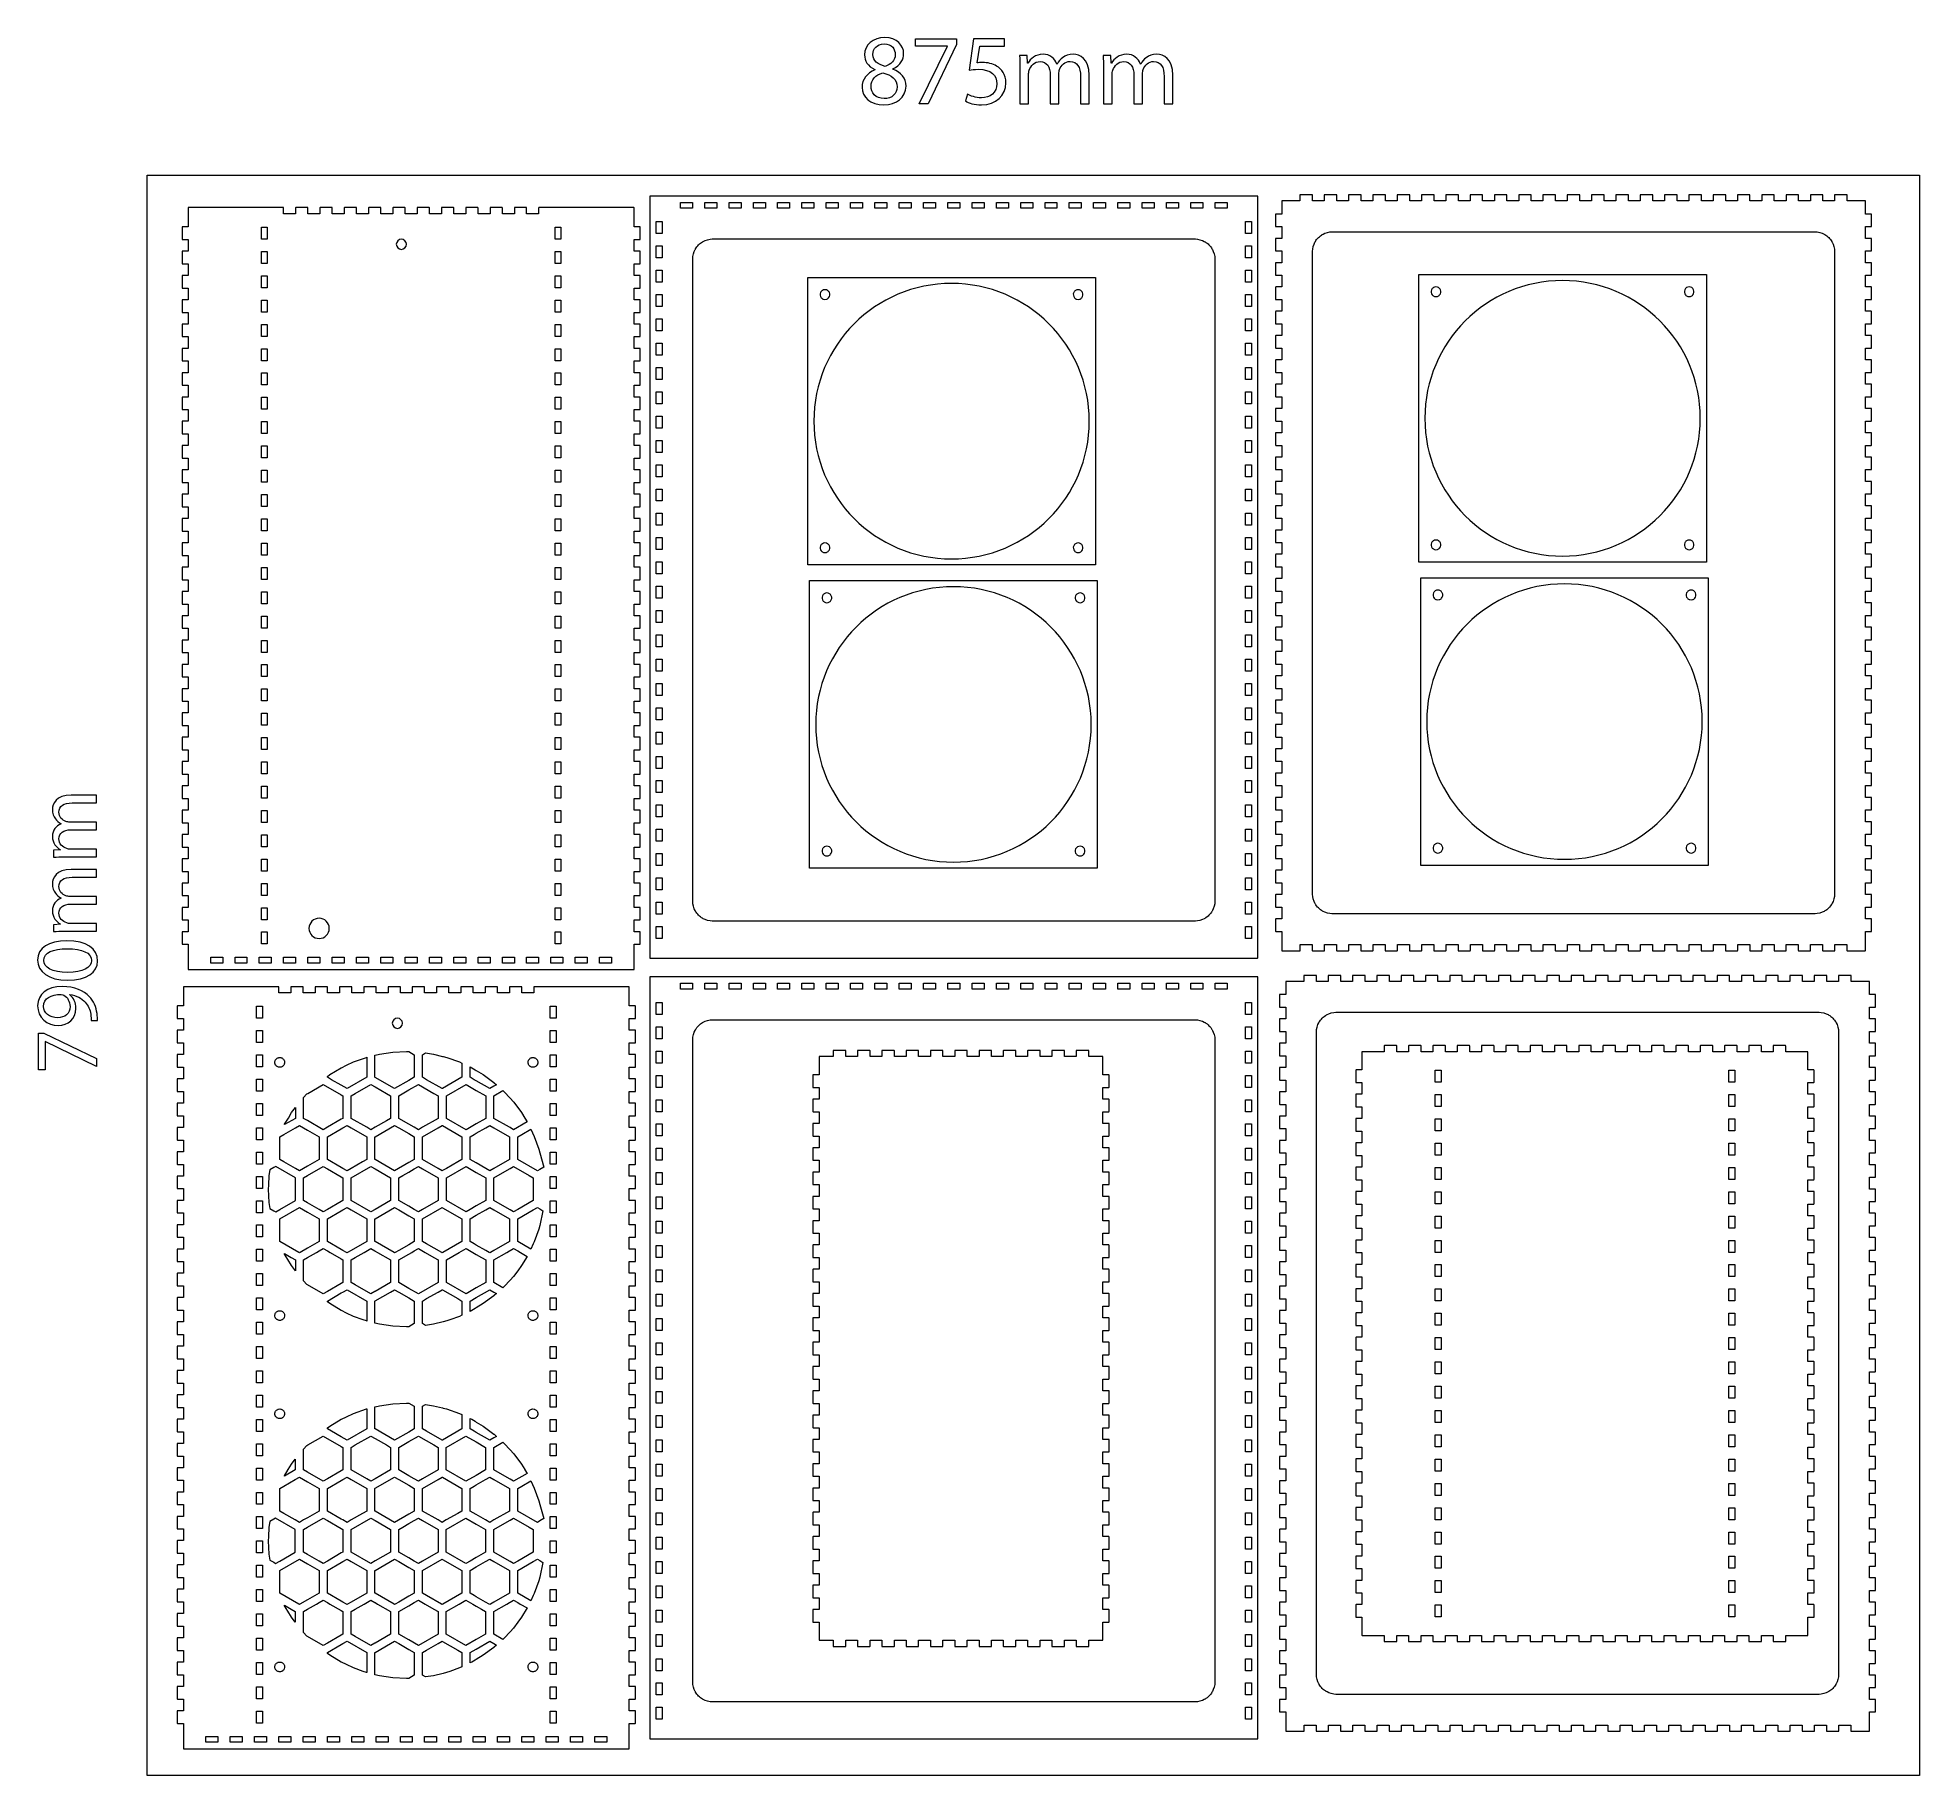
# Model space of a CAD drawing. Header units: millimetres. Extents: x -359 to 570, y -577 to 281.
import ezdxf

# ---------------------------------------------------------------- set-up
doc = ezdxf.new("R2010")
doc.units = ezdxf.units.MM
doc.header["$MEASUREMENT"] = 0
doc.layers.add('Layer 1', color=7, linetype='Continuous')

# ---------------------------------------------------------------- blocks, each defined once
blk = doc.blocks.new('block 2')
at = {"layer": 'Layer 1', "color": 7, "lineweight": 5}
blk.add_lwpolyline([(166.67, -510.65), (166.67, -501.75), (169.57, -501.75), (169.59, -501.75), (169.64, -501.72), (169.67, -501.67), (169.67, -501.65), (169.67, -495.65), (169.67, -495.63), (169.64, -495.58), (169.59, -495.55), (169.57, -495.55), (166.67, -495.55), (166.67, -489.75), (169.57, -489.75), (169.59, -489.75), (169.64, -489.72), (169.67, -489.67), (169.67, -489.65), (169.67, -483.65), (169.67, -483.63), (169.64, -483.58), (169.59, -483.55), (169.57, -483.55), (166.67, -483.55), (166.67, -477.75), (169.57, -477.75), (169.59, -477.75), (169.64, -477.72), (169.67, -477.67), (169.67, -477.65), (169.67, -471.65), (169.67, -471.63), (169.64, -471.58), (169.59, -471.55), (169.57, -471.55), (166.67, -471.55), (166.67, -465.75), (169.57, -465.75), (169.59, -465.75), (169.64, -465.72), (169.67, -465.67), (169.67, -465.65), (169.67, -459.65), (169.67, -459.63), (169.64, -459.58), (169.59, -459.55), (169.57, -459.55), (166.67, -459.55), (166.67, -453.75), (169.57, -453.75), (169.59, -453.75), (169.64, -453.72), (169.67, -453.67), (169.67, -453.65), (169.67, -447.65), (169.67, -447.63), (169.64, -447.58), (169.59, -447.55), (169.57, -447.55), (166.67, -447.55), (166.67, -441.75), (169.57, -441.75), (169.59, -441.75), (169.64, -441.72), (169.67, -441.67), (169.67, -441.65), (169.67, -435.65), (169.67, -435.63), (169.64, -435.58), (169.59, -435.55), (169.57, -435.55), (166.67, -435.55), (166.67, -429.75), (169.57, -429.75), (169.59, -429.75), (169.64, -429.72), (169.67, -429.67), (169.67, -429.65), (169.67, -423.65), (169.67, -423.63), (169.64, -423.58), (169.59, -423.55), (169.57, -423.55), (166.67, -423.55), (166.67, -417.75), (169.57, -417.75), (169.59, -417.75), (169.64, -417.72), (169.67, -417.67), (169.67, -417.65), (169.67, -411.65), (169.67, -411.63), (169.64, -411.58), (169.59, -411.55), (169.57, -411.55), (166.67, -411.55), (166.67, -405.75), (169.57, -405.75), (169.59, -405.75), (169.64, -405.72), (169.67, -405.67), (169.67, -405.65), (169.67, -399.65), (169.67, -399.63), (169.64, -399.58), (169.59, -399.55), (169.57, -399.55), (166.67, -399.55), (166.67, -393.75), (169.57, -393.75), (169.59, -393.75), (169.64, -393.72), (169.67, -393.67), (169.67, -393.65), (169.67, -387.65), (169.67, -387.63), (169.64, -387.58), (169.59, -387.55), (169.57, -387.55), (166.67, -387.55), (166.67, -381.75), (169.57, -381.75), (169.59, -381.75), (169.64, -381.72), (169.67, -381.67), (169.67, -381.65), (169.67, -375.65), (169.67, -375.63), (169.64, -375.58), (169.59, -375.55), (169.57, -375.55), (166.67, -375.55), (166.67, -369.75), (169.57, -369.75), (169.59, -369.75), (169.64, -369.72), (169.67, -369.67), (169.67, -369.65), (169.67, -363.65), (169.67, -363.63), (169.64, -363.58), (169.59, -363.55), (169.57, -363.55), (166.67, -363.55), (166.67, -357.75), (169.57, -357.75), (169.59, -357.75), (169.64, -357.72), (169.67, -357.67), (169.67, -357.65), (169.67, -351.65), (169.67, -351.63), (169.64, -351.58), (169.59, -351.55), (169.57, -351.55), (166.67, -351.55), (166.67, -345.75), (169.57, -345.75), (169.59, -345.75), (169.64, -345.72), (169.67, -345.67), (169.67, -345.65), (169.67, -339.65), (169.67, -339.64), (169.64, -339.58), (169.59, -339.55), (169.57, -339.55), (166.67, -339.55), (166.67, -333.75), (169.57, -333.75), (169.59, -333.75), (169.64, -333.72), (169.67, -333.67), (169.67, -333.65), (169.67, -327.65), (169.67, -327.64), (169.64, -327.58), (169.59, -327.55), (169.57, -327.55), (166.67, -327.55), (166.67, -321.75), (169.57, -321.75), (169.59, -321.75), (169.64, -321.72), (169.67, -321.67), (169.67, -321.65), (169.67, -315.65), (169.67, -315.63), (169.64, -315.58), (169.59, -315.55), (169.57, -315.55), (166.67, -315.55), (166.67, -309.75), (169.57, -309.75), (169.59, -309.75), (169.64, -309.72), (169.67, -309.67), (169.67, -309.65), (169.67, -303.65), (169.67, -303.64), (169.64, -303.58), (169.59, -303.55), (169.57, -303.55), (166.67, -303.55), (166.67, -297.75), (169.57, -297.75), (169.59, -297.75), (169.64, -297.72), (169.67, -297.67), (169.67, -297.65), (169.67, -291.65), (169.67, -291.64), (169.64, -291.58), (169.59, -291.55), (169.57, -291.55), (166.67, -291.55), (166.67, -285.75), (169.57, -285.75), (169.59, -285.75), (169.64, -285.72), (169.67, -285.67), (169.67, -285.65), (169.67, -279.65), (169.67, -279.64), (169.64, -279.58), (169.59, -279.55), (169.57, -279.55), (166.67, -279.55), (166.67, -273.75), (169.57, -273.75), (169.59, -273.75), (169.64, -273.72), (169.67, -273.67), (169.67, -273.65), (169.67, -267.65), (169.67, -267.64), (169.64, -267.58), (169.59, -267.55), (169.57, -267.55), (166.67, -267.55), (166.67, -261.75), (169.57, -261.75), (169.59, -261.75), (169.64, -261.72), (169.67, -261.67), (169.67, -261.65), (169.67, -255.65), (169.67, -255.64), (169.64, -255.58), (169.59, -255.55), (169.57, -255.55), (166.67, -255.55), (166.67, -249.75), (169.57, -249.75), (169.59, -249.75), (169.64, -249.72), (169.67, -249.67), (169.67, -249.65), (169.67, -243.65), (169.67, -243.64), (169.64, -243.58), (169.59, -243.55), (169.57, -243.55), (166.67, -243.55), (166.67, -237.75), (169.57, -237.75), (169.59, -237.75), (169.64, -237.72), (169.67, -237.67), (169.67, -237.65), (169.67, -231.65), (169.67, -231.64), (169.64, -231.58), (169.59, -231.55), (169.57, -231.55), (166.67, -231.55), (166.67, -222.65), (166.67, -222.64), (166.64, -222.58), (166.59, -222.55), (166.57, -222.55), (159.67, -222.55), (159.67, -219.65), (159.67, -219.64), (159.64, -219.58), (159.59, -219.55), (159.57, -219.55), (153.57, -219.55), (153.56, -219.55), (153.5, -219.58), (153.47, -219.64), (153.47, -219.65), (153.47, -222.55), (147.67, -222.55), (147.67, -219.65), (147.67, -219.64), (147.64, -219.58), (147.59, -219.55), (147.57, -219.55), (141.57, -219.55), (141.56, -219.55), (141.5, -219.58), (141.47, -219.64), (141.47, -219.65), (141.47, -222.55), (135.67, -222.55), (135.67, -219.65), (135.67, -219.64), (135.64, -219.58), (135.59, -219.55), (135.57, -219.55), (129.57, -219.55), (129.56, -219.55), (129.5, -219.58), (129.47, -219.64), (129.47, -219.65), (129.47, -222.55), (123.67, -222.55), (123.67, -219.65), (123.67, -219.64), (123.64, -219.58), (123.59, -219.55), (123.57, -219.55), (117.57, -219.55), (117.56, -219.55), (117.5, -219.58), (117.47, -219.64), (117.47, -219.65), (117.47, -222.55), (111.67, -222.55), (111.67, -219.65), (111.67, -219.64), (111.64, -219.58), (111.59, -219.55), (111.57, -219.55), (105.57, -219.55), (105.55, -219.55), (105.5, -219.58), (105.47, -219.64), (105.47, -219.65), (105.47, -222.55), (99.67, -222.55), (99.67, -219.65), (99.67, -219.64), (99.64, -219.58), (99.59, -219.55), (99.57, -219.55), (93.57, -219.55), (93.56, -219.55), (93.5, -219.58), (93.47, -219.64), (93.47, -219.65), (93.47, -222.55), (87.67, -222.55), (87.67, -219.65), (87.67, -219.64), (87.64, -219.58), (87.59, -219.55), (87.57, -219.55), (81.57, -219.55), (81.56, -219.55), (81.5, -219.58), (81.47, -219.64), (81.47, -219.65), (81.47, -222.55), (75.67, -222.55), (75.67, -219.65), (75.67, -219.64), (75.64, -219.58), (75.59, -219.55), (75.57, -219.55), (69.57, -219.55), (69.55, -219.55), (69.5, -219.58), (69.47, -219.64), (69.47, -219.65), (69.47, -222.55), (63.67, -222.55), (63.67, -219.65), (63.67, -219.64), (63.64, -219.58), (63.59, -219.55), (63.57, -219.55), (57.57, -219.55), (57.56, -219.55), (57.5, -219.58), (57.47, -219.64), (57.47, -219.65), (57.47, -222.55), (51.67, -222.55), (51.67, -219.65), (51.67, -219.64), (51.64, -219.58), (51.59, -219.55), (51.57, -219.55), (45.57, -219.55), (45.56, -219.55), (45.5, -219.58), (45.47, -219.64), (45.47, -219.65), (45.47, -222.55), (39.67, -222.55), (39.67, -219.65), (39.67, -219.64), (39.64, -219.58), (39.59, -219.55), (39.57, -219.55), (33.57, -219.55), (33.56, -219.55), (33.5, -219.58), (33.47, -219.64), (33.47, -219.65), (33.47, -222.55), (26.57, -222.55), (26.56, -222.55), (26.5, -222.58), (26.47, -222.64), (26.47, -222.65), (26.47, -231.55), (23.57, -231.55), (23.56, -231.55), (23.5, -231.58), (23.47, -231.64), (23.47, -231.65), (23.47, -237.65), (23.47, -237.67), (23.5, -237.72), (23.56, -237.75), (23.57, -237.75), (26.47, -237.75), (26.47, -243.55), (23.57, -243.55), (23.56, -243.55), (23.5, -243.58), (23.47, -243.64), (23.47, -243.65), (23.47, -249.65), (23.47, -249.67), (23.5, -249.72), (23.56, -249.75), (23.57, -249.75), (26.47, -249.75), (26.47, -255.55), (23.57, -255.55), (23.56, -255.55), (23.5, -255.58), (23.47, -255.64), (23.47, -255.65), (23.47, -261.65), (23.47, -261.67), (23.5, -261.72), (23.56, -261.75), (23.57, -261.75), (26.47, -261.75), (26.47, -267.55), (23.57, -267.55), (23.56, -267.55), (23.5, -267.58), (23.47, -267.64), (23.47, -267.65), (23.47, -273.65), (23.47, -273.67), (23.5, -273.72), (23.56, -273.75), (23.57, -273.75), (26.47, -273.75), (26.47, -279.55), (23.57, -279.55), (23.56, -279.55), (23.5, -279.58), (23.47, -279.64), (23.47, -279.65), (23.47, -285.65), (23.47, -285.67), (23.5, -285.72), (23.56, -285.75), (23.57, -285.75), (26.47, -285.75), (26.47, -291.55), (23.57, -291.55), (23.56, -291.55), (23.5, -291.58), (23.47, -291.64), (23.47, -291.65), (23.47, -297.65), (23.47, -297.67), (23.5, -297.72), (23.56, -297.75), (23.57, -297.75), (26.47, -297.75), (26.47, -303.55), (23.57, -303.55), (23.56, -303.55), (23.5, -303.58), (23.47, -303.64), (23.47, -303.65), (23.47, -309.65), (23.47, -309.67), (23.5, -309.72), (23.56, -309.75), (23.57, -309.75), (26.47, -309.75), (26.47, -315.55), (23.57, -315.55), (23.56, -315.55), (23.5, -315.58), (23.47, -315.63), (23.47, -315.65), (23.47, -321.65), (23.47, -321.67), (23.5, -321.72), (23.56, -321.75), (23.57, -321.75), (26.47, -321.75), (26.47, -327.55), (23.57, -327.55), (23.56, -327.55), (23.5, -327.58), (23.47, -327.64), (23.47, -327.65), (23.47, -333.65), (23.47, -333.67), (23.5, -333.72), (23.56, -333.75), (23.57, -333.75), (26.47, -333.75), (26.47, -339.55), (23.57, -339.55), (23.56, -339.55), (23.5, -339.58), (23.47, -339.64), (23.47, -339.65), (23.47, -345.65), (23.47, -345.67), (23.5, -345.72), (23.56, -345.75), (23.57, -345.75), (26.47, -345.75), (26.47, -351.55), (23.57, -351.55), (23.56, -351.55), (23.5, -351.58), (23.47, -351.63), (23.47, -351.65), (23.47, -357.65), (23.47, -357.67), (23.5, -357.72), (23.56, -357.75), (23.57, -357.75), (26.47, -357.75), (26.47, -363.55), (23.57, -363.55), (23.56, -363.55), (23.5, -363.58), (23.47, -363.63), (23.47, -363.65), (23.47, -369.65), (23.47, -369.67), (23.5, -369.72), (23.56, -369.75), (23.57, -369.75), (26.47, -369.75), (26.47, -375.55), (23.57, -375.55), (23.56, -375.55), (23.5, -375.58), (23.47, -375.63), (23.47, -375.65), (23.47, -381.65), (23.47, -381.67), (23.5, -381.72), (23.56, -381.75), (23.57, -381.75), (26.47, -381.75), (26.47, -387.55), (23.57, -387.55), (23.56, -387.55), (23.5, -387.58), (23.47, -387.63), (23.47, -387.65), (23.47, -393.65), (23.47, -393.67), (23.5, -393.72), (23.56, -393.75), (23.57, -393.75), (26.47, -393.75), (26.47, -399.55), (23.57, -399.55), (23.56, -399.55), (23.5, -399.58), (23.47, -399.63), (23.47, -399.65), (23.47, -405.65), (23.47, -405.67), (23.5, -405.72), (23.56, -405.75), (23.57, -405.75), (26.47, -405.75), (26.47, -411.55), (23.57, -411.55), (23.56, -411.55), (23.5, -411.58), (23.47, -411.63), (23.47, -411.65), (23.47, -417.65), (23.47, -417.67), (23.5, -417.72), (23.56, -417.75), (23.57, -417.75), (26.47, -417.75), (26.47, -423.55), (23.57, -423.55), (23.56, -423.55), (23.5, -423.58), (23.47, -423.63), (23.47, -423.65), (23.47, -429.65), (23.47, -429.67), (23.5, -429.72), (23.56, -429.75), (23.57, -429.75), (26.47, -429.75), (26.47, -435.55), (23.57, -435.55), (23.56, -435.55), (23.5, -435.58), (23.47, -435.63), (23.47, -435.65), (23.47, -441.65), (23.47, -441.67), (23.5, -441.72), (23.56, -441.75), (23.57, -441.75), (26.47, -441.75), (26.47, -447.55), (23.57, -447.55), (23.56, -447.55), (23.5, -447.58), (23.47, -447.63), (23.47, -447.65), (23.47, -453.65), (23.47, -453.67), (23.5, -453.72), (23.56, -453.75), (23.57, -453.75), (26.47, -453.75), (26.47, -459.55), (23.57, -459.55), (23.56, -459.55), (23.5, -459.58), (23.47, -459.63), (23.47, -459.65), (23.47, -465.65), (23.47, -465.67), (23.5, -465.72), (23.56, -465.75), (23.57, -465.75), (26.47, -465.75), (26.47, -471.55), (23.57, -471.55), (23.56, -471.55), (23.5, -471.58), (23.47, -471.63), (23.47, -471.65), (23.47, -477.65), (23.47, -477.67), (23.5, -477.72), (23.56, -477.75), (23.57, -477.75), (26.47, -477.75), (26.47, -483.55), (23.57, -483.55), (23.56, -483.55), (23.5, -483.58), (23.47, -483.63), (23.47, -483.65), (23.47, -489.65), (23.47, -489.67), (23.5, -489.72), (23.56, -489.75), (23.57, -489.75), (26.47, -489.75), (26.47, -495.55), (23.57, -495.55), (23.56, -495.55), (23.5, -495.58), (23.47, -495.63), (23.47, -495.65), (23.47, -501.65), (23.47, -501.67), (23.5, -501.72), (23.56, -501.75), (23.57, -501.75), (26.47, -501.75), (26.47, -510.65), (26.47, -510.67), (26.5, -510.72), (26.56, -510.75), (26.57, -510.75), (33.47, -510.75), (33.47, -513.65), (33.47, -513.67), (33.5, -513.72), (33.56, -513.75), (33.57, -513.75), (39.57, -513.75), (39.59, -513.75), (39.64, -513.72), (39.67, -513.67), (39.67, -513.65), (39.67, -510.75), (45.47, -510.75), (45.47, -513.65), (45.47, -513.67), (45.5, -513.72), (45.56, -513.75), (45.57, -513.75), (51.57, -513.75), (51.59, -513.75), (51.64, -513.72), (51.67, -513.67), (51.67, -513.65), (51.67, -510.75), (57.47, -510.75), (57.47, -513.65), (57.47, -513.67), (57.5, -513.72), (57.56, -513.75), (57.57, -513.75), (63.57, -513.75), (63.59, -513.75), (63.64, -513.72), (63.67, -513.67), (63.67, -513.65), (63.67, -510.75), (69.47, -510.75), (69.47, -513.65), (69.47, -513.67), (69.5, -513.72), (69.55, -513.75), (69.57, -513.75), (75.57, -513.75), (75.59, -513.75), (75.64, -513.72), (75.67, -513.67), (75.67, -513.65), (75.67, -510.75), (81.47, -510.75), (81.47, -513.65), (81.47, -513.67), (81.5, -513.72), (81.56, -513.75), (81.57, -513.75), (87.57, -513.75), (87.59, -513.75), (87.64, -513.72), (87.67, -513.67), (87.67, -513.65), (87.67, -510.75), (93.47, -510.75), (93.47, -513.65), (93.47, -513.67), (93.5, -513.72), (93.56, -513.75), (93.57, -513.75), (99.57, -513.75), (99.59, -513.75), (99.64, -513.72), (99.67, -513.67), (99.67, -513.65), (99.67, -510.75), (105.47, -510.75), (105.47, -513.65), (105.47, -513.67), (105.5, -513.72), (105.55, -513.75), (105.57, -513.75), (111.57, -513.75), (111.59, -513.75), (111.64, -513.72), (111.67, -513.67), (111.67, -513.65), (111.67, -510.75), (117.47, -510.75), (117.47, -513.65), (117.47, -513.67), (117.5, -513.72), (117.56, -513.75), (117.57, -513.75), (123.57, -513.75), (123.59, -513.75), (123.64, -513.72), (123.67, -513.67), (123.67, -513.65), (123.67, -510.75), (129.47, -510.75), (129.47, -513.65), (129.47, -513.67), (129.5, -513.72), (129.56, -513.75), (129.57, -513.75), (135.57, -513.75), (135.59, -513.75), (135.64, -513.72), (135.67, -513.67), (135.67, -513.65), (135.67, -510.75), (141.47, -510.75), (141.47, -513.65), (141.47, -513.67), (141.5, -513.72), (141.56, -513.75), (141.57, -513.75), (147.57, -513.75), (147.59, -513.75), (147.64, -513.72), (147.67, -513.67), (147.67, -513.65), (147.67, -510.75), (153.47, -510.75), (153.47, -513.65), (153.47, -513.67), (153.5, -513.72), (153.56, -513.75), (153.57, -513.75), (159.57, -513.75), (159.59, -513.75), (159.64, -513.72), (159.67, -513.67), (159.67, -513.65), (159.67, -510.75), (166.57, -510.75), (166.59, -510.75), (166.64, -510.72), (166.67, -510.67), (166.67, -510.65)], dxfattribs=at)
blk = doc.blocks.new('block 3')
at = {"layer": 'Layer 1', "color": 7, "lineweight": 5}
blk.add_lwpolyline([(478.61, -496.23), (478.61, -499.19), (475.69, -499.19), (475.69, -493.27), (478.61, -493.27), (478.61, -496.23)], dxfattribs=at)
blk = doc.blocks.new('block 4')
at = {"layer": 'Layer 1', "color": 7, "lineweight": 5}
blk.add_lwpolyline([(478.61, -484.23), (478.61, -487.19), (475.69, -487.19), (475.69, -481.27), (478.61, -481.27), (478.61, -484.23)], dxfattribs=at)
blk = doc.blocks.new('block 5')
at = {"layer": 'Layer 1', "color": 7, "lineweight": 5}
blk.add_lwpolyline([(478.61, -472.23), (478.61, -475.19), (475.69, -475.19), (475.69, -469.27), (478.61, -469.27), (478.61, -472.23)], dxfattribs=at)
blk = doc.blocks.new('block 6')
at = {"layer": 'Layer 1', "color": 7, "lineweight": 5}
blk.add_lwpolyline([(478.61, -460.23), (478.61, -463.19), (475.69, -463.19), (475.69, -457.27), (478.61, -457.27), (478.61, -460.23)], dxfattribs=at)
blk = doc.blocks.new('block 7')
at = {"layer": 'Layer 1', "color": 7, "lineweight": 5}
blk.add_lwpolyline([(478.61, -448.23), (478.61, -451.19), (475.69, -451.19), (475.69, -445.27), (478.61, -445.27), (478.61, -448.23)], dxfattribs=at)
blk = doc.blocks.new('block 8')
at = {"layer": 'Layer 1', "color": 7, "lineweight": 5}
blk.add_lwpolyline([(478.61, -436.23), (478.61, -439.19), (475.69, -439.19), (475.69, -433.27), (478.61, -433.27), (478.61, -436.23)], dxfattribs=at)
blk = doc.blocks.new('block 9')
at = {"layer": 'Layer 1', "color": 7, "lineweight": 5}
blk.add_lwpolyline([(478.61, -424.23), (478.61, -427.19), (475.69, -427.19), (475.69, -421.27), (478.61, -421.27), (478.61, -424.23)], dxfattribs=at)
blk = doc.blocks.new('block 10')
at = {"layer": 'Layer 1', "color": 7, "lineweight": 5}
blk.add_lwpolyline([(478.61, -412.23), (478.61, -415.19), (475.69, -415.19), (475.69, -409.27), (478.61, -409.27), (478.61, -412.23)], dxfattribs=at)
blk = doc.blocks.new('block 11')
at = {"layer": 'Layer 1', "color": 7, "lineweight": 5}
blk.add_lwpolyline([(478.61, -400.23), (478.61, -403.19), (475.69, -403.19), (475.69, -397.27), (478.61, -397.27), (478.61, -400.23)], dxfattribs=at)
blk = doc.blocks.new('block 12')
at = {"layer": 'Layer 1', "color": 7, "lineweight": 5}
blk.add_lwpolyline([(478.61, -388.23), (478.61, -391.19), (475.69, -391.19), (475.69, -385.27), (478.61, -385.27), (478.61, -388.23)], dxfattribs=at)
blk = doc.blocks.new('block 13')
at = {"layer": 'Layer 1', "color": 7, "lineweight": 5}
blk.add_lwpolyline([(478.61, -376.23), (478.61, -379.19), (475.69, -379.19), (475.69, -373.27), (478.61, -373.27), (478.61, -376.23)], dxfattribs=at)
blk = doc.blocks.new('block 14')
at = {"layer": 'Layer 1', "color": 7, "lineweight": 5}
blk.add_lwpolyline([(478.61, -364.23), (478.61, -367.19), (475.69, -367.19), (475.69, -361.27), (478.61, -361.27), (478.61, -364.23)], dxfattribs=at)
blk = doc.blocks.new('block 15')
at = {"layer": 'Layer 1', "color": 7, "lineweight": 5}
blk.add_lwpolyline([(478.61, -352.23), (478.61, -355.19), (475.69, -355.19), (475.69, -349.27), (478.61, -349.27), (478.61, -352.23)], dxfattribs=at)
blk = doc.blocks.new('block 16')
at = {"layer": 'Layer 1', "color": 7, "lineweight": 5}
blk.add_lwpolyline([(478.61, -340.23), (478.61, -343.19), (475.69, -343.19), (475.69, -337.27), (478.61, -337.27), (478.61, -340.23)], dxfattribs=at)
blk = doc.blocks.new('block 17')
at = {"layer": 'Layer 1', "color": 7, "lineweight": 5}
blk.add_lwpolyline([(478.61, -328.23), (478.61, -331.19), (475.69, -331.19), (475.69, -325.27), (478.61, -325.27), (478.61, -328.23)], dxfattribs=at)
blk = doc.blocks.new('block 18')
at = {"layer": 'Layer 1', "color": 7, "lineweight": 5}
blk.add_lwpolyline([(478.61, -316.23), (478.61, -319.19), (475.69, -319.19), (475.69, -313.27), (478.61, -313.27), (478.61, -316.23)], dxfattribs=at)
blk = doc.blocks.new('block 19')
at = {"layer": 'Layer 1', "color": 7, "lineweight": 5}
blk.add_lwpolyline([(478.61, -304.23), (478.61, -307.19), (475.69, -307.19), (475.69, -301.27), (478.61, -301.27), (478.61, -304.23)], dxfattribs=at)
blk = doc.blocks.new('block 20')
at = {"layer": 'Layer 1', "color": 7, "lineweight": 5}
blk.add_lwpolyline([(478.61, -292.23), (478.61, -295.19), (475.69, -295.19), (475.69, -289.27), (478.61, -289.27), (478.61, -292.23)], dxfattribs=at)
blk = doc.blocks.new('block 21')
at = {"layer": 'Layer 1', "color": 7, "lineweight": 5}
blk.add_lwpolyline([(478.61, -280.23), (478.61, -283.19), (475.69, -283.19), (475.69, -277.27), (478.61, -277.27), (478.61, -280.23)], dxfattribs=at)
blk = doc.blocks.new('block 22')
at = {"layer": 'Layer 1', "color": 7, "lineweight": 5}
blk.add_lwpolyline([(478.61, -268.23), (478.61, -271.19), (475.69, -271.19), (475.69, -265.27), (478.61, -265.27), (478.61, -268.23)], dxfattribs=at)
blk = doc.blocks.new('block 23')
at = {"layer": 'Layer 1', "color": 7, "lineweight": 5}
blk.add_lwpolyline([(478.61, -256.23), (478.61, -259.19), (475.69, -259.19), (475.69, -253.27), (478.61, -253.27), (478.61, -256.23)], dxfattribs=at)
blk = doc.blocks.new('block 24')
at = {"layer": 'Layer 1', "color": 7, "lineweight": 5}
blk.add_lwpolyline([(478.61, -244.23), (478.61, -247.19), (475.69, -247.19), (475.69, -241.27), (478.61, -241.27), (478.61, -244.23)], dxfattribs=at)
blk = doc.blocks.new('block 25')
at = {"layer": 'Layer 1', "color": 7, "lineweight": 5}
blk.add_lwpolyline([(478.61, -232.23), (478.61, -235.19), (475.69, -235.19), (475.69, -229.27), (478.61, -229.27), (478.61, -232.23)], dxfattribs=at)
blk = doc.blocks.new('block 26')
at = {"layer": 'Layer 1', "color": 7, "lineweight": 5}
blk.add_lwpolyline([(333.61, -496.23), (333.61, -499.19), (330.69, -499.19), (330.69, -493.27), (333.61, -493.27), (333.61, -496.23)], dxfattribs=at)
blk = doc.blocks.new('block 27')
at = {"layer": 'Layer 1', "color": 7, "lineweight": 5}
blk.add_lwpolyline([(333.61, -484.23), (333.61, -487.19), (330.69, -487.19), (330.69, -481.27), (333.61, -481.27), (333.61, -484.23)], dxfattribs=at)
blk = doc.blocks.new('block 28')
at = {"layer": 'Layer 1', "color": 7, "lineweight": 5}
blk.add_lwpolyline([(333.61, -472.23), (333.61, -475.19), (330.69, -475.19), (330.69, -469.27), (333.61, -469.27), (333.61, -472.23)], dxfattribs=at)
blk = doc.blocks.new('block 29')
at = {"layer": 'Layer 1', "color": 7, "lineweight": 5}
blk.add_lwpolyline([(333.61, -460.23), (333.61, -463.19), (330.69, -463.19), (330.69, -457.27), (333.61, -457.27), (333.61, -460.23)], dxfattribs=at)
blk = doc.blocks.new('block 30')
at = {"layer": 'Layer 1', "color": 7, "lineweight": 5}
blk.add_lwpolyline([(333.61, -448.23), (333.61, -451.19), (330.69, -451.19), (330.69, -445.27), (333.61, -445.27), (333.61, -448.23)], dxfattribs=at)
blk = doc.blocks.new('block 31')
at = {"layer": 'Layer 1', "color": 7, "lineweight": 5}
blk.add_lwpolyline([(333.61, -436.23), (333.61, -439.19), (330.69, -439.19), (330.69, -433.27), (333.61, -433.27), (333.61, -436.23)], dxfattribs=at)
blk = doc.blocks.new('block 32')
at = {"layer": 'Layer 1', "color": 7, "lineweight": 5}
blk.add_lwpolyline([(333.61, -424.23), (333.61, -427.19), (330.69, -427.19), (330.69, -421.27), (333.61, -421.27), (333.61, -424.23)], dxfattribs=at)
blk = doc.blocks.new('block 33')
at = {"layer": 'Layer 1', "color": 7, "lineweight": 5}
blk.add_lwpolyline([(333.61, -412.23), (333.61, -415.19), (330.69, -415.19), (330.69, -409.27), (333.61, -409.27), (333.61, -412.23)], dxfattribs=at)
blk = doc.blocks.new('block 34')
at = {"layer": 'Layer 1', "color": 7, "lineweight": 5}
blk.add_lwpolyline([(333.61, -400.23), (333.61, -403.19), (330.69, -403.19), (330.69, -397.27), (333.61, -397.27), (333.61, -400.23)], dxfattribs=at)
blk = doc.blocks.new('block 35')
at = {"layer": 'Layer 1', "color": 7, "lineweight": 5}
blk.add_lwpolyline([(333.61, -388.23), (333.61, -391.19), (330.69, -391.19), (330.69, -385.27), (333.61, -385.27), (333.61, -388.23)], dxfattribs=at)
blk = doc.blocks.new('block 36')
at = {"layer": 'Layer 1', "color": 7, "lineweight": 5}
blk.add_lwpolyline([(333.61, -376.23), (333.61, -379.19), (330.69, -379.19), (330.69, -373.27), (333.61, -373.27), (333.61, -376.23)], dxfattribs=at)
blk = doc.blocks.new('block 37')
at = {"layer": 'Layer 1', "color": 7, "lineweight": 5}
blk.add_lwpolyline([(333.61, -364.23), (333.61, -367.19), (330.69, -367.19), (330.69, -361.27), (333.61, -361.27), (333.61, -364.23)], dxfattribs=at)
blk = doc.blocks.new('block 38')
at = {"layer": 'Layer 1', "color": 7, "lineweight": 5}
blk.add_lwpolyline([(333.61, -352.23), (333.61, -355.19), (330.69, -355.19), (330.69, -349.27), (333.61, -349.27), (333.61, -352.23)], dxfattribs=at)
blk = doc.blocks.new('block 39')
at = {"layer": 'Layer 1', "color": 7, "lineweight": 5}
blk.add_lwpolyline([(333.61, -340.23), (333.61, -343.19), (330.69, -343.19), (330.69, -337.27), (333.61, -337.27), (333.61, -340.23)], dxfattribs=at)
blk = doc.blocks.new('block 40')
at = {"layer": 'Layer 1', "color": 7, "lineweight": 5}
blk.add_lwpolyline([(333.61, -328.23), (333.61, -331.19), (330.69, -331.19), (330.69, -325.27), (333.61, -325.27), (333.61, -328.23)], dxfattribs=at)
blk = doc.blocks.new('block 41')
at = {"layer": 'Layer 1', "color": 7, "lineweight": 5}
blk.add_lwpolyline([(333.61, -316.23), (333.61, -319.19), (330.69, -319.19), (330.69, -313.27), (333.61, -313.27), (333.61, -316.23)], dxfattribs=at)
blk = doc.blocks.new('block 42')
at = {"layer": 'Layer 1', "color": 7, "lineweight": 5}
blk.add_lwpolyline([(333.61, -304.23), (333.61, -307.19), (330.69, -307.19), (330.69, -301.27), (333.61, -301.27), (333.61, -304.23)], dxfattribs=at)
blk = doc.blocks.new('block 43')
at = {"layer": 'Layer 1', "color": 7, "lineweight": 5}
blk.add_lwpolyline([(333.61, -292.23), (333.61, -295.19), (330.69, -295.19), (330.69, -289.27), (333.61, -289.27), (333.61, -292.23)], dxfattribs=at)
blk = doc.blocks.new('block 44')
at = {"layer": 'Layer 1', "color": 7, "lineweight": 5}
blk.add_lwpolyline([(333.61, -280.23), (333.61, -283.19), (330.69, -283.19), (330.69, -277.27), (333.61, -277.27), (333.61, -280.23)], dxfattribs=at)
blk = doc.blocks.new('block 45')
at = {"layer": 'Layer 1', "color": 7, "lineweight": 5}
blk.add_lwpolyline([(333.61, -268.23), (333.61, -271.19), (330.69, -271.19), (330.69, -265.27), (333.61, -265.27), (333.61, -268.23)], dxfattribs=at)
blk = doc.blocks.new('block 46')
at = {"layer": 'Layer 1', "color": 7, "lineweight": 5}
blk.add_lwpolyline([(333.61, -256.23), (333.61, -259.19), (330.69, -259.19), (330.69, -253.27), (333.61, -253.27), (333.61, -256.23)], dxfattribs=at)
blk = doc.blocks.new('block 47')
at = {"layer": 'Layer 1', "color": 7, "lineweight": 5}
blk.add_lwpolyline([(333.61, -244.23), (333.61, -247.19), (330.69, -247.19), (330.69, -241.27), (333.61, -241.27), (333.61, -244.23)], dxfattribs=at)
blk = doc.blocks.new('block 48')
at = {"layer": 'Layer 1', "color": 7, "lineweight": 5}
blk.add_lwpolyline([(333.61, -232.23), (333.61, -235.19), (330.69, -235.19), (330.69, -229.27), (333.61, -229.27), (333.61, -232.23)], dxfattribs=at)
blk = doc.blocks.new('block 49')
at = {"layer": 'Layer 1', "color": 7, "lineweight": 5}
blk.add_lwpolyline([(514.75, -508.23), (514.75, -499.33), (517.65, -499.33), (517.66, -499.33), (517.72, -499.3), (517.75, -499.24), (517.75, -499.23), (517.75, -493.23), (517.75, -493.21), (517.72, -493.16), (517.66, -493.13), (517.65, -493.13), (514.75, -493.13), (514.75, -487.33), (517.65, -487.33), (517.66, -487.33), (517.72, -487.3), (517.75, -487.24), (517.75, -487.23), (517.75, -481.23), (517.75, -481.21), (517.72, -481.16), (517.66, -481.13), (517.65, -481.13), (514.75, -481.13), (514.75, -475.33), (517.65, -475.33), (517.66, -475.33), (517.72, -475.3), (517.75, -475.24), (517.75, -475.23), (517.75, -469.23), (517.75, -469.21), (517.72, -469.16), (517.66, -469.13), (517.65, -469.13), (514.75, -469.13), (514.75, -463.33), (517.65, -463.33), (517.66, -463.33), (517.72, -463.3), (517.75, -463.24), (517.75, -463.23), (517.75, -457.23), (517.75, -457.21), (517.72, -457.16), (517.66, -457.13), (517.65, -457.13), (514.75, -457.13), (514.75, -451.33), (517.65, -451.33), (517.66, -451.33), (517.72, -451.3), (517.75, -451.24), (517.75, -451.23), (517.75, -445.23), (517.75, -445.21), (517.72, -445.16), (517.66, -445.13), (517.65, -445.13), (514.75, -445.13), (514.75, -439.33), (517.65, -439.33), (517.66, -439.33), (517.72, -439.3), (517.75, -439.24), (517.75, -439.23), (517.75, -433.23), (517.75, -433.21), (517.72, -433.16), (517.66, -433.13), (517.65, -433.13), (514.75, -433.13), (514.75, -427.33), (517.65, -427.33), (517.66, -427.33), (517.72, -427.3), (517.75, -427.24), (517.75, -427.23), (517.75, -421.23), (517.75, -421.21), (517.72, -421.16), (517.66, -421.13), (517.65, -421.13), (514.75, -421.13), (514.75, -415.33), (517.65, -415.33), (517.66, -415.33), (517.72, -415.3), (517.75, -415.24), (517.75, -415.23), (517.75, -409.23), (517.75, -409.21), (517.72, -409.16), (517.66, -409.13), (517.65, -409.13), (514.75, -409.13), (514.75, -403.33), (517.65, -403.33), (517.66, -403.33), (517.72, -403.3), (517.75, -403.24), (517.75, -403.23), (517.75, -397.23), (517.75, -397.21), (517.72, -397.16), (517.66, -397.13), (517.65, -397.13), (514.75, -397.13), (514.75, -391.33), (517.65, -391.33), (517.66, -391.33), (517.72, -391.3), (517.75, -391.24), (517.75, -391.23), (517.75, -385.23), (517.75, -385.21), (517.72, -385.16), (517.66, -385.13), (517.65, -385.13), (514.75, -385.13), (514.75, -379.33), (517.65, -379.33), (517.66, -379.33), (517.72, -379.3), (517.75, -379.24), (517.75, -379.23), (517.75, -373.23), (517.75, -373.21), (517.72, -373.16), (517.66, -373.13), (517.65, -373.13), (514.75, -373.13), (514.75, -367.33), (517.65, -367.33), (517.66, -367.33), (517.72, -367.3), (517.75, -367.24), (517.75, -367.23), (517.75, -361.23), (517.75, -361.21), (517.72, -361.16), (517.66, -361.13), (517.65, -361.13), (514.75, -361.13), (514.75, -355.33), (517.65, -355.33), (517.66, -355.33), (517.72, -355.3), (517.75, -355.24), (517.75, -355.23), (517.75, -349.23), (517.75, -349.21), (517.72, -349.16), (517.66, -349.13), (517.65, -349.13), (514.75, -349.13), (514.75, -343.33), (517.65, -343.33), (517.66, -343.33), (517.72, -343.3), (517.75, -343.24), (517.75, -343.23), (517.75, -337.23), (517.75, -337.21), (517.72, -337.16), (517.66, -337.13), (517.65, -337.13), (514.75, -337.13), (514.75, -331.33), (517.65, -331.33), (517.66, -331.33), (517.72, -331.3), (517.75, -331.24), (517.75, -331.23), (517.75, -325.23), (517.75, -325.21), (517.72, -325.16), (517.66, -325.13), (517.65, -325.13), (514.75, -325.13), (514.75, -319.33), (517.65, -319.33), (517.66, -319.33), (517.72, -319.3), (517.75, -319.24), (517.75, -319.23), (517.75, -313.23), (517.75, -313.21), (517.72, -313.16), (517.66, -313.13), (517.65, -313.13), (514.75, -313.13), (514.75, -307.33), (517.65, -307.33), (517.66, -307.33), (517.72, -307.3), (517.75, -307.24), (517.75, -307.23), (517.75, -301.23), (517.75, -301.21), (517.72, -301.16), (517.66, -301.13), (517.65, -301.13), (514.75, -301.13), (514.75, -295.33), (517.65, -295.33), (517.66, -295.33), (517.72, -295.3), (517.75, -295.24), (517.75, -295.23), (517.75, -289.23), (517.75, -289.21), (517.72, -289.16), (517.66, -289.13), (517.65, -289.13), (514.75, -289.13), (514.75, -283.33), (517.65, -283.33), (517.66, -283.33), (517.72, -283.3), (517.75, -283.24), (517.75, -283.23), (517.75, -277.23), (517.75, -277.21), (517.72, -277.16), (517.66, -277.13), (517.65, -277.13), (514.75, -277.13), (514.75, -271.33), (517.65, -271.33), (517.66, -271.33), (517.72, -271.3), (517.75, -271.24), (517.75, -271.23), (517.75, -265.23), (517.75, -265.21), (517.72, -265.16), (517.66, -265.13), (517.65, -265.13), (514.75, -265.13), (514.75, -259.33), (517.65, -259.33), (517.66, -259.33), (517.72, -259.3), (517.75, -259.24), (517.75, -259.23), (517.75, -253.23), (517.75, -253.21), (517.72, -253.16), (517.66, -253.13), (517.65, -253.13), (514.75, -253.13), (514.75, -247.33), (517.65, -247.33), (517.66, -247.33), (517.72, -247.3), (517.75, -247.24), (517.75, -247.23), (517.75, -241.23), (517.75, -241.21), (517.72, -241.16), (517.66, -241.13), (517.65, -241.13), (514.75, -241.13), (514.75, -235.33), (517.65, -235.33), (517.66, -235.33), (517.72, -235.3), (517.75, -235.24), (517.75, -235.23), (517.75, -229.23), (517.75, -229.21), (517.72, -229.16), (517.66, -229.13), (517.65, -229.13), (514.75, -229.13), (514.75, -220.23), (514.75, -220.21), (514.72, -220.16), (514.66, -220.13), (514.65, -220.13), (503.75, -220.13), (503.75, -217.23), (503.75, -217.21), (503.72, -217.16), (503.66, -217.13), (503.65, -217.13), (497.65, -217.13), (497.63, -217.13), (497.58, -217.16), (497.55, -217.21), (497.55, -217.23), (497.55, -220.13), (491.75, -220.13), (491.75, -217.23), (491.75, -217.21), (491.72, -217.16), (491.66, -217.13), (491.65, -217.13), (485.65, -217.13), (485.63, -217.13), (485.58, -217.16), (485.55, -217.21), (485.55, -217.23), (485.55, -220.13), (479.75, -220.13), (479.75, -217.23), (479.75, -217.21), (479.72, -217.16), (479.66, -217.13), (479.65, -217.13), (473.65, -217.13), (473.63, -217.13), (473.58, -217.16), (473.55, -217.21), (473.55, -217.23), (473.55, -220.13), (467.75, -220.13), (467.75, -217.23), (467.75, -217.21), (467.72, -217.16), (467.66, -217.13), (467.65, -217.13), (461.65, -217.13), (461.63, -217.13), (461.58, -217.16), (461.55, -217.21), (461.55, -217.23), (461.55, -220.13), (455.75, -220.13), (455.75, -217.23), (455.75, -217.21), (455.72, -217.16), (455.66, -217.13), (455.65, -217.13), (449.65, -217.13), (449.63, -217.13), (449.58, -217.16), (449.55, -217.21), (449.55, -217.23), (449.55, -220.13), (443.75, -220.13), (443.75, -217.23), (443.75, -217.21), (443.72, -217.16), (443.66, -217.13), (443.65, -217.13), (437.65, -217.13), (437.63, -217.13), (437.58, -217.16), (437.55, -217.21), (437.55, -217.23), (437.55, -220.13), (431.75, -220.13), (431.75, -217.23), (431.75, -217.21), (431.72, -217.16), (431.66, -217.13), (431.65, -217.13), (425.65, -217.13), (425.63, -217.13), (425.58, -217.16), (425.55, -217.21), (425.55, -217.23), (425.55, -220.13), (419.75, -220.13), (419.75, -217.23), (419.75, -217.21), (419.72, -217.16), (419.66, -217.13), (419.65, -217.13), (413.65, -217.13), (413.63, -217.13), (413.58, -217.16), (413.55, -217.21), (413.55, -217.23), (413.55, -220.13), (407.75, -220.13), (407.75, -217.23), (407.75, -217.21), (407.72, -217.16), (407.66, -217.13), (407.65, -217.13), (401.65, -217.13), (401.63, -217.13), (401.58, -217.16), (401.55, -217.21), (401.55, -217.23), (401.55, -220.13), (395.75, -220.13), (395.75, -217.23), (395.75, -217.21), (395.72, -217.16), (395.66, -217.13), (395.65, -217.13), (389.65, -217.13), (389.63, -217.13), (389.58, -217.16), (389.55, -217.21), (389.55, -217.23), (389.55, -220.13), (383.75, -220.13), (383.75, -217.23), (383.75, -217.21), (383.72, -217.16), (383.66, -217.13), (383.65, -217.13), (377.65, -217.13), (377.63, -217.13), (377.58, -217.16), (377.55, -217.21), (377.55, -217.23), (377.55, -220.13), (371.75, -220.13), (371.75, -217.23), (371.75, -217.21), (371.72, -217.16), (371.66, -217.13), (371.65, -217.13), (365.65, -217.13), (365.63, -217.13), (365.58, -217.16), (365.55, -217.21), (365.55, -217.23), (365.55, -220.13), (359.75, -220.13), (359.75, -217.23), (359.75, -217.21), (359.72, -217.16), (359.66, -217.13), (359.65, -217.13), (353.65, -217.13), (353.63, -217.13), (353.58, -217.16), (353.55, -217.21), (353.55, -217.23), (353.55, -220.13), (347.75, -220.13), (347.75, -217.23), (347.75, -217.21), (347.72, -217.16), (347.66, -217.13), (347.65, -217.13), (341.65, -217.13), (341.63, -217.13), (341.58, -217.16), (341.55, -217.21), (341.55, -217.23), (341.55, -220.13), (335.75, -220.13), (335.75, -217.23), (335.75, -217.21), (335.72, -217.16), (335.66, -217.13), (335.65, -217.13), (329.65, -217.13), (329.63, -217.13), (329.57, -217.16), (329.55, -217.21), (329.55, -217.23), (329.55, -220.13), (323.75, -220.13), (323.75, -217.23), (323.75, -217.21), (323.71, -217.16), (323.66, -217.13), (323.65, -217.13), (317.65, -217.13), (317.63, -217.13), (317.58, -217.16), (317.55, -217.21), (317.55, -217.23), (317.55, -220.13), (311.75, -220.13), (311.75, -217.23), (311.75, -217.21), (311.72, -217.16), (311.66, -217.13), (311.65, -217.13), (305.65, -217.13), (305.63, -217.13), (305.58, -217.16), (305.55, -217.21), (305.55, -217.23), (305.55, -220.13), (294.65, -220.13), (294.63, -220.13), (294.58, -220.16), (294.55, -220.21), (294.55, -220.23), (294.55, -229.13), (291.65, -229.13), (291.63, -229.13), (291.58, -229.16), (291.55, -229.21), (291.55, -229.23), (291.55, -235.23), (291.55, -235.24), (291.58, -235.3), (291.63, -235.33), (291.65, -235.33), (294.55, -235.33), (294.55, -241.13), (291.65, -241.13), (291.63, -241.13), (291.58, -241.16), (291.55, -241.21), (291.55, -241.23), (291.55, -247.23), (291.55, -247.24), (291.58, -247.3), (291.63, -247.33), (291.65, -247.33), (294.55, -247.33), (294.55, -253.13), (291.65, -253.13), (291.63, -253.13), (291.58, -253.16), (291.55, -253.21), (291.55, -253.23), (291.55, -259.23), (291.55, -259.24), (291.58, -259.3), (291.63, -259.33), (291.65, -259.33), (294.55, -259.33), (294.55, -265.13), (291.65, -265.13), (291.63, -265.13), (291.58, -265.16), (291.55, -265.21), (291.55, -265.23), (291.55, -271.23), (291.55, -271.24), (291.58, -271.3), (291.63, -271.33), (291.65, -271.33), (294.55, -271.33), (294.55, -277.13), (291.65, -277.13), (291.63, -277.13), (291.58, -277.16), (291.55, -277.21), (291.55, -277.23), (291.55, -283.23), (291.55, -283.24), (291.58, -283.3), (291.63, -283.33), (291.65, -283.33), (294.55, -283.33), (294.55, -289.13), (291.65, -289.13), (291.63, -289.13), (291.58, -289.16), (291.55, -289.21), (291.55, -289.23), (291.55, -295.23), (291.55, -295.24), (291.58, -295.3), (291.63, -295.33), (291.65, -295.33), (294.55, -295.33), (294.55, -301.13), (291.65, -301.13), (291.63, -301.13), (291.58, -301.16), (291.55, -301.21), (291.55, -301.23), (291.55, -307.23), (291.55, -307.24), (291.58, -307.3), (291.63, -307.33), (291.65, -307.33), (294.55, -307.33), (294.55, -313.13), (291.65, -313.13), (291.63, -313.13), (291.58, -313.16), (291.55, -313.21), (291.55, -313.23), (291.55, -319.23), (291.55, -319.24), (291.58, -319.3), (291.63, -319.33), (291.65, -319.33), (294.55, -319.33), (294.55, -325.13), (291.65, -325.13), (291.63, -325.13), (291.58, -325.16), (291.55, -325.21), (291.55, -325.23), (291.55, -331.23), (291.55, -331.24), (291.58, -331.3), (291.63, -331.33), (291.65, -331.33), (294.55, -331.33), (294.55, -337.13), (291.65, -337.13), (291.63, -337.13), (291.58, -337.16), (291.55, -337.21), (291.55, -337.23), (291.55, -343.23), (291.55, -343.24), (291.58, -343.3), (291.63, -343.33), (291.65, -343.33), (294.55, -343.33), (294.55, -349.13), (291.65, -349.13), (291.63, -349.13), (291.58, -349.16), (291.55, -349.21), (291.55, -349.23), (291.55, -355.23), (291.55, -355.24), (291.58, -355.3), (291.63, -355.33), (291.65, -355.33), (294.55, -355.33), (294.55, -361.13), (291.65, -361.13), (291.63, -361.13), (291.58, -361.16), (291.55, -361.21), (291.55, -361.23), (291.55, -367.23), (291.55, -367.24), (291.58, -367.3), (291.63, -367.33), (291.65, -367.33), (294.55, -367.33), (294.55, -373.13), (291.65, -373.13), (291.63, -373.13), (291.58, -373.16), (291.55, -373.21), (291.55, -373.23), (291.55, -379.23), (291.55, -379.24), (291.58, -379.3), (291.63, -379.33), (291.65, -379.33), (294.55, -379.33), (294.55, -385.13), (291.65, -385.13), (291.63, -385.13), (291.58, -385.16), (291.55, -385.21), (291.55, -385.23), (291.55, -391.23), (291.55, -391.24), (291.58, -391.3), (291.63, -391.33), (291.65, -391.33), (294.55, -391.33), (294.55, -397.13), (291.65, -397.13), (291.63, -397.13), (291.58, -397.16), (291.55, -397.21), (291.55, -397.23), (291.55, -403.23), (291.55, -403.24), (291.58, -403.3), (291.63, -403.33), (291.65, -403.33), (294.55, -403.33), (294.55, -409.13), (291.65, -409.13), (291.63, -409.13), (291.58, -409.16), (291.55, -409.21), (291.55, -409.23), (291.55, -415.23), (291.55, -415.24), (291.58, -415.3), (291.63, -415.33), (291.65, -415.33), (294.55, -415.33), (294.55, -421.13), (291.65, -421.13), (291.63, -421.13), (291.58, -421.16), (291.55, -421.21), (291.55, -421.23), (291.55, -427.23), (291.55, -427.24), (291.58, -427.3), (291.63, -427.33), (291.65, -427.33), (294.55, -427.33), (294.55, -433.13), (291.65, -433.13), (291.63, -433.13), (291.58, -433.16), (291.55, -433.21), (291.55, -433.23), (291.55, -439.23), (291.55, -439.24), (291.58, -439.3), (291.63, -439.33), (291.65, -439.33), (294.55, -439.33), (294.55, -445.13), (291.65, -445.13), (291.63, -445.13), (291.58, -445.16), (291.55, -445.21), (291.55, -445.23), (291.55, -451.23), (291.55, -451.24), (291.58, -451.3), (291.63, -451.33), (291.65, -451.33), (294.55, -451.33), (294.55, -457.13), (291.65, -457.13), (291.63, -457.13), (291.58, -457.16), (291.55, -457.21), (291.55, -457.23), (291.55, -463.23), (291.55, -463.24), (291.58, -463.3), (291.63, -463.33), (291.65, -463.33), (294.55, -463.33), (294.55, -469.13), (291.65, -469.13), (291.63, -469.13), (291.58, -469.16), (291.55, -469.21), (291.55, -469.23), (291.55, -475.23), (291.55, -475.24), (291.58, -475.3), (291.63, -475.33), (291.65, -475.33), (294.55, -475.33), (294.55, -481.13), (291.65, -481.13), (291.63, -481.13), (291.58, -481.16), (291.55, -481.21), (291.55, -481.23), (291.55, -487.23), (291.55, -487.24), (291.58, -487.3), (291.63, -487.33), (291.65, -487.33), (294.55, -487.33), (294.55, -493.13), (291.65, -493.13), (291.63, -493.13), (291.58, -493.16), (291.55, -493.21), (291.55, -493.23), (291.55, -499.23), (291.55, -499.24), (291.58, -499.3), (291.63, -499.33), (291.65, -499.33), (294.55, -499.33), (294.55, -508.23), (294.55, -508.24), (294.58, -508.3), (294.63, -508.33), (294.65, -508.33), (305.55, -508.33), (305.55, -511.23), (305.55, -511.25), (305.58, -511.3), (305.63, -511.33), (305.65, -511.33), (311.65, -511.33), (311.66, -511.33), (311.72, -511.3), (311.75, -511.25), (311.75, -511.23), (311.75, -508.33), (317.55, -508.33), (317.55, -511.23), (317.55, -511.25), (317.58, -511.3), (317.63, -511.33), (317.65, -511.33), (323.65, -511.33), (323.66, -511.33), (323.71, -511.3), (323.75, -511.25), (323.75, -511.23), (323.75, -508.33), (329.55, -508.33), (329.55, -511.23), (329.55, -511.25), (329.57, -511.3), (329.63, -511.33), (329.65, -511.33), (335.65, -511.33), (335.66, -511.33), (335.72, -511.3), (335.75, -511.25), (335.75, -511.23), (335.75, -508.33), (341.55, -508.33), (341.55, -511.23), (341.55, -511.25), (341.58, -511.3), (341.63, -511.33), (341.65, -511.33), (347.65, -511.33), (347.66, -511.33), (347.72, -511.3), (347.75, -511.25), (347.75, -511.23), (347.75, -508.33), (353.55, -508.33), (353.55, -511.23), (353.55, -511.25), (353.58, -511.3), (353.63, -511.33), (353.65, -511.33), (359.65, -511.33), (359.66, -511.33), (359.72, -511.3), (359.75, -511.25), (359.75, -511.23), (359.75, -508.33), (365.55, -508.33), (365.55, -511.23), (365.55, -511.25), (365.58, -511.3), (365.63, -511.33), (365.65, -511.33), (371.65, -511.33), (371.66, -511.33), (371.72, -511.3), (371.75, -511.25), (371.75, -511.23), (371.75, -508.33), (377.55, -508.33), (377.55, -511.23), (377.55, -511.25), (377.58, -511.3), (377.63, -511.33), (377.65, -511.33), (383.65, -511.33), (383.66, -511.33), (383.72, -511.3), (383.75, -511.25), (383.75, -511.23), (383.75, -508.33), (389.55, -508.33), (389.55, -511.23), (389.55, -511.25), (389.58, -511.3), (389.63, -511.33), (389.65, -511.33), (395.65, -511.33), (395.66, -511.33), (395.72, -511.3), (395.75, -511.25), (395.75, -511.23), (395.75, -508.33), (401.55, -508.33), (401.55, -511.23), (401.55, -511.25), (401.58, -511.3), (401.63, -511.33), (401.65, -511.33), (407.65, -511.33), (407.66, -511.33), (407.72, -511.3), (407.75, -511.25), (407.75, -511.23), (407.75, -508.33), (413.55, -508.33), (413.55, -511.23), (413.55, -511.25), (413.58, -511.3), (413.63, -511.33), (413.65, -511.33), (419.65, -511.33), (419.66, -511.33), (419.72, -511.3), (419.75, -511.25), (419.75, -511.23), (419.75, -508.33), (425.55, -508.33), (425.55, -511.23), (425.55, -511.25), (425.58, -511.3), (425.63, -511.33), (425.65, -511.33), (431.65, -511.33), (431.66, -511.33), (431.72, -511.3), (431.75, -511.25), (431.75, -511.23), (431.75, -508.33), (437.55, -508.33), (437.55, -511.23), (437.55, -511.25), (437.58, -511.3), (437.63, -511.33), (437.65, -511.33), (443.65, -511.33), (443.66, -511.33), (443.72, -511.3), (443.75, -511.25), (443.75, -511.23), (443.75, -508.33), (449.55, -508.33), (449.55, -511.23), (449.55, -511.25), (449.58, -511.3), (449.63, -511.33), (449.65, -511.33), (455.65, -511.33), (455.66, -511.33), (455.72, -511.3), (455.75, -511.25), (455.75, -511.23), (455.75, -508.33), (461.55, -508.33), (461.55, -511.23), (461.55, -511.25), (461.58, -511.3), (461.63, -511.33), (461.65, -511.33), (467.65, -511.33), (467.66, -511.33), (467.72, -511.3), (467.75, -511.25), (467.75, -511.23), (467.75, -508.33), (473.55, -508.33), (473.55, -511.23), (473.55, -511.25), (473.58, -511.3), (473.63, -511.33), (473.65, -511.33), (479.65, -511.33), (479.66, -511.33), (479.72, -511.3), (479.75, -511.25), (479.75, -511.23), (479.75, -508.33), (485.55, -508.33), (485.55, -511.23), (485.55, -511.25), (485.58, -511.3), (485.63, -511.33), (485.65, -511.33), (491.65, -511.33), (491.66, -511.33), (491.72, -511.3), (491.75, -511.25), (491.75, -511.23), (491.75, -508.33), (497.55, -508.33), (497.55, -511.23), (497.55, -511.25), (497.58, -511.3), (497.63, -511.33), (497.65, -511.33), (503.65, -511.33), (503.66, -511.33), (503.72, -511.3), (503.75, -511.25), (503.75, -511.23), (503.75, -508.33), (514.65, -508.33), (514.66, -508.33), (514.72, -508.3), (514.75, -508.24), (514.75, -508.23)], dxfattribs=at)
blk = doc.blocks.new('block 50')
at = {"layer": 'Layer 1', "color": 7, "lineweight": 5}
blk.add_lwpolyline([(-251.25, -200.64), (-251.25, -197.68), (-248.33, -197.68), (-248.33, -203.6), (-251.25, -203.6), (-251.25, -200.64)], dxfattribs=at)
blk = doc.blocks.new('block 51')
at = {"layer": 'Layer 1', "color": 7, "lineweight": 5}
blk.add_lwpolyline([(-251.25, -212.64), (-251.25, -209.68), (-248.33, -209.68), (-248.33, -215.6), (-251.25, -215.6), (-251.25, -212.64)], dxfattribs=at)
blk = doc.blocks.new('block 52')
at = {"layer": 'Layer 1', "color": 7, "lineweight": 5}
blk.add_lwpolyline([(-251.25, -224.64), (-251.25, -221.68), (-248.33, -221.68), (-248.33, -227.6), (-251.25, -227.6), (-251.25, -224.64)], dxfattribs=at)
blk = doc.blocks.new('block 53')
at = {"layer": 'Layer 1', "color": 7, "lineweight": 5}
blk.add_lwpolyline([(-251.25, -236.64), (-251.25, -233.68), (-248.33, -233.68), (-248.33, -239.6), (-251.25, -239.6), (-251.25, -236.64)], dxfattribs=at)
blk = doc.blocks.new('block 54')
at = {"layer": 'Layer 1', "color": 7, "lineweight": 5}
blk.add_lwpolyline([(-251.25, -248.64), (-251.25, -245.68), (-248.33, -245.68), (-248.33, -251.6), (-251.25, -251.6), (-251.25, -248.64)], dxfattribs=at)
blk = doc.blocks.new('block 55')
at = {"layer": 'Layer 1', "color": 7, "lineweight": 5}
blk.add_lwpolyline([(-251.25, -260.64), (-251.25, -257.68), (-248.33, -257.68), (-248.33, -263.6), (-251.25, -263.6), (-251.25, -260.64)], dxfattribs=at)
blk = doc.blocks.new('block 56')
at = {"layer": 'Layer 1', "color": 7, "lineweight": 5}
blk.add_lwpolyline([(-251.25, -272.64), (-251.25, -269.68), (-248.33, -269.68), (-248.33, -275.6), (-251.25, -275.6), (-251.25, -272.64)], dxfattribs=at)
blk = doc.blocks.new('block 57')
at = {"layer": 'Layer 1', "color": 7, "lineweight": 5}
blk.add_lwpolyline([(-251.25, -284.64), (-251.25, -281.68), (-248.33, -281.68), (-248.33, -287.6), (-251.25, -287.6), (-251.25, -284.64)], dxfattribs=at)
blk = doc.blocks.new('block 58')
at = {"layer": 'Layer 1', "color": 7, "lineweight": 5}
blk.add_lwpolyline([(-251.25, -296.64), (-251.25, -293.68), (-248.33, -293.68), (-248.33, -299.6), (-251.25, -299.6), (-251.25, -296.64)], dxfattribs=at)
blk = doc.blocks.new('block 59')
at = {"layer": 'Layer 1', "color": 7, "lineweight": 5}
blk.add_lwpolyline([(-251.25, -308.64), (-251.25, -305.68), (-248.33, -305.68), (-248.33, -311.6), (-251.25, -311.6), (-251.25, -308.64)], dxfattribs=at)
blk = doc.blocks.new('block 60')
at = {"layer": 'Layer 1', "color": 7, "lineweight": 5}
blk.add_lwpolyline([(-251.25, -320.64), (-251.25, -317.68), (-248.33, -317.68), (-248.33, -323.6), (-251.25, -323.6), (-251.25, -320.64)], dxfattribs=at)
blk = doc.blocks.new('block 61')
at = {"layer": 'Layer 1', "color": 7, "lineweight": 5}
blk.add_lwpolyline([(-251.25, -332.64), (-251.25, -329.68), (-248.33, -329.68), (-248.33, -335.6), (-251.25, -335.6), (-251.25, -332.64)], dxfattribs=at)
blk = doc.blocks.new('block 62')
at = {"layer": 'Layer 1', "color": 7, "lineweight": 5}
blk.add_lwpolyline([(-251.25, -344.64), (-251.25, -341.68), (-248.33, -341.68), (-248.33, -347.6), (-251.25, -347.6), (-251.25, -344.64)], dxfattribs=at)
blk = doc.blocks.new('block 63')
at = {"layer": 'Layer 1', "color": 7, "lineweight": 5}
blk.add_lwpolyline([(-251.25, -356.64), (-251.25, -353.68), (-248.33, -353.68), (-248.33, -359.6), (-251.25, -359.6), (-251.25, -356.64)], dxfattribs=at)
blk = doc.blocks.new('block 64')
at = {"layer": 'Layer 1', "color": 7, "lineweight": 5}
blk.add_lwpolyline([(-251.25, -368.64), (-251.25, -365.68), (-248.33, -365.68), (-248.33, -371.6), (-251.25, -371.6), (-251.25, -368.64)], dxfattribs=at)
blk = doc.blocks.new('block 65')
at = {"layer": 'Layer 1', "color": 7, "lineweight": 5}
blk.add_lwpolyline([(-251.25, -380.64), (-251.25, -377.68), (-248.33, -377.68), (-248.33, -383.6), (-251.25, -383.6), (-251.25, -380.64)], dxfattribs=at)
blk = doc.blocks.new('block 66')
at = {"layer": 'Layer 1', "color": 7, "lineweight": 5}
blk.add_lwpolyline([(-251.25, -392.64), (-251.25, -389.68), (-248.33, -389.68), (-248.33, -395.6), (-251.25, -395.6), (-251.25, -392.64)], dxfattribs=at)
blk = doc.blocks.new('block 67')
at = {"layer": 'Layer 1', "color": 7, "lineweight": 5}
blk.add_lwpolyline([(-251.25, -404.64), (-251.25, -401.68), (-248.33, -401.68), (-248.33, -407.6), (-251.25, -407.6), (-251.25, -404.64)], dxfattribs=at)
blk = doc.blocks.new('block 68')
at = {"layer": 'Layer 1', "color": 7, "lineweight": 5}
blk.add_lwpolyline([(-251.25, -416.64), (-251.25, -413.68), (-248.33, -413.68), (-248.33, -419.6), (-251.25, -419.6), (-251.25, -416.64)], dxfattribs=at)
blk = doc.blocks.new('block 69')
at = {"layer": 'Layer 1', "color": 7, "lineweight": 5}
blk.add_lwpolyline([(-251.25, -428.64), (-251.25, -425.68), (-248.33, -425.68), (-248.33, -431.6), (-251.25, -431.6), (-251.25, -428.64)], dxfattribs=at)
blk = doc.blocks.new('block 70')
at = {"layer": 'Layer 1', "color": 7, "lineweight": 5}
blk.add_lwpolyline([(-251.25, -440.64), (-251.25, -437.68), (-248.33, -437.68), (-248.33, -443.6), (-251.25, -443.6), (-251.25, -440.64)], dxfattribs=at)
blk = doc.blocks.new('block 71')
at = {"layer": 'Layer 1', "color": 7, "lineweight": 5}
blk.add_lwpolyline([(-251.25, -452.64), (-251.25, -449.68), (-248.33, -449.68), (-248.33, -455.6), (-251.25, -455.6), (-251.25, -452.64)], dxfattribs=at)
blk = doc.blocks.new('block 72')
at = {"layer": 'Layer 1', "color": 7, "lineweight": 5}
blk.add_lwpolyline([(-251.25, -464.64), (-251.25, -461.68), (-248.33, -461.68), (-248.33, -467.6), (-251.25, -467.6), (-251.25, -464.64)], dxfattribs=at)
blk = doc.blocks.new('block 73')
at = {"layer": 'Layer 1', "color": 7, "lineweight": 5}
blk.add_lwpolyline([(-251.25, -476.64), (-251.25, -473.68), (-248.33, -473.68), (-248.33, -479.6), (-251.25, -479.6), (-251.25, -476.64)], dxfattribs=at)
blk = doc.blocks.new('block 74')
at = {"layer": 'Layer 1', "color": 7, "lineweight": 5}
blk.add_lwpolyline([(-251.25, -488.64), (-251.25, -485.68), (-248.33, -485.68), (-248.33, -491.6), (-251.25, -491.6), (-251.25, -488.64)], dxfattribs=at)
blk = doc.blocks.new('block 75')
at = {"layer": 'Layer 1', "color": 7, "lineweight": 5}
blk.add_lwpolyline([(-251.25, -500.64), (-251.25, -497.68), (-248.33, -497.68), (-248.33, -503.6), (-251.25, -503.6), (-251.25, -500.64)], dxfattribs=at)
blk = doc.blocks.new('block 76')
at = {"layer": 'Layer 1', "color": 7, "lineweight": 5}
blk.add_lwpolyline([(-251.25, -512.64), (-251.25, -509.68), (-248.33, -509.68), (-248.33, -515.6), (-251.25, -515.6), (-251.25, -512.64)], dxfattribs=at)
blk = doc.blocks.new('block 77')
at = {"layer": 'Layer 1', "color": 7, "lineweight": 5}
blk.add_lwpolyline([(-251.25, -524.64), (-251.25, -521.68), (-248.33, -521.68), (-248.33, -527.6), (-251.25, -527.6), (-251.25, -524.64)], dxfattribs=at)
blk = doc.blocks.new('block 78')
at = {"layer": 'Layer 1', "color": 7, "lineweight": 5}
blk.add_lwpolyline([(-251.25, -536.64), (-251.25, -533.68), (-248.33, -533.68), (-248.33, -539.6), (-251.25, -539.6), (-251.25, -536.64)], dxfattribs=at)
blk = doc.blocks.new('block 79')
at = {"layer": 'Layer 1', "color": 7, "lineweight": 5}
blk.add_lwpolyline([(-251.25, -548.64), (-251.25, -545.68), (-248.33, -545.68), (-248.33, -551.6), (-251.25, -551.6), (-251.25, -548.64)], dxfattribs=at)
blk = doc.blocks.new('block 80')
at = {"layer": 'Layer 1', "color": 7, "lineweight": 5}
blk.add_lwpolyline([(-106.25, -200.64), (-106.25, -197.68), (-103.33, -197.68), (-103.33, -203.6), (-106.25, -203.6), (-106.25, -200.64)], dxfattribs=at)
blk = doc.blocks.new('block 81')
at = {"layer": 'Layer 1', "color": 7, "lineweight": 5}
blk.add_lwpolyline([(-106.25, -212.64), (-106.25, -209.68), (-103.33, -209.68), (-103.33, -215.6), (-106.25, -215.6), (-106.25, -212.64)], dxfattribs=at)
blk = doc.blocks.new('block 82')
at = {"layer": 'Layer 1', "color": 7, "lineweight": 5}
blk.add_lwpolyline([(-106.25, -224.64), (-106.25, -221.68), (-103.33, -221.68), (-103.33, -227.6), (-106.25, -227.6), (-106.25, -224.64)], dxfattribs=at)
blk = doc.blocks.new('block 83')
at = {"layer": 'Layer 1', "color": 7, "lineweight": 5}
blk.add_lwpolyline([(-106.25, -236.64), (-106.25, -233.68), (-103.33, -233.68), (-103.33, -239.6), (-106.25, -239.6), (-106.25, -236.64)], dxfattribs=at)
blk = doc.blocks.new('block 84')
at = {"layer": 'Layer 1', "color": 7, "lineweight": 5}
blk.add_lwpolyline([(-106.25, -248.64), (-106.25, -245.68), (-103.33, -245.68), (-103.33, -251.6), (-106.25, -251.6), (-106.25, -248.64)], dxfattribs=at)
blk = doc.blocks.new('block 85')
at = {"layer": 'Layer 1', "color": 7, "lineweight": 5}
blk.add_lwpolyline([(-106.25, -260.64), (-106.25, -257.68), (-103.33, -257.68), (-103.33, -263.6), (-106.25, -263.6), (-106.25, -260.64)], dxfattribs=at)
blk = doc.blocks.new('block 86')
at = {"layer": 'Layer 1', "color": 7, "lineweight": 5}
blk.add_lwpolyline([(-106.25, -272.64), (-106.25, -269.68), (-103.33, -269.68), (-103.33, -275.6), (-106.25, -275.6), (-106.25, -272.64)], dxfattribs=at)
blk = doc.blocks.new('block 87')
at = {"layer": 'Layer 1', "color": 7, "lineweight": 5}
blk.add_lwpolyline([(-106.25, -284.64), (-106.25, -281.68), (-103.33, -281.68), (-103.33, -287.6), (-106.25, -287.6), (-106.25, -284.64)], dxfattribs=at)
blk = doc.blocks.new('block 88')
at = {"layer": 'Layer 1', "color": 7, "lineweight": 5}
blk.add_lwpolyline([(-106.25, -296.64), (-106.25, -293.68), (-103.33, -293.68), (-103.33, -299.6), (-106.25, -299.6), (-106.25, -296.64)], dxfattribs=at)
blk = doc.blocks.new('block 89')
at = {"layer": 'Layer 1', "color": 7, "lineweight": 5}
blk.add_lwpolyline([(-106.25, -308.64), (-106.25, -305.68), (-103.33, -305.68), (-103.33, -311.6), (-106.25, -311.6), (-106.25, -308.64)], dxfattribs=at)
blk = doc.blocks.new('block 90')
at = {"layer": 'Layer 1', "color": 7, "lineweight": 5}
blk.add_lwpolyline([(-106.25, -320.64), (-106.25, -317.68), (-103.33, -317.68), (-103.33, -323.6), (-106.25, -323.6), (-106.25, -320.64)], dxfattribs=at)
blk = doc.blocks.new('block 91')
at = {"layer": 'Layer 1', "color": 7, "lineweight": 5}
blk.add_lwpolyline([(-106.25, -332.64), (-106.25, -329.68), (-103.33, -329.68), (-103.33, -335.6), (-106.25, -335.6), (-106.25, -332.64)], dxfattribs=at)
blk = doc.blocks.new('block 92')
at = {"layer": 'Layer 1', "color": 7, "lineweight": 5}
blk.add_lwpolyline([(-106.25, -344.64), (-106.25, -341.68), (-103.33, -341.68), (-103.33, -347.6), (-106.25, -347.6), (-106.25, -344.64)], dxfattribs=at)
blk = doc.blocks.new('block 93')
at = {"layer": 'Layer 1', "color": 7, "lineweight": 5}
blk.add_lwpolyline([(-106.25, -356.64), (-106.25, -353.68), (-103.33, -353.68), (-103.33, -359.6), (-106.25, -359.6), (-106.25, -356.64)], dxfattribs=at)
blk = doc.blocks.new('block 94')
at = {"layer": 'Layer 1', "color": 7, "lineweight": 5}
blk.add_lwpolyline([(-106.25, -368.64), (-106.25, -365.68), (-103.33, -365.68), (-103.33, -371.6), (-106.25, -371.6), (-106.25, -368.64)], dxfattribs=at)
blk = doc.blocks.new('block 95')
at = {"layer": 'Layer 1', "color": 7, "lineweight": 5}
blk.add_lwpolyline([(-106.25, -380.64), (-106.25, -377.68), (-103.33, -377.68), (-103.33, -383.6), (-106.25, -383.6), (-106.25, -380.64)], dxfattribs=at)
blk = doc.blocks.new('block 96')
at = {"layer": 'Layer 1', "color": 7, "lineweight": 5}
blk.add_lwpolyline([(-106.25, -392.64), (-106.25, -389.68), (-103.33, -389.68), (-103.33, -395.6), (-106.25, -395.6), (-106.25, -392.64)], dxfattribs=at)
blk = doc.blocks.new('block 97')
at = {"layer": 'Layer 1', "color": 7, "lineweight": 5}
blk.add_lwpolyline([(-106.25, -404.64), (-106.25, -401.68), (-103.33, -401.68), (-103.33, -407.6), (-106.25, -407.6), (-106.25, -404.64)], dxfattribs=at)
blk = doc.blocks.new('block 98')
at = {"layer": 'Layer 1', "color": 7, "lineweight": 5}
blk.add_lwpolyline([(-106.25, -416.64), (-106.25, -413.68), (-103.33, -413.68), (-103.33, -419.6), (-106.25, -419.6), (-106.25, -416.64)], dxfattribs=at)
blk = doc.blocks.new('block 99')
at = {"layer": 'Layer 1', "color": 7, "lineweight": 5}
blk.add_lwpolyline([(-106.25, -428.64), (-106.25, -425.68), (-103.33, -425.68), (-103.33, -431.6), (-106.25, -431.6), (-106.25, -428.64)], dxfattribs=at)
blk = doc.blocks.new('block 100')
at = {"layer": 'Layer 1', "color": 7, "lineweight": 5}
blk.add_lwpolyline([(-106.25, -440.64), (-106.25, -437.68), (-103.33, -437.68), (-103.33, -443.6), (-106.25, -443.6), (-106.25, -440.64)], dxfattribs=at)
blk = doc.blocks.new('block 101')
at = {"layer": 'Layer 1', "color": 7, "lineweight": 5}
blk.add_lwpolyline([(-106.25, -452.64), (-106.25, -449.68), (-103.33, -449.68), (-103.33, -455.6), (-106.25, -455.6), (-106.25, -452.64)], dxfattribs=at)
blk = doc.blocks.new('block 102')
at = {"layer": 'Layer 1', "color": 7, "lineweight": 5}
blk.add_lwpolyline([(-106.25, -464.64), (-106.25, -461.68), (-103.33, -461.68), (-103.33, -467.6), (-106.25, -467.6), (-106.25, -464.64)], dxfattribs=at)
blk = doc.blocks.new('block 103')
at = {"layer": 'Layer 1', "color": 7, "lineweight": 5}
blk.add_lwpolyline([(-106.25, -476.64), (-106.25, -473.68), (-103.33, -473.68), (-103.33, -479.6), (-106.25, -479.6), (-106.25, -476.64)], dxfattribs=at)
blk = doc.blocks.new('block 104')
at = {"layer": 'Layer 1', "color": 7, "lineweight": 5}
blk.add_lwpolyline([(-106.25, -488.64), (-106.25, -485.68), (-103.33, -485.68), (-103.33, -491.6), (-106.25, -491.6), (-106.25, -488.64)], dxfattribs=at)
blk = doc.blocks.new('block 105')
at = {"layer": 'Layer 1', "color": 7, "lineweight": 5}
blk.add_lwpolyline([(-106.25, -500.64), (-106.25, -497.68), (-103.33, -497.68), (-103.33, -503.6), (-106.25, -503.6), (-106.25, -500.64)], dxfattribs=at)
blk = doc.blocks.new('block 106')
at = {"layer": 'Layer 1', "color": 7, "lineweight": 5}
blk.add_lwpolyline([(-106.25, -512.64), (-106.25, -509.68), (-103.33, -509.68), (-103.33, -515.6), (-106.25, -515.6), (-106.25, -512.64)], dxfattribs=at)
blk = doc.blocks.new('block 107')
at = {"layer": 'Layer 1', "color": 7, "lineweight": 5}
blk.add_lwpolyline([(-106.25, -524.64), (-106.25, -521.68), (-103.33, -521.68), (-103.33, -527.6), (-106.25, -527.6), (-106.25, -524.64)], dxfattribs=at)
blk = doc.blocks.new('block 108')
at = {"layer": 'Layer 1', "color": 7, "lineweight": 5}
blk.add_lwpolyline([(-106.25, -536.64), (-106.25, -533.68), (-103.33, -533.68), (-103.33, -539.6), (-106.25, -539.6), (-106.25, -536.64)], dxfattribs=at)
blk = doc.blocks.new('block 109')
at = {"layer": 'Layer 1', "color": 7, "lineweight": 5}
blk.add_lwpolyline([(-106.25, -548.64), (-106.25, -545.68), (-103.33, -545.68), (-103.33, -551.6), (-106.25, -551.6), (-106.25, -548.64)], dxfattribs=at)
blk = doc.blocks.new('block 110')
at = {"layer": 'Layer 1', "color": 7, "lineweight": 5}
blk.add_lwpolyline([(-239.79, -227.79), (-239.87, -227.79), (-240.13, -227.76), (-240.46, -227.69), (-240.78, -227.57), (-241.01, -227.45), (-241.09, -227.41), (-241.16, -227.36), (-241.36, -227.2), (-241.6, -226.96), (-241.81, -226.69), (-241.94, -226.46), (-241.97, -226.39), (-242.02, -226.28), (-242.16, -225.73), (-242.18, -225.16), (-242.16, -225.05), (-242.15, -224.96), (-242.09, -224.71), (-241.97, -224.39), (-241.81, -224.09), (-241.66, -223.88), (-241.6, -223.82), (-241.54, -223.75), (-241.36, -223.57), (-241.09, -223.37), (-240.79, -223.21), (-240.55, -223.11), (-240.47, -223.09), (-240.35, -223.05), (-239.79, -222.99), (-239.22, -223.05), (-239.11, -223.09), (-239.03, -223.11), (-238.79, -223.21), (-238.49, -223.37), (-238.21, -223.57), (-238.03, -223.75), (-237.97, -223.82), (-237.92, -223.88), (-237.77, -224.09), (-237.6, -224.39), (-237.48, -224.71), (-237.42, -224.96), (-237.41, -225.05), (-237.4, -225.16), (-237.41, -225.73), (-237.56, -226.28), (-237.6, -226.39), (-237.64, -226.46), (-237.77, -226.69), (-237.97, -226.96), (-238.21, -227.2), (-238.42, -227.36), (-238.49, -227.41), (-238.56, -227.45), (-238.79, -227.57), (-239.11, -227.69), (-239.45, -227.76), (-239.7, -227.79), (-239.79, -227.79)], dxfattribs=at)
blk = doc.blocks.new('block 111')
at = {"layer": 'Layer 1', "color": 7, "lineweight": 5}
blk.add_lwpolyline([(-114.79, -227.79), (-114.87, -227.79), (-115.13, -227.76), (-115.46, -227.69), (-115.78, -227.57), (-116.01, -227.45), (-116.09, -227.41), (-116.16, -227.36), (-116.36, -227.2), (-116.6, -226.96), (-116.81, -226.69), (-116.93, -226.46), (-116.97, -226.39), (-117.02, -226.28), (-117.16, -225.73), (-117.18, -225.16), (-117.16, -225.05), (-117.15, -224.96), (-117.09, -224.71), (-116.97, -224.39), (-116.81, -224.09), (-116.65, -223.88), (-116.6, -223.82), (-116.54, -223.75), (-116.36, -223.57), (-116.08, -223.37), (-115.79, -223.21), (-115.55, -223.11), (-115.47, -223.09), (-115.35, -223.05), (-114.79, -222.99), (-114.22, -223.05), (-114.11, -223.09), (-114.03, -223.11), (-113.79, -223.21), (-113.49, -223.37), (-113.21, -223.57), (-113.03, -223.75), (-112.97, -223.82), (-112.92, -223.88), (-112.77, -224.09), (-112.6, -224.39), (-112.48, -224.71), (-112.42, -224.96), (-112.41, -225.05), (-112.4, -225.16), (-112.41, -225.73), (-112.55, -226.28), (-112.6, -226.39), (-112.64, -226.46), (-112.77, -226.69), (-112.97, -226.96), (-113.21, -227.2), (-113.42, -227.36), (-113.49, -227.41), (-113.56, -227.45), (-113.79, -227.57), (-114.11, -227.69), (-114.44, -227.76), (-114.7, -227.79), (-114.79, -227.79)], dxfattribs=at)
blk = doc.blocks.new('block 112')
at = {"layer": 'Layer 1', "color": 7, "lineweight": 5}
blk.add_lwpolyline([(-239.79, -352.79), (-239.87, -352.79), (-240.13, -352.76), (-240.46, -352.69), (-240.78, -352.57), (-241.01, -352.45), (-241.09, -352.41), (-241.16, -352.36), (-241.36, -352.2), (-241.6, -351.96), (-241.81, -351.69), (-241.94, -351.46), (-241.97, -351.39), (-242.02, -351.28), (-242.16, -350.73), (-242.18, -350.16), (-242.16, -350.05), (-242.15, -349.96), (-242.09, -349.71), (-241.97, -349.39), (-241.81, -349.09), (-241.66, -348.88), (-241.6, -348.82), (-241.54, -348.75), (-241.36, -348.57), (-241.09, -348.37), (-240.79, -348.2), (-240.55, -348.11), (-240.47, -348.09), (-240.35, -348.05), (-239.79, -347.99), (-239.22, -348.05), (-239.11, -348.09), (-239.03, -348.11), (-238.79, -348.2), (-238.49, -348.37), (-238.21, -348.57), (-238.03, -348.75), (-237.97, -348.82), (-237.92, -348.88), (-237.77, -349.09), (-237.6, -349.39), (-237.48, -349.71), (-237.42, -349.96), (-237.41, -350.05), (-237.4, -350.16), (-237.41, -350.73), (-237.56, -351.28), (-237.6, -351.39), (-237.64, -351.46), (-237.77, -351.69), (-237.97, -351.96), (-238.21, -352.2), (-238.42, -352.36), (-238.49, -352.41), (-238.56, -352.45), (-238.79, -352.57), (-239.11, -352.69), (-239.45, -352.76), (-239.7, -352.79), (-239.79, -352.79)], dxfattribs=at)
blk = doc.blocks.new('block 113')
at = {"layer": 'Layer 1', "color": 7, "lineweight": 5}
blk.add_lwpolyline([(-114.79, -352.79), (-114.87, -352.79), (-115.13, -352.76), (-115.46, -352.69), (-115.78, -352.57), (-116.01, -352.45), (-116.09, -352.41), (-116.16, -352.36), (-116.36, -352.2), (-116.6, -351.96), (-116.81, -351.69), (-116.93, -351.46), (-116.97, -351.39), (-117.02, -351.28), (-117.16, -350.73), (-117.18, -350.16), (-117.16, -350.05), (-117.15, -349.96), (-117.09, -349.71), (-116.97, -349.39), (-116.81, -349.09), (-116.65, -348.88), (-116.6, -348.82), (-116.54, -348.75), (-116.36, -348.57), (-116.08, -348.37), (-115.79, -348.2), (-115.55, -348.11), (-115.47, -348.09), (-115.35, -348.05), (-114.79, -347.99), (-114.22, -348.05), (-114.11, -348.09), (-114.03, -348.11), (-113.79, -348.2), (-113.49, -348.37), (-113.21, -348.57), (-113.03, -348.75), (-112.97, -348.82), (-112.92, -348.88), (-112.77, -349.09), (-112.6, -349.39), (-112.48, -349.71), (-112.42, -349.96), (-112.41, -350.05), (-112.4, -350.16), (-112.41, -350.73), (-112.55, -351.28), (-112.6, -351.39), (-112.64, -351.46), (-112.77, -351.69), (-112.97, -351.96), (-113.21, -352.2), (-113.42, -352.36), (-113.49, -352.41), (-113.56, -352.45), (-113.79, -352.57), (-114.11, -352.69), (-114.44, -352.76), (-114.7, -352.79), (-114.79, -352.79)], dxfattribs=at)
blk = doc.blocks.new('block 114')
at = {"layer": 'Layer 1', "color": 7, "lineweight": 5}
blk.add_lwpolyline([(-239.79, -401.29), (-239.87, -401.29), (-240.13, -401.26), (-240.46, -401.19), (-240.78, -401.07), (-241.01, -400.95), (-241.09, -400.91), (-241.16, -400.86), (-241.36, -400.7), (-241.6, -400.46), (-241.81, -400.19), (-241.94, -399.96), (-241.97, -399.89), (-242.02, -399.78), (-242.16, -399.23), (-242.18, -398.66), (-242.16, -398.55), (-242.15, -398.46), (-242.09, -398.21), (-241.97, -397.89), (-241.81, -397.59), (-241.66, -397.38), (-241.6, -397.32), (-241.54, -397.25), (-241.36, -397.07), (-241.09, -396.87), (-240.79, -396.71), (-240.55, -396.61), (-240.47, -396.59), (-240.35, -396.55), (-239.79, -396.49), (-239.22, -396.55), (-239.11, -396.59), (-239.03, -396.61), (-238.79, -396.71), (-238.49, -396.87), (-238.21, -397.07), (-238.03, -397.25), (-237.97, -397.32), (-237.92, -397.38), (-237.77, -397.59), (-237.6, -397.89), (-237.48, -398.21), (-237.42, -398.46), (-237.41, -398.55), (-237.4, -398.66), (-237.41, -399.23), (-237.56, -399.78), (-237.6, -399.89), (-237.64, -399.96), (-237.77, -400.19), (-237.97, -400.46), (-238.21, -400.7), (-238.42, -400.86), (-238.49, -400.91), (-238.56, -400.95), (-238.79, -401.07), (-239.11, -401.19), (-239.45, -401.26), (-239.7, -401.29), (-239.79, -401.29)], dxfattribs=at)
blk = doc.blocks.new('block 115')
at = {"layer": 'Layer 1', "color": 7, "lineweight": 5}
blk.add_lwpolyline([(-114.79, -401.29), (-114.87, -401.29), (-115.13, -401.26), (-115.46, -401.19), (-115.78, -401.07), (-116.01, -400.95), (-116.09, -400.91), (-116.16, -400.86), (-116.36, -400.7), (-116.6, -400.46), (-116.81, -400.19), (-116.93, -399.96), (-116.97, -399.89), (-117.02, -399.78), (-117.16, -399.23), (-117.18, -398.66), (-117.16, -398.55), (-117.15, -398.46), (-117.09, -398.21), (-116.97, -397.89), (-116.81, -397.59), (-116.65, -397.38), (-116.6, -397.32), (-116.54, -397.25), (-116.36, -397.07), (-116.08, -396.87), (-115.79, -396.71), (-115.55, -396.61), (-115.47, -396.59), (-115.35, -396.55), (-114.79, -396.49), (-114.22, -396.55), (-114.11, -396.59), (-114.03, -396.61), (-113.79, -396.71), (-113.49, -396.87), (-113.21, -397.07), (-113.03, -397.25), (-112.97, -397.32), (-112.92, -397.38), (-112.77, -397.59), (-112.6, -397.89), (-112.48, -398.21), (-112.42, -398.46), (-112.41, -398.55), (-112.4, -398.66), (-112.41, -399.23), (-112.55, -399.78), (-112.6, -399.89), (-112.64, -399.96), (-112.77, -400.19), (-112.97, -400.46), (-113.21, -400.7), (-113.42, -400.86), (-113.49, -400.91), (-113.56, -400.95), (-113.79, -401.07), (-114.11, -401.19), (-114.44, -401.26), (-114.7, -401.29), (-114.79, -401.29)], dxfattribs=at)
blk = doc.blocks.new('block 116')
at = {"layer": 'Layer 1', "color": 7, "lineweight": 5}
blk.add_lwpolyline([(-239.79, -526.29), (-239.87, -526.29), (-240.13, -526.26), (-240.46, -526.19), (-240.78, -526.07), (-241.01, -525.95), (-241.09, -525.91), (-241.16, -525.86), (-241.36, -525.7), (-241.6, -525.46), (-241.81, -525.19), (-241.94, -524.96), (-241.97, -524.89), (-242.02, -524.78), (-242.16, -524.23), (-242.18, -523.66), (-242.16, -523.55), (-242.15, -523.46), (-242.09, -523.21), (-241.97, -522.89), (-241.81, -522.59), (-241.66, -522.38), (-241.6, -522.32), (-241.54, -522.25), (-241.36, -522.07), (-241.09, -521.87), (-240.79, -521.71), (-240.55, -521.61), (-240.47, -521.59), (-240.35, -521.55), (-239.79, -521.49), (-239.22, -521.55), (-239.11, -521.59), (-239.03, -521.61), (-238.79, -521.71), (-238.49, -521.87), (-238.21, -522.07), (-238.03, -522.25), (-237.97, -522.32), (-237.92, -522.38), (-237.77, -522.59), (-237.6, -522.89), (-237.48, -523.21), (-237.42, -523.46), (-237.41, -523.55), (-237.4, -523.66), (-237.41, -524.23), (-237.56, -524.78), (-237.6, -524.89), (-237.64, -524.96), (-237.77, -525.19), (-237.97, -525.46), (-238.21, -525.7), (-238.42, -525.86), (-238.49, -525.91), (-238.56, -525.95), (-238.79, -526.07), (-239.11, -526.19), (-239.45, -526.26), (-239.7, -526.29), (-239.79, -526.29)], dxfattribs=at)
blk = doc.blocks.new('block 117')
at = {"layer": 'Layer 1', "color": 7, "lineweight": 5}
blk.add_lwpolyline([(-114.79, -526.29), (-114.87, -526.29), (-115.13, -526.26), (-115.46, -526.19), (-115.78, -526.07), (-116.01, -525.95), (-116.09, -525.91), (-116.16, -525.86), (-116.36, -525.7), (-116.6, -525.46), (-116.81, -525.19), (-116.93, -524.96), (-116.97, -524.89), (-117.02, -524.78), (-117.16, -524.23), (-117.18, -523.66), (-117.16, -523.55), (-117.15, -523.46), (-117.09, -523.21), (-116.97, -522.89), (-116.81, -522.59), (-116.65, -522.38), (-116.6, -522.32), (-116.54, -522.25), (-116.36, -522.07), (-116.08, -521.87), (-115.79, -521.71), (-115.55, -521.61), (-115.47, -521.59), (-115.35, -521.55), (-114.79, -521.49), (-114.22, -521.55), (-114.11, -521.59), (-114.03, -521.61), (-113.79, -521.71), (-113.49, -521.87), (-113.21, -522.07), (-113.03, -522.25), (-112.97, -522.32), (-112.92, -522.38), (-112.77, -522.59), (-112.6, -522.89), (-112.48, -523.21), (-112.42, -523.46), (-112.41, -523.55), (-112.4, -523.66), (-112.41, -524.23), (-112.55, -524.78), (-112.6, -524.89), (-112.64, -524.96), (-112.77, -525.19), (-112.97, -525.46), (-113.21, -525.7), (-113.42, -525.86), (-113.49, -525.91), (-113.56, -525.95), (-113.79, -526.07), (-114.11, -526.19), (-114.44, -526.26), (-114.7, -526.29), (-114.79, -526.29)], dxfattribs=at)
blk = doc.blocks.new('block 118')
at = {"layer": 'Layer 1', "color": 7, "lineweight": 5}
blk.add_lwpolyline([(-287.39, -191.14), (-287.39, -197.54), (-290.29, -197.54), (-290.3, -197.54), (-290.36, -197.57), (-290.39, -197.62), (-290.39, -197.64), (-290.39, -203.64), (-290.39, -203.65), (-290.36, -203.71), (-290.3, -203.74), (-290.29, -203.74), (-287.39, -203.74), (-287.39, -209.54), (-290.29, -209.54), (-290.3, -209.54), (-290.36, -209.57), (-290.39, -209.62), (-290.39, -209.64), (-290.39, -215.64), (-290.39, -215.65), (-290.36, -215.71), (-290.3, -215.74), (-290.29, -215.74), (-287.39, -215.74), (-287.39, -221.54), (-290.29, -221.54), (-290.3, -221.54), (-290.36, -221.57), (-290.39, -221.62), (-290.39, -221.64), (-290.39, -227.64), (-290.39, -227.66), (-290.36, -227.71), (-290.3, -227.74), (-290.29, -227.74), (-287.39, -227.74), (-287.39, -233.54), (-290.29, -233.54), (-290.3, -233.54), (-290.36, -233.57), (-290.39, -233.62), (-290.39, -233.64), (-290.39, -239.64), (-290.39, -239.66), (-290.36, -239.71), (-290.3, -239.74), (-290.29, -239.74), (-287.39, -239.74), (-287.39, -245.54), (-290.29, -245.54), (-290.3, -245.54), (-290.36, -245.57), (-290.39, -245.62), (-290.39, -245.64), (-290.39, -251.64), (-290.39, -251.65), (-290.36, -251.71), (-290.3, -251.74), (-290.29, -251.74), (-287.39, -251.74), (-287.39, -257.54), (-290.29, -257.54), (-290.3, -257.54), (-290.36, -257.57), (-290.39, -257.62), (-290.39, -257.64), (-290.39, -263.64), (-290.39, -263.66), (-290.36, -263.71), (-290.3, -263.74), (-290.29, -263.74), (-287.39, -263.74), (-287.39, -269.54), (-290.29, -269.54), (-290.3, -269.54), (-290.36, -269.57), (-290.39, -269.62), (-290.39, -269.64), (-290.39, -275.64), (-290.39, -275.66), (-290.36, -275.71), (-290.3, -275.74), (-290.29, -275.74), (-287.39, -275.74), (-287.39, -281.54), (-290.29, -281.54), (-290.3, -281.54), (-290.36, -281.57), (-290.39, -281.62), (-290.39, -281.64), (-290.39, -287.64), (-290.39, -287.66), (-290.36, -287.71), (-290.3, -287.74), (-290.29, -287.74), (-287.39, -287.74), (-287.39, -293.54), (-290.29, -293.54), (-290.3, -293.54), (-290.36, -293.57), (-290.39, -293.62), (-290.39, -293.64), (-290.39, -299.64), (-290.39, -299.66), (-290.36, -299.71), (-290.3, -299.74), (-290.29, -299.74), (-287.39, -299.74), (-287.39, -305.54), (-290.29, -305.54), (-290.3, -305.54), (-290.36, -305.57), (-290.39, -305.62), (-290.39, -305.64), (-290.39, -311.64), (-290.39, -311.66), (-290.36, -311.71), (-290.3, -311.74), (-290.29, -311.74), (-287.39, -311.74), (-287.39, -317.54), (-290.29, -317.54), (-290.3, -317.54), (-290.36, -317.57), (-290.39, -317.62), (-290.39, -317.64), (-290.39, -323.64), (-290.39, -323.66), (-290.36, -323.71), (-290.3, -323.74), (-290.29, -323.74), (-287.39, -323.74), (-287.39, -329.54), (-290.29, -329.54), (-290.3, -329.54), (-290.36, -329.57), (-290.39, -329.62), (-290.39, -329.64), (-290.39, -335.64), (-290.39, -335.66), (-290.36, -335.71), (-290.3, -335.74), (-290.29, -335.74), (-287.39, -335.74), (-287.39, -341.54), (-290.29, -341.54), (-290.3, -341.54), (-290.36, -341.57), (-290.39, -341.62), (-290.39, -341.64), (-290.39, -347.64), (-290.39, -347.66), (-290.36, -347.71), (-290.3, -347.74), (-290.29, -347.74), (-287.39, -347.74), (-287.39, -353.54), (-290.29, -353.54), (-290.3, -353.54), (-290.36, -353.57), (-290.39, -353.62), (-290.39, -353.64), (-290.39, -359.64), (-290.39, -359.66), (-290.36, -359.71), (-290.3, -359.74), (-290.29, -359.74), (-287.39, -359.74), (-287.39, -365.54), (-290.29, -365.54), (-290.3, -365.54), (-290.36, -365.57), (-290.39, -365.62), (-290.39, -365.64), (-290.39, -371.64), (-290.39, -371.66), (-290.36, -371.71), (-290.3, -371.74), (-290.29, -371.74), (-287.39, -371.74), (-287.39, -377.54), (-290.29, -377.54), (-290.3, -377.54), (-290.36, -377.57), (-290.39, -377.62), (-290.39, -377.64), (-290.39, -383.64), (-290.39, -383.66), (-290.36, -383.71), (-290.3, -383.74), (-290.29, -383.74), (-287.39, -383.74), (-287.39, -389.54), (-290.29, -389.54), (-290.3, -389.54), (-290.36, -389.57), (-290.39, -389.62), (-290.39, -389.64), (-290.39, -395.64), (-290.39, -395.65), (-290.36, -395.71), (-290.3, -395.74), (-290.29, -395.74), (-287.39, -395.74), (-287.39, -401.54), (-290.29, -401.54), (-290.3, -401.54), (-290.36, -401.57), (-290.39, -401.62), (-290.39, -401.64), (-290.39, -407.64), (-290.39, -407.66), (-290.36, -407.71), (-290.3, -407.74), (-290.29, -407.74), (-287.39, -407.74), (-287.39, -413.54), (-290.29, -413.54), (-290.3, -413.54), (-290.36, -413.57), (-290.39, -413.62), (-290.39, -413.64), (-290.39, -419.64), (-290.39, -419.66), (-290.36, -419.71), (-290.3, -419.74), (-290.29, -419.74), (-287.39, -419.74), (-287.39, -425.54), (-290.29, -425.54), (-290.3, -425.54), (-290.36, -425.57), (-290.39, -425.62), (-290.39, -425.64), (-290.39, -431.64), (-290.39, -431.65), (-290.36, -431.71), (-290.3, -431.74), (-290.29, -431.74), (-287.39, -431.74), (-287.39, -437.54), (-290.29, -437.54), (-290.3, -437.54), (-290.36, -437.57), (-290.39, -437.62), (-290.39, -437.64), (-290.39, -443.64), (-290.39, -443.65), (-290.36, -443.71), (-290.3, -443.74), (-290.29, -443.74), (-287.39, -443.74), (-287.39, -449.54), (-290.29, -449.54), (-290.3, -449.54), (-290.36, -449.57), (-290.39, -449.62), (-290.39, -449.64), (-290.39, -455.64), (-290.39, -455.65), (-290.36, -455.71), (-290.3, -455.74), (-290.29, -455.74), (-287.39, -455.74), (-287.39, -461.54), (-290.29, -461.54), (-290.3, -461.54), (-290.36, -461.57), (-290.39, -461.62), (-290.39, -461.64), (-290.39, -467.64), (-290.39, -467.65), (-290.36, -467.71), (-290.3, -467.74), (-290.29, -467.74), (-287.39, -467.74), (-287.39, -473.54), (-290.29, -473.54), (-290.3, -473.54), (-290.36, -473.57), (-290.39, -473.62), (-290.39, -473.64), (-290.39, -479.64), (-290.39, -479.65), (-290.36, -479.71), (-290.3, -479.74), (-290.29, -479.74), (-287.39, -479.74), (-287.39, -485.54), (-290.29, -485.54), (-290.3, -485.54), (-290.36, -485.57), (-290.39, -485.62), (-290.39, -485.64), (-290.39, -491.64), (-290.39, -491.65), (-290.36, -491.71), (-290.3, -491.74), (-290.29, -491.74), (-287.39, -491.74), (-287.39, -497.54), (-290.29, -497.54), (-290.3, -497.54), (-290.36, -497.57), (-290.39, -497.62), (-290.39, -497.64), (-290.39, -503.64), (-290.39, -503.65), (-290.36, -503.71), (-290.3, -503.74), (-290.29, -503.74), (-287.39, -503.74), (-287.39, -509.54), (-290.29, -509.54), (-290.3, -509.54), (-290.36, -509.57), (-290.39, -509.62), (-290.39, -509.64), (-290.39, -515.64), (-290.39, -515.65), (-290.36, -515.71), (-290.3, -515.74), (-290.29, -515.74), (-287.39, -515.74), (-287.39, -521.54), (-290.29, -521.54), (-290.3, -521.54), (-290.36, -521.57), (-290.39, -521.62), (-290.39, -521.64), (-290.39, -527.64), (-290.39, -527.65), (-290.36, -527.71), (-290.3, -527.74), (-290.29, -527.74), (-287.39, -527.74), (-287.39, -533.54), (-290.29, -533.54), (-290.3, -533.54), (-290.36, -533.57), (-290.39, -533.62), (-290.39, -533.64), (-290.39, -539.64), (-290.39, -539.65), (-290.36, -539.71), (-290.3, -539.74), (-290.29, -539.74), (-287.39, -539.74), (-287.39, -545.54), (-290.29, -545.54), (-290.3, -545.54), (-290.36, -545.57), (-290.39, -545.62), (-290.39, -545.64), (-290.39, -551.64), (-290.39, -551.65), (-290.36, -551.71), (-290.3, -551.74), (-290.29, -551.74), (-287.39, -551.74), (-287.39, -558.14), (-287.39, -564.14), (-287.39, -564.15), (-287.36, -564.21), (-287.3, -564.24), (-287.29, -564.24), (-67.29, -564.24), (-67.27, -564.24), (-67.22, -564.21), (-67.19, -564.15), (-67.19, -564.14), (-67.19, -558.14), (-67.19, -551.74), (-64.29, -551.74), (-64.27, -551.74), (-64.22, -551.71), (-64.19, -551.65), (-64.19, -551.64), (-64.19, -545.64), (-64.19, -545.62), (-64.22, -545.57), (-64.27, -545.54), (-64.29, -545.54), (-67.19, -545.54), (-67.19, -539.74), (-64.29, -539.74), (-64.27, -539.74), (-64.22, -539.71), (-64.19, -539.65), (-64.19, -539.64), (-64.19, -533.64), (-64.19, -533.62), (-64.22, -533.57), (-64.27, -533.54), (-64.29, -533.54), (-67.19, -533.54), (-67.19, -527.74), (-64.29, -527.74), (-64.27, -527.74), (-64.22, -527.71), (-64.19, -527.65), (-64.19, -527.64), (-64.19, -521.64), (-64.19, -521.62), (-64.22, -521.57), (-64.27, -521.54), (-64.29, -521.54), (-67.19, -521.54), (-67.19, -515.74), (-64.29, -515.74), (-64.27, -515.74), (-64.22, -515.71), (-64.19, -515.65), (-64.19, -515.64), (-64.19, -509.64), (-64.19, -509.62), (-64.22, -509.57), (-64.27, -509.54), (-64.29, -509.54), (-67.19, -509.54), (-67.19, -503.74), (-64.29, -503.74), (-64.27, -503.74), (-64.22, -503.71), (-64.19, -503.65), (-64.19, -503.64), (-64.19, -497.64), (-64.19, -497.62), (-64.22, -497.57), (-64.27, -497.54), (-64.29, -497.54), (-67.19, -497.54), (-67.19, -491.74), (-64.29, -491.74), (-64.27, -491.74), (-64.22, -491.71), (-64.19, -491.65), (-64.19, -491.64), (-64.19, -485.64), (-64.19, -485.62), (-64.22, -485.57), (-64.27, -485.54), (-64.29, -485.54), (-67.19, -485.54), (-67.19, -479.74), (-64.29, -479.74), (-64.27, -479.74), (-64.22, -479.71), (-64.19, -479.65), (-64.19, -479.64), (-64.19, -473.64), (-64.19, -473.62), (-64.22, -473.57), (-64.27, -473.54), (-64.29, -473.54), (-67.19, -473.54), (-67.19, -467.74), (-64.29, -467.74), (-64.27, -467.74), (-64.22, -467.71), (-64.19, -467.65), (-64.19, -467.64), (-64.19, -461.64), (-64.19, -461.62), (-64.22, -461.57), (-64.27, -461.54), (-64.29, -461.54), (-67.19, -461.54), (-67.19, -455.74), (-64.29, -455.74), (-64.27, -455.74), (-64.22, -455.71), (-64.19, -455.65), (-64.19, -455.64), (-64.19, -449.64), (-64.19, -449.62), (-64.22, -449.57), (-64.27, -449.54), (-64.29, -449.54), (-67.19, -449.54), (-67.19, -443.74), (-64.29, -443.74), (-64.27, -443.74), (-64.22, -443.71), (-64.19, -443.65), (-64.19, -443.64), (-64.19, -437.64), (-64.19, -437.62), (-64.22, -437.57), (-64.27, -437.54), (-64.29, -437.54), (-67.19, -437.54), (-67.19, -431.74), (-64.29, -431.74), (-64.27, -431.74), (-64.22, -431.71), (-64.19, -431.65), (-64.19, -431.64), (-64.19, -425.64), (-64.19, -425.62), (-64.22, -425.57), (-64.27, -425.54), (-64.29, -425.54), (-67.19, -425.54), (-67.19, -419.74), (-64.29, -419.74), (-64.27, -419.74), (-64.22, -419.71), (-64.19, -419.66), (-64.19, -419.64), (-64.19, -413.64), (-64.19, -413.62), (-64.22, -413.57), (-64.27, -413.54), (-64.29, -413.54), (-67.19, -413.54), (-67.19, -407.74), (-64.29, -407.74), (-64.27, -407.74), (-64.22, -407.71), (-64.19, -407.66), (-64.19, -407.64), (-64.19, -401.64), (-64.19, -401.62), (-64.22, -401.57), (-64.27, -401.54), (-64.29, -401.54), (-67.19, -401.54), (-67.19, -395.74), (-64.29, -395.74), (-64.27, -395.74), (-64.22, -395.71), (-64.19, -395.65), (-64.19, -395.64), (-64.19, -389.64), (-64.19, -389.62), (-64.22, -389.57), (-64.27, -389.54), (-64.29, -389.54), (-67.19, -389.54), (-67.19, -383.74), (-64.29, -383.74), (-64.27, -383.74), (-64.22, -383.71), (-64.19, -383.66), (-64.19, -383.64), (-64.19, -377.64), (-64.19, -377.62), (-64.22, -377.57), (-64.27, -377.54), (-64.29, -377.54), (-67.19, -377.54), (-67.19, -371.74), (-64.29, -371.74), (-64.27, -371.74), (-64.22, -371.71), (-64.19, -371.66), (-64.19, -371.64), (-64.19, -365.64), (-64.19, -365.62), (-64.22, -365.57), (-64.27, -365.54), (-64.29, -365.54), (-67.19, -365.54), (-67.19, -359.74), (-64.29, -359.74), (-64.27, -359.74), (-64.22, -359.71), (-64.19, -359.66), (-64.19, -359.64), (-64.19, -353.64), (-64.19, -353.62), (-64.22, -353.57), (-64.27, -353.54), (-64.29, -353.54), (-67.19, -353.54), (-67.19, -347.74), (-64.29, -347.74), (-64.27, -347.74), (-64.22, -347.71), (-64.19, -347.66), (-64.19, -347.64), (-64.19, -341.64), (-64.19, -341.62), (-64.22, -341.57), (-64.27, -341.54), (-64.29, -341.54), (-67.19, -341.54), (-67.19, -335.74), (-64.29, -335.74), (-64.27, -335.74), (-64.22, -335.71), (-64.19, -335.66), (-64.19, -335.64), (-64.19, -329.64), (-64.19, -329.62), (-64.22, -329.57), (-64.27, -329.54), (-64.29, -329.54), (-67.19, -329.54), (-67.19, -323.74), (-64.29, -323.74), (-64.27, -323.74), (-64.22, -323.71), (-64.19, -323.66), (-64.19, -323.64), (-64.19, -317.64), (-64.19, -317.62), (-64.22, -317.57), (-64.27, -317.54), (-64.29, -317.54), (-67.19, -317.54), (-67.19, -311.74), (-64.29, -311.74), (-64.27, -311.74), (-64.22, -311.71), (-64.19, -311.66), (-64.19, -311.64), (-64.19, -305.64), (-64.19, -305.62), (-64.22, -305.57), (-64.27, -305.54), (-64.29, -305.54), (-67.19, -305.54), (-67.19, -299.74), (-64.29, -299.74), (-64.27, -299.74), (-64.22, -299.71), (-64.19, -299.66), (-64.19, -299.64), (-64.19, -293.64), (-64.19, -293.62), (-64.22, -293.57), (-64.27, -293.54), (-64.29, -293.54), (-67.19, -293.54), (-67.19, -287.74), (-64.29, -287.74), (-64.27, -287.74), (-64.22, -287.71), (-64.19, -287.66), (-64.19, -287.64), (-64.19, -281.64), (-64.19, -281.62), (-64.22, -281.57), (-64.27, -281.54), (-64.29, -281.54), (-67.19, -281.54), (-67.19, -275.74), (-64.29, -275.74), (-64.27, -275.74), (-64.22, -275.71), (-64.19, -275.66), (-64.19, -275.64), (-64.19, -269.64), (-64.19, -269.62), (-64.22, -269.57), (-64.27, -269.54), (-64.29, -269.54), (-67.19, -269.54), (-67.19, -263.74), (-64.29, -263.74), (-64.27, -263.74), (-64.22, -263.71), (-64.19, -263.66), (-64.19, -263.64), (-64.19, -257.64), (-64.19, -257.62), (-64.22, -257.57), (-64.27, -257.54), (-64.29, -257.54), (-67.19, -257.54), (-67.19, -251.74), (-64.29, -251.74), (-64.27, -251.74), (-64.22, -251.71), (-64.19, -251.65), (-64.19, -251.64), (-64.19, -245.64), (-64.19, -245.62), (-64.22, -245.57), (-64.27, -245.54), (-64.29, -245.54), (-67.19, -245.54), (-67.19, -239.74), (-64.29, -239.74), (-64.27, -239.74), (-64.22, -239.71), (-64.19, -239.66), (-64.19, -239.64), (-64.19, -233.64), (-64.19, -233.62), (-64.22, -233.57), (-64.27, -233.54), (-64.29, -233.54), (-67.19, -233.54), (-67.19, -227.74), (-64.29, -227.74), (-64.27, -227.74), (-64.22, -227.71), (-64.19, -227.66), (-64.19, -227.64), (-64.19, -221.64), (-64.19, -221.62), (-64.22, -221.57), (-64.27, -221.54), (-64.29, -221.54), (-67.19, -221.54), (-67.19, -215.74), (-64.29, -215.74), (-64.27, -215.74), (-64.22, -215.71), (-64.19, -215.65), (-64.19, -215.64), (-64.19, -209.64), (-64.19, -209.62), (-64.22, -209.57), (-64.27, -209.54), (-64.29, -209.54), (-67.19, -209.54), (-67.19, -203.74), (-64.29, -203.74), (-64.27, -203.74), (-64.22, -203.71), (-64.19, -203.65), (-64.19, -203.64), (-64.19, -197.64), (-64.19, -197.62), (-64.22, -197.57), (-64.27, -197.54), (-64.29, -197.54), (-67.19, -197.54), (-67.19, -191.14), (-67.19, -188.14), (-67.19, -188.12), (-67.22, -188.07), (-67.27, -188.04), (-67.29, -188.04), (-106.29, -188.04), (-114.23, -188.04), (-114.24, -188.04), (-114.3, -188.07), (-114.33, -188.12), (-114.33, -188.14), (-114.33, -191.04), (-120.25, -191.04), (-120.25, -188.14), (-120.25, -188.12), (-120.28, -188.07), (-120.33, -188.04), (-120.35, -188.04), (-126.23, -188.04), (-126.24, -188.04), (-126.3, -188.07), (-126.33, -188.12), (-126.33, -188.14), (-126.33, -191.04), (-132.25, -191.04), (-132.25, -188.14), (-132.25, -188.12), (-132.28, -188.07), (-132.33, -188.04), (-132.35, -188.04), (-138.23, -188.04), (-138.24, -188.04), (-138.3, -188.07), (-138.33, -188.12), (-138.33, -188.14), (-138.33, -191.04), (-144.25, -191.04), (-144.25, -188.14), (-144.25, -188.12), (-144.28, -188.07), (-144.33, -188.04), (-144.35, -188.04), (-150.23, -188.04), (-150.25, -188.04), (-150.3, -188.07), (-150.33, -188.12), (-150.33, -188.14), (-150.33, -191.04), (-156.25, -191.04), (-156.25, -188.14), (-156.25, -188.12), (-156.28, -188.07), (-156.33, -188.04), (-156.35, -188.04), (-162.23, -188.04), (-162.24, -188.04), (-162.3, -188.07), (-162.33, -188.12), (-162.33, -188.14), (-162.33, -191.04), (-168.25, -191.04), (-168.25, -188.14), (-168.25, -188.12), (-168.28, -188.07), (-168.33, -188.04), (-168.35, -188.04), (-174.23, -188.04), (-174.25, -188.04), (-174.3, -188.07), (-174.33, -188.12), (-174.33, -188.14), (-174.33, -191.04), (-180.25, -191.04), (-180.25, -188.14), (-180.25, -188.12), (-180.27, -188.07), (-180.33, -188.04), (-180.35, -188.04), (-186.23, -188.04), (-186.24, -188.04), (-186.3, -188.07), (-186.33, -188.12), (-186.33, -188.14), (-186.33, -191.04), (-192.25, -191.04), (-192.25, -188.14), (-192.25, -188.12), (-192.28, -188.07), (-192.33, -188.04), (-192.35, -188.04), (-198.23, -188.04), (-198.24, -188.04), (-198.3, -188.07), (-198.33, -188.12), (-198.33, -188.14), (-198.33, -191.04), (-204.25, -191.04), (-204.25, -188.14), (-204.25, -188.12), (-204.28, -188.07), (-204.33, -188.04), (-204.35, -188.04), (-210.23, -188.04), (-210.24, -188.04), (-210.3, -188.07), (-210.33, -188.12), (-210.33, -188.14), (-210.33, -191.04), (-216.25, -191.04), (-216.25, -188.14), (-216.25, -188.12), (-216.28, -188.07), (-216.33, -188.04), (-216.35, -188.04), (-222.23, -188.04), (-222.24, -188.04), (-222.3, -188.07), (-222.33, -188.12), (-222.33, -188.14), (-222.33, -191.04), (-228.25, -191.04), (-228.25, -188.14), (-228.25, -188.12), (-228.28, -188.07), (-228.33, -188.04), (-228.35, -188.04), (-234.23, -188.04), (-234.24, -188.04), (-234.3, -188.07), (-234.33, -188.12), (-234.33, -188.14), (-234.33, -191.04), (-240.25, -191.04), (-240.25, -188.14), (-240.25, -188.12), (-240.28, -188.07), (-240.33, -188.04), (-240.35, -188.04), (-248.29, -188.04), (-287.29, -188.04), (-287.3, -188.04), (-287.36, -188.07), (-287.39, -188.12), (-287.39, -188.14), (-287.39, -191.14)], dxfattribs=at)
blk = doc.blocks.new('block 119')
at = {"layer": 'Layer 1', "color": 7, "lineweight": 5}
blk.add_lwpolyline([(-273.29, -561.1), (-276.25, -561.1), (-276.25, -558.18), (-270.33, -558.18), (-270.33, -561.1), (-273.29, -561.1)], dxfattribs=at)
blk = doc.blocks.new('block 120')
at = {"layer": 'Layer 1', "color": 7, "lineweight": 5}
blk.add_lwpolyline([(-261.29, -561.1), (-264.25, -561.1), (-264.25, -558.18), (-258.33, -558.18), (-258.33, -561.1), (-261.29, -561.1)], dxfattribs=at)
blk = doc.blocks.new('block 121')
at = {"layer": 'Layer 1', "color": 7, "lineweight": 5}
blk.add_lwpolyline([(-249.29, -561.1), (-252.25, -561.1), (-252.25, -558.18), (-246.33, -558.18), (-246.33, -561.1), (-249.29, -561.1)], dxfattribs=at)
blk = doc.blocks.new('block 122')
at = {"layer": 'Layer 1', "color": 7, "lineweight": 5}
blk.add_lwpolyline([(-237.29, -561.1), (-240.25, -561.1), (-240.25, -558.18), (-234.33, -558.18), (-234.33, -561.1), (-237.29, -561.1)], dxfattribs=at)
blk = doc.blocks.new('block 123')
at = {"layer": 'Layer 1', "color": 7, "lineweight": 5}
blk.add_lwpolyline([(-225.29, -561.1), (-228.25, -561.1), (-228.25, -558.18), (-222.33, -558.18), (-222.33, -561.1), (-225.29, -561.1)], dxfattribs=at)
blk = doc.blocks.new('block 124')
at = {"layer": 'Layer 1', "color": 7, "lineweight": 5}
blk.add_lwpolyline([(-213.29, -561.1), (-216.25, -561.1), (-216.25, -558.18), (-210.33, -558.18), (-210.33, -561.1), (-213.29, -561.1)], dxfattribs=at)
blk = doc.blocks.new('block 125')
at = {"layer": 'Layer 1', "color": 7, "lineweight": 5}
blk.add_lwpolyline([(-201.29, -561.1), (-204.25, -561.1), (-204.25, -558.18), (-198.33, -558.18), (-198.33, -561.1), (-201.29, -561.1)], dxfattribs=at)
blk = doc.blocks.new('block 126')
at = {"layer": 'Layer 1', "color": 7, "lineweight": 5}
blk.add_lwpolyline([(-189.29, -561.1), (-192.25, -561.1), (-192.25, -558.18), (-186.33, -558.18), (-186.33, -561.1), (-189.29, -561.1)], dxfattribs=at)
blk = doc.blocks.new('block 127')
at = {"layer": 'Layer 1', "color": 7, "lineweight": 5}
blk.add_lwpolyline([(-177.29, -561.1), (-180.25, -561.1), (-180.25, -558.18), (-174.33, -558.18), (-174.33, -561.1), (-177.29, -561.1)], dxfattribs=at)
blk = doc.blocks.new('block 128')
at = {"layer": 'Layer 1', "color": 7, "lineweight": 5}
blk.add_lwpolyline([(-165.29, -561.1), (-168.25, -561.1), (-168.25, -558.18), (-162.33, -558.18), (-162.33, -561.1), (-165.29, -561.1)], dxfattribs=at)
blk = doc.blocks.new('block 129')
at = {"layer": 'Layer 1', "color": 7, "lineweight": 5}
blk.add_lwpolyline([(-153.29, -561.1), (-156.25, -561.1), (-156.25, -558.18), (-150.33, -558.18), (-150.33, -561.1), (-153.29, -561.1)], dxfattribs=at)
blk = doc.blocks.new('block 130')
at = {"layer": 'Layer 1', "color": 7, "lineweight": 5}
blk.add_lwpolyline([(-141.29, -561.1), (-144.25, -561.1), (-144.25, -558.18), (-138.33, -558.18), (-138.33, -561.1), (-141.29, -561.1)], dxfattribs=at)
blk = doc.blocks.new('block 131')
at = {"layer": 'Layer 1', "color": 7, "lineweight": 5}
blk.add_lwpolyline([(-129.29, -561.1), (-132.25, -561.1), (-132.25, -558.18), (-126.33, -558.18), (-126.33, -561.1), (-129.29, -561.1)], dxfattribs=at)
blk = doc.blocks.new('block 132')
at = {"layer": 'Layer 1', "color": 7, "lineweight": 5}
blk.add_lwpolyline([(-117.29, -561.1), (-120.25, -561.1), (-120.25, -558.18), (-114.33, -558.18), (-114.33, -561.1), (-117.29, -561.1)], dxfattribs=at)
blk = doc.blocks.new('block 133')
at = {"layer": 'Layer 1', "color": 7, "lineweight": 5}
blk.add_lwpolyline([(-105.29, -561.1), (-108.25, -561.1), (-108.25, -558.18), (-102.33, -558.18), (-102.33, -561.1), (-105.29, -561.1)], dxfattribs=at)
blk = doc.blocks.new('block 134')
at = {"layer": 'Layer 1', "color": 7, "lineweight": 5}
blk.add_lwpolyline([(-93.29, -561.1), (-96.25, -561.1), (-96.25, -558.18), (-90.33, -558.18), (-90.33, -561.1), (-93.29, -561.1)], dxfattribs=at)
blk = doc.blocks.new('block 135')
at = {"layer": 'Layer 1', "color": 7, "lineweight": 5}
blk.add_lwpolyline([(-81.29, -561.1), (-84.25, -561.1), (-84.25, -558.18), (-78.33, -558.18), (-78.33, -561.1), (-81.29, -561.1)], dxfattribs=at)
blk = doc.blocks.new('block 136')
at = {"layer": 'Layer 1', "color": 7, "lineweight": 5}
blk.add_lwpolyline([(-248.88, 184.02), (-248.88, 186.98), (-245.96, 186.98), (-245.96, 181.06), (-248.88, 181.06), (-248.88, 184.02)], dxfattribs=at)
blk = doc.blocks.new('block 137')
at = {"layer": 'Layer 1', "color": 7, "lineweight": 5}
blk.add_lwpolyline([(-248.88, 172.02), (-248.88, 174.98), (-245.96, 174.98), (-245.96, 169.06), (-248.88, 169.06), (-248.88, 172.02)], dxfattribs=at)
blk = doc.blocks.new('block 138')
at = {"layer": 'Layer 1', "color": 7, "lineweight": 5}
blk.add_lwpolyline([(-248.88, 160.02), (-248.88, 162.98), (-245.96, 162.98), (-245.96, 157.06), (-248.88, 157.06), (-248.88, 160.02)], dxfattribs=at)
blk = doc.blocks.new('block 139')
at = {"layer": 'Layer 1', "color": 7, "lineweight": 5}
blk.add_lwpolyline([(-248.88, 148.02), (-248.88, 150.98), (-245.96, 150.98), (-245.96, 145.06), (-248.88, 145.06), (-248.88, 148.02)], dxfattribs=at)
blk = doc.blocks.new('block 140')
at = {"layer": 'Layer 1', "color": 7, "lineweight": 5}
blk.add_lwpolyline([(-248.88, 136.02), (-248.88, 138.98), (-245.96, 138.98), (-245.96, 133.06), (-248.88, 133.06), (-248.88, 136.02)], dxfattribs=at)
blk = doc.blocks.new('block 141')
at = {"layer": 'Layer 1', "color": 7, "lineweight": 5}
blk.add_lwpolyline([(-248.88, 124.02), (-248.88, 126.98), (-245.96, 126.98), (-245.96, 121.06), (-248.88, 121.06), (-248.88, 124.02)], dxfattribs=at)
blk = doc.blocks.new('block 142')
at = {"layer": 'Layer 1', "color": 7, "lineweight": 5}
blk.add_lwpolyline([(-248.88, 112.02), (-248.88, 114.98), (-245.96, 114.98), (-245.96, 109.06), (-248.88, 109.06), (-248.88, 112.02)], dxfattribs=at)
blk = doc.blocks.new('block 143')
at = {"layer": 'Layer 1', "color": 7, "lineweight": 5}
blk.add_lwpolyline([(-248.88, 100.02), (-248.88, 102.98), (-245.96, 102.98), (-245.96, 97.06), (-248.88, 97.06), (-248.88, 100.02)], dxfattribs=at)
blk = doc.blocks.new('block 144')
at = {"layer": 'Layer 1', "color": 7, "lineweight": 5}
blk.add_lwpolyline([(-248.88, 88.02), (-248.88, 90.98), (-245.96, 90.98), (-245.96, 85.06), (-248.88, 85.06), (-248.88, 88.02)], dxfattribs=at)
blk = doc.blocks.new('block 145')
at = {"layer": 'Layer 1', "color": 7, "lineweight": 5}
blk.add_lwpolyline([(-248.88, 76.02), (-248.88, 78.98), (-245.96, 78.98), (-245.96, 73.06), (-248.88, 73.06), (-248.88, 76.02)], dxfattribs=at)
blk = doc.blocks.new('block 146')
at = {"layer": 'Layer 1', "color": 7, "lineweight": 5}
blk.add_lwpolyline([(-248.88, 64.02), (-248.88, 66.98), (-245.96, 66.98), (-245.96, 61.06), (-248.88, 61.06), (-248.88, 64.02)], dxfattribs=at)
blk = doc.blocks.new('block 147')
at = {"layer": 'Layer 1', "color": 7, "lineweight": 5}
blk.add_lwpolyline([(-248.88, 52.02), (-248.88, 54.98), (-245.96, 54.98), (-245.96, 49.06), (-248.88, 49.06), (-248.88, 52.02)], dxfattribs=at)
blk = doc.blocks.new('block 148')
at = {"layer": 'Layer 1', "color": 7, "lineweight": 5}
blk.add_lwpolyline([(-248.88, 40.02), (-248.88, 42.98), (-245.96, 42.98), (-245.96, 37.06), (-248.88, 37.06), (-248.88, 40.02)], dxfattribs=at)
blk = doc.blocks.new('block 149')
at = {"layer": 'Layer 1', "color": 7, "lineweight": 5}
blk.add_lwpolyline([(-248.88, 28.02), (-248.88, 30.98), (-245.96, 30.98), (-245.96, 25.06), (-248.88, 25.06), (-248.88, 28.02)], dxfattribs=at)
blk = doc.blocks.new('block 150')
at = {"layer": 'Layer 1', "color": 7, "lineweight": 5}
blk.add_lwpolyline([(-248.88, 16.02), (-248.88, 18.98), (-245.96, 18.98), (-245.96, 13.06), (-248.88, 13.06), (-248.88, 16.02)], dxfattribs=at)
blk = doc.blocks.new('block 151')
at = {"layer": 'Layer 1', "color": 7, "lineweight": 5}
blk.add_lwpolyline([(-248.88, 4.02), (-248.88, 6.98), (-245.96, 6.98), (-245.96, 1.06), (-248.88, 1.06), (-248.88, 4.02)], dxfattribs=at)
blk = doc.blocks.new('block 152')
at = {"layer": 'Layer 1', "color": 7, "lineweight": 5}
blk.add_lwpolyline([(-248.88, -7.98), (-248.88, -5.02), (-245.96, -5.02), (-245.96, -10.94), (-248.88, -10.94), (-248.88, -7.98)], dxfattribs=at)
blk = doc.blocks.new('block 153')
at = {"layer": 'Layer 1', "color": 7, "lineweight": 5}
blk.add_lwpolyline([(-248.88, -19.98), (-248.88, -17.02), (-245.96, -17.02), (-245.96, -22.94), (-248.88, -22.94), (-248.88, -19.98)], dxfattribs=at)
blk = doc.blocks.new('block 154')
at = {"layer": 'Layer 1', "color": 7, "lineweight": 5}
blk.add_lwpolyline([(-248.88, -31.98), (-248.88, -29.02), (-245.96, -29.02), (-245.96, -34.94), (-248.88, -34.94), (-248.88, -31.98)], dxfattribs=at)
blk = doc.blocks.new('block 155')
at = {"layer": 'Layer 1', "color": 7, "lineweight": 5}
blk.add_lwpolyline([(-248.88, -43.98), (-248.88, -41.02), (-245.96, -41.02), (-245.96, -46.94), (-248.88, -46.94), (-248.88, -43.98)], dxfattribs=at)
blk = doc.blocks.new('block 156')
at = {"layer": 'Layer 1', "color": 7, "lineweight": 5}
blk.add_lwpolyline([(-248.88, -55.98), (-248.88, -53.02), (-245.96, -53.02), (-245.96, -58.94), (-248.88, -58.94), (-248.88, -55.98)], dxfattribs=at)
blk = doc.blocks.new('block 157')
at = {"layer": 'Layer 1', "color": 7, "lineweight": 5}
blk.add_lwpolyline([(-248.88, -67.98), (-248.88, -65.02), (-245.96, -65.02), (-245.96, -70.94), (-248.88, -70.94), (-248.88, -67.98)], dxfattribs=at)
blk = doc.blocks.new('block 158')
at = {"layer": 'Layer 1', "color": 7, "lineweight": 5}
blk.add_lwpolyline([(-248.88, -79.98), (-248.88, -77.02), (-245.96, -77.02), (-245.96, -82.94), (-248.88, -82.94), (-248.88, -79.98)], dxfattribs=at)
blk = doc.blocks.new('block 159')
at = {"layer": 'Layer 1', "color": 7, "lineweight": 5}
blk.add_lwpolyline([(-248.88, -91.98), (-248.88, -89.02), (-245.96, -89.02), (-245.96, -94.94), (-248.88, -94.94), (-248.88, -91.98)], dxfattribs=at)
blk = doc.blocks.new('block 160')
at = {"layer": 'Layer 1', "color": 7, "lineweight": 5}
blk.add_lwpolyline([(-248.88, -103.98), (-248.88, -101.02), (-245.96, -101.02), (-245.96, -106.94), (-248.88, -106.94), (-248.88, -103.98)], dxfattribs=at)
blk = doc.blocks.new('block 161')
at = {"layer": 'Layer 1', "color": 7, "lineweight": 5}
blk.add_lwpolyline([(-248.88, -115.98), (-248.88, -113.02), (-245.96, -113.02), (-245.96, -118.94), (-248.88, -118.94), (-248.88, -115.98)], dxfattribs=at)
blk = doc.blocks.new('block 162')
at = {"layer": 'Layer 1', "color": 7, "lineweight": 5}
blk.add_lwpolyline([(-248.88, -127.98), (-248.88, -125.02), (-245.96, -125.02), (-245.96, -130.94), (-248.88, -130.94), (-248.88, -127.98)], dxfattribs=at)
blk = doc.blocks.new('block 163')
at = {"layer": 'Layer 1', "color": 7, "lineweight": 5}
blk.add_lwpolyline([(-248.88, -139.98), (-248.88, -137.02), (-245.96, -137.02), (-245.96, -142.94), (-248.88, -142.94), (-248.88, -139.98)], dxfattribs=at)
blk = doc.blocks.new('block 164')
at = {"layer": 'Layer 1', "color": 7, "lineweight": 5}
blk.add_lwpolyline([(-248.88, -151.98), (-248.88, -149.02), (-245.96, -149.02), (-245.96, -154.94), (-248.88, -154.94), (-248.88, -151.98)], dxfattribs=at)
blk = doc.blocks.new('block 165')
at = {"layer": 'Layer 1', "color": 7, "lineweight": 5}
blk.add_lwpolyline([(-248.88, -163.98), (-248.88, -161.02), (-245.96, -161.02), (-245.96, -166.94), (-248.88, -166.94), (-248.88, -163.98)], dxfattribs=at)
blk = doc.blocks.new('block 166')
at = {"layer": 'Layer 1', "color": 7, "lineweight": 5}
blk.add_lwpolyline([(-103.88, 184.02), (-103.88, 186.98), (-100.96, 186.98), (-100.96, 181.06), (-103.88, 181.06), (-103.88, 184.02)], dxfattribs=at)
blk = doc.blocks.new('block 167')
at = {"layer": 'Layer 1', "color": 7, "lineweight": 5}
blk.add_lwpolyline([(-103.88, 172.02), (-103.88, 174.98), (-100.96, 174.98), (-100.96, 169.06), (-103.88, 169.06), (-103.88, 172.02)], dxfattribs=at)
blk = doc.blocks.new('block 168')
at = {"layer": 'Layer 1', "color": 7, "lineweight": 5}
blk.add_lwpolyline([(-103.88, 160.02), (-103.88, 162.98), (-100.96, 162.98), (-100.96, 157.06), (-103.88, 157.06), (-103.88, 160.02)], dxfattribs=at)
blk = doc.blocks.new('block 169')
at = {"layer": 'Layer 1', "color": 7, "lineweight": 5}
blk.add_lwpolyline([(-103.88, 148.02), (-103.88, 150.98), (-100.96, 150.98), (-100.96, 145.06), (-103.88, 145.06), (-103.88, 148.02)], dxfattribs=at)
blk = doc.blocks.new('block 170')
at = {"layer": 'Layer 1', "color": 7, "lineweight": 5}
blk.add_lwpolyline([(-103.88, 136.02), (-103.88, 138.98), (-100.96, 138.98), (-100.96, 133.06), (-103.88, 133.06), (-103.88, 136.02)], dxfattribs=at)
blk = doc.blocks.new('block 171')
at = {"layer": 'Layer 1', "color": 7, "lineweight": 5}
blk.add_lwpolyline([(-103.88, 124.02), (-103.88, 126.98), (-100.96, 126.98), (-100.96, 121.06), (-103.88, 121.06), (-103.88, 124.02)], dxfattribs=at)
blk = doc.blocks.new('block 172')
at = {"layer": 'Layer 1', "color": 7, "lineweight": 5}
blk.add_lwpolyline([(-103.88, 112.02), (-103.88, 114.98), (-100.96, 114.98), (-100.96, 109.06), (-103.88, 109.06), (-103.88, 112.02)], dxfattribs=at)
blk = doc.blocks.new('block 173')
at = {"layer": 'Layer 1', "color": 7, "lineweight": 5}
blk.add_lwpolyline([(-103.88, 100.02), (-103.88, 102.98), (-100.96, 102.98), (-100.96, 97.06), (-103.88, 97.06), (-103.88, 100.02)], dxfattribs=at)
blk = doc.blocks.new('block 174')
at = {"layer": 'Layer 1', "color": 7, "lineweight": 5}
blk.add_lwpolyline([(-103.88, 88.02), (-103.88, 90.98), (-100.96, 90.98), (-100.96, 85.06), (-103.88, 85.06), (-103.88, 88.02)], dxfattribs=at)
blk = doc.blocks.new('block 175')
at = {"layer": 'Layer 1', "color": 7, "lineweight": 5}
blk.add_lwpolyline([(-103.88, 76.02), (-103.88, 78.98), (-100.96, 78.98), (-100.96, 73.06), (-103.88, 73.06), (-103.88, 76.02)], dxfattribs=at)
blk = doc.blocks.new('block 176')
at = {"layer": 'Layer 1', "color": 7, "lineweight": 5}
blk.add_lwpolyline([(-103.88, 64.02), (-103.88, 66.98), (-100.96, 66.98), (-100.96, 61.06), (-103.88, 61.06), (-103.88, 64.02)], dxfattribs=at)
blk = doc.blocks.new('block 177')
at = {"layer": 'Layer 1', "color": 7, "lineweight": 5}
blk.add_lwpolyline([(-103.88, 52.02), (-103.88, 54.98), (-100.96, 54.98), (-100.96, 49.06), (-103.88, 49.06), (-103.88, 52.02)], dxfattribs=at)
blk = doc.blocks.new('block 178')
at = {"layer": 'Layer 1', "color": 7, "lineweight": 5}
blk.add_lwpolyline([(-103.88, 40.02), (-103.88, 42.98), (-100.96, 42.98), (-100.96, 37.06), (-103.88, 37.06), (-103.88, 40.02)], dxfattribs=at)
blk = doc.blocks.new('block 179')
at = {"layer": 'Layer 1', "color": 7, "lineweight": 5}
blk.add_lwpolyline([(-103.88, 28.02), (-103.88, 30.98), (-100.96, 30.98), (-100.96, 25.06), (-103.88, 25.06), (-103.88, 28.02)], dxfattribs=at)
blk = doc.blocks.new('block 180')
at = {"layer": 'Layer 1', "color": 7, "lineweight": 5}
blk.add_lwpolyline([(-103.88, 16.02), (-103.88, 18.98), (-100.96, 18.98), (-100.96, 13.06), (-103.88, 13.06), (-103.88, 16.02)], dxfattribs=at)
blk = doc.blocks.new('block 181')
at = {"layer": 'Layer 1', "color": 7, "lineweight": 5}
blk.add_lwpolyline([(-103.88, 4.02), (-103.88, 6.98), (-100.96, 6.98), (-100.96, 1.06), (-103.88, 1.06), (-103.88, 4.02)], dxfattribs=at)
blk = doc.blocks.new('block 182')
at = {"layer": 'Layer 1', "color": 7, "lineweight": 5}
blk.add_lwpolyline([(-103.88, -7.98), (-103.88, -5.02), (-100.96, -5.02), (-100.96, -10.94), (-103.88, -10.94), (-103.88, -7.98)], dxfattribs=at)
blk = doc.blocks.new('block 183')
at = {"layer": 'Layer 1', "color": 7, "lineweight": 5}
blk.add_lwpolyline([(-103.88, -19.98), (-103.88, -17.02), (-100.96, -17.02), (-100.96, -22.94), (-103.88, -22.94), (-103.88, -19.98)], dxfattribs=at)
blk = doc.blocks.new('block 184')
at = {"layer": 'Layer 1', "color": 7, "lineweight": 5}
blk.add_lwpolyline([(-103.88, -31.98), (-103.88, -29.02), (-100.96, -29.02), (-100.96, -34.94), (-103.88, -34.94), (-103.88, -31.98)], dxfattribs=at)
blk = doc.blocks.new('block 185')
at = {"layer": 'Layer 1', "color": 7, "lineweight": 5}
blk.add_lwpolyline([(-103.88, -43.98), (-103.88, -41.02), (-100.96, -41.02), (-100.96, -46.94), (-103.88, -46.94), (-103.88, -43.98)], dxfattribs=at)
blk = doc.blocks.new('block 186')
at = {"layer": 'Layer 1', "color": 7, "lineweight": 5}
blk.add_lwpolyline([(-103.88, -55.98), (-103.88, -53.02), (-100.96, -53.02), (-100.96, -58.94), (-103.88, -58.94), (-103.88, -55.98)], dxfattribs=at)
blk = doc.blocks.new('block 187')
at = {"layer": 'Layer 1', "color": 7, "lineweight": 5}
blk.add_lwpolyline([(-103.88, -67.98), (-103.88, -65.02), (-100.96, -65.02), (-100.96, -70.94), (-103.88, -70.94), (-103.88, -67.98)], dxfattribs=at)
blk = doc.blocks.new('block 188')
at = {"layer": 'Layer 1', "color": 7, "lineweight": 5}
blk.add_lwpolyline([(-103.88, -79.98), (-103.88, -77.02), (-100.96, -77.02), (-100.96, -82.94), (-103.88, -82.94), (-103.88, -79.98)], dxfattribs=at)
blk = doc.blocks.new('block 189')
at = {"layer": 'Layer 1', "color": 7, "lineweight": 5}
blk.add_lwpolyline([(-103.88, -91.98), (-103.88, -89.02), (-100.96, -89.02), (-100.96, -94.94), (-103.88, -94.94), (-103.88, -91.98)], dxfattribs=at)
blk = doc.blocks.new('block 190')
at = {"layer": 'Layer 1', "color": 7, "lineweight": 5}
blk.add_lwpolyline([(-103.88, -103.98), (-103.88, -101.02), (-100.96, -101.02), (-100.96, -106.94), (-103.88, -106.94), (-103.88, -103.98)], dxfattribs=at)
blk = doc.blocks.new('block 191')
at = {"layer": 'Layer 1', "color": 7, "lineweight": 5}
blk.add_lwpolyline([(-103.88, -115.98), (-103.88, -113.02), (-100.96, -113.02), (-100.96, -118.94), (-103.88, -118.94), (-103.88, -115.98)], dxfattribs=at)
blk = doc.blocks.new('block 192')
at = {"layer": 'Layer 1', "color": 7, "lineweight": 5}
blk.add_lwpolyline([(-103.88, -127.98), (-103.88, -125.02), (-100.96, -125.02), (-100.96, -130.94), (-103.88, -130.94), (-103.88, -127.98)], dxfattribs=at)
blk = doc.blocks.new('block 193')
at = {"layer": 'Layer 1', "color": 7, "lineweight": 5}
blk.add_lwpolyline([(-103.88, -139.98), (-103.88, -137.02), (-100.96, -137.02), (-100.96, -142.94), (-103.88, -142.94), (-103.88, -139.98)], dxfattribs=at)
blk = doc.blocks.new('block 194')
at = {"layer": 'Layer 1', "color": 7, "lineweight": 5}
blk.add_lwpolyline([(-103.88, -151.98), (-103.88, -149.02), (-100.96, -149.02), (-100.96, -154.94), (-103.88, -154.94), (-103.88, -151.98)], dxfattribs=at)
blk = doc.blocks.new('block 195')
at = {"layer": 'Layer 1', "color": 7, "lineweight": 5}
blk.add_lwpolyline([(-103.88, -163.98), (-103.88, -161.02), (-100.96, -161.02), (-100.96, -166.94), (-103.88, -166.94), (-103.88, -163.98)], dxfattribs=at)
blk = doc.blocks.new('block 196')
at = {"layer": 'Layer 1', "color": 7, "lineweight": 5}
blk.add_lwpolyline([(-285.02, 193.52), (-285.02, 187.12), (-287.92, 187.12), (-287.94, 187.12), (-287.99, 187.09), (-288.02, 187.04), (-288.02, 187.02), (-288.02, 181.02), (-288.02, 181.01), (-287.99, 180.95), (-287.94, 180.92), (-287.92, 180.92), (-285.02, 180.92), (-285.02, 175.12), (-287.92, 175.12), (-287.94, 175.12), (-287.99, 175.09), (-288.02, 175.04), (-288.02, 175.02), (-288.02, 169.02), (-288.02, 169.01), (-287.99, 168.95), (-287.94, 168.92), (-287.92, 168.92), (-285.02, 168.92), (-285.02, 163.12), (-287.92, 163.12), (-287.94, 163.12), (-287.99, 163.09), (-288.02, 163.04), (-288.02, 163.02), (-288.02, 157.02), (-288.02, 157), (-287.99, 156.95), (-287.94, 156.92), (-287.92, 156.92), (-285.02, 156.92), (-285.02, 151.12), (-287.92, 151.12), (-287.94, 151.12), (-287.99, 151.09), (-288.02, 151.04), (-288.02, 151.02), (-288.02, 145.02), (-288.02, 145), (-287.99, 144.95), (-287.94, 144.92), (-287.92, 144.92), (-285.02, 144.92), (-285.02, 139.12), (-287.92, 139.12), (-287.94, 139.12), (-287.99, 139.09), (-288.02, 139.04), (-288.02, 139.02), (-288.02, 133.02), (-288.02, 133.01), (-287.99, 132.95), (-287.94, 132.92), (-287.92, 132.92), (-285.02, 132.92), (-285.02, 127.12), (-287.92, 127.12), (-287.94, 127.12), (-287.99, 127.09), (-288.02, 127.04), (-288.02, 127.02), (-288.02, 121.02), (-288.02, 121.01), (-287.99, 120.95), (-287.94, 120.92), (-287.92, 120.92), (-285.02, 120.92), (-285.02, 115.12), (-287.92, 115.12), (-287.94, 115.12), (-287.99, 115.09), (-288.02, 115.04), (-288.02, 115.02), (-288.02, 109.02), (-288.02, 109), (-287.99, 108.95), (-287.94, 108.92), (-287.92, 108.92), (-285.02, 108.92), (-285.02, 103.12), (-287.92, 103.12), (-287.94, 103.12), (-287.99, 103.09), (-288.02, 103.04), (-288.02, 103.02), (-288.02, 97.02), (-288.02, 97), (-287.99, 96.95), (-287.94, 96.92), (-287.92, 96.92), (-285.02, 96.92), (-285.02, 91.12), (-287.92, 91.12), (-287.94, 91.12), (-287.99, 91.09), (-288.02, 91.04), (-288.02, 91.02), (-288.02, 85.02), (-288.02, 85), (-287.99, 84.95), (-287.94, 84.92), (-287.92, 84.92), (-285.02, 84.92), (-285.02, 79.12), (-287.92, 79.12), (-287.94, 79.12), (-287.99, 79.09), (-288.02, 79.04), (-288.02, 79.02), (-288.02, 73.02), (-288.02, 73), (-287.99, 72.95), (-287.94, 72.92), (-287.92, 72.92), (-285.02, 72.92), (-285.02, 67.12), (-287.92, 67.12), (-287.94, 67.12), (-287.99, 67.09), (-288.02, 67.04), (-288.02, 67.02), (-288.02, 61.02), (-288.02, 61), (-287.99, 60.95), (-287.94, 60.92), (-287.92, 60.92), (-285.02, 60.92), (-285.02, 55.12), (-287.92, 55.12), (-287.94, 55.12), (-287.99, 55.09), (-288.02, 55.04), (-288.02, 55.02), (-288.02, 49.02), (-288.02, 49), (-287.99, 48.95), (-287.94, 48.92), (-287.92, 48.92), (-285.02, 48.92), (-285.02, 43.12), (-287.92, 43.12), (-287.94, 43.12), (-287.99, 43.09), (-288.02, 43.04), (-288.02, 43.02), (-288.02, 37.02), (-288.02, 37), (-287.99, 36.95), (-287.94, 36.92), (-287.92, 36.92), (-285.02, 36.92), (-285.02, 31.12), (-287.92, 31.12), (-287.94, 31.12), (-287.99, 31.09), (-288.02, 31.04), (-288.02, 31.02), (-288.02, 25.02), (-288.02, 25), (-287.99, 24.95), (-287.94, 24.92), (-287.92, 24.92), (-285.02, 24.92), (-285.02, 19.12), (-287.92, 19.12), (-287.94, 19.12), (-287.99, 19.09), (-288.02, 19.04), (-288.02, 19.02), (-288.02, 13.02), (-288.02, 13), (-287.99, 12.95), (-287.94, 12.92), (-287.92, 12.92), (-285.02, 12.92), (-285.02, 7.12), (-287.92, 7.12), (-287.94, 7.12), (-287.99, 7.09), (-288.02, 7.04), (-288.02, 7.02), (-288.02, 1.02), (-288.02, 1), (-287.99, 0.95), (-287.94, 0.92), (-287.92, 0.92), (-285.02, 0.92), (-285.02, -4.88), (-287.92, -4.88), (-287.94, -4.88), (-287.99, -4.91), (-288.02, -4.96), (-288.02, -4.98), (-288.02, -10.98), (-288.02, -10.99), (-287.99, -11.05), (-287.94, -11.08), (-287.92, -11.08), (-285.02, -11.08), (-285.02, -16.88), (-287.92, -16.88), (-287.94, -16.88), (-287.99, -16.91), (-288.02, -16.96), (-288.02, -16.98), (-288.02, -22.98), (-288.02, -23), (-287.99, -23.05), (-287.94, -23.08), (-287.92, -23.08), (-285.02, -23.08), (-285.02, -28.88), (-287.92, -28.88), (-287.94, -28.88), (-287.99, -28.91), (-288.02, -28.96), (-288.02, -28.98), (-288.02, -34.98), (-288.02, -35), (-287.99, -35.05), (-287.94, -35.08), (-287.92, -35.08), (-285.02, -35.08), (-285.02, -40.88), (-287.92, -40.88), (-287.94, -40.88), (-287.99, -40.91), (-288.02, -40.96), (-288.02, -40.98), (-288.02, -46.98), (-288.02, -46.99), (-287.99, -47.05), (-287.94, -47.08), (-287.92, -47.08), (-285.02, -47.08), (-285.02, -52.88), (-287.92, -52.88), (-287.94, -52.88), (-287.99, -52.91), (-288.02, -52.96), (-288.02, -52.98), (-288.02, -58.98), (-288.02, -58.99), (-287.99, -59.05), (-287.94, -59.08), (-287.92, -59.08), (-285.02, -59.08), (-285.02, -64.88), (-287.92, -64.88), (-287.94, -64.88), (-287.99, -64.91), (-288.02, -64.96), (-288.02, -64.98), (-288.02, -70.98), (-288.02, -70.99), (-287.99, -71.05), (-287.94, -71.08), (-287.92, -71.08), (-285.02, -71.08), (-285.02, -76.88), (-287.92, -76.88), (-287.94, -76.88), (-287.99, -76.91), (-288.02, -76.96), (-288.02, -76.98), (-288.02, -82.98), (-288.02, -82.99), (-287.99, -83.05), (-287.94, -83.08), (-287.92, -83.08), (-285.02, -83.08), (-285.02, -88.88), (-287.92, -88.88), (-287.94, -88.88), (-287.99, -88.91), (-288.02, -88.96), (-288.02, -88.98), (-288.02, -94.98), (-288.02, -94.99), (-287.99, -95.05), (-287.94, -95.08), (-287.92, -95.08), (-285.02, -95.08), (-285.02, -100.88), (-287.92, -100.88), (-287.94, -100.88), (-287.99, -100.91), (-288.02, -100.96), (-288.02, -100.98), (-288.02, -106.98), (-288.02, -106.99), (-287.99, -107.05), (-287.94, -107.08), (-287.92, -107.08), (-285.02, -107.08), (-285.02, -112.88), (-287.92, -112.88), (-287.94, -112.88), (-287.99, -112.91), (-288.02, -112.96), (-288.02, -112.98), (-288.02, -118.98), (-288.02, -118.99), (-287.99, -119.05), (-287.94, -119.08), (-287.92, -119.08), (-285.02, -119.08), (-285.02, -124.88), (-287.92, -124.88), (-287.94, -124.88), (-287.99, -124.91), (-288.02, -124.96), (-288.02, -124.98), (-288.02, -130.98), (-288.02, -130.99), (-287.99, -131.05), (-287.94, -131.08), (-287.92, -131.08), (-285.02, -131.08), (-285.02, -136.88), (-287.92, -136.88), (-287.94, -136.88), (-287.99, -136.91), (-288.02, -136.96), (-288.02, -136.98), (-288.02, -142.98), (-288.02, -142.99), (-287.99, -143.05), (-287.94, -143.08), (-287.92, -143.08), (-285.02, -143.08), (-285.02, -148.88), (-287.92, -148.88), (-287.94, -148.88), (-287.99, -148.91), (-288.02, -148.96), (-288.02, -148.98), (-288.02, -154.98), (-288.02, -154.99), (-287.99, -155.05), (-287.94, -155.08), (-287.92, -155.08), (-285.02, -155.08), (-285.02, -160.88), (-287.92, -160.88), (-287.94, -160.88), (-287.99, -160.91), (-288.02, -160.96), (-288.02, -160.98), (-288.02, -166.98), (-288.02, -166.99), (-287.99, -167.05), (-287.94, -167.08), (-287.92, -167.08), (-285.02, -167.08), (-285.02, -173.48), (-285.02, -179.48), (-285.02, -179.49), (-284.99, -179.55), (-284.93, -179.58), (-284.92, -179.58), (-64.92, -179.58), (-64.9, -179.58), (-64.85, -179.55), (-64.82, -179.49), (-64.82, -179.48), (-64.82, -173.48), (-64.82, -167.08), (-61.92, -167.08), (-61.9, -167.08), (-61.85, -167.05), (-61.82, -166.99), (-61.82, -166.98), (-61.82, -160.98), (-61.82, -160.96), (-61.85, -160.91), (-61.9, -160.88), (-61.92, -160.88), (-64.82, -160.88), (-64.82, -155.08), (-61.92, -155.08), (-61.9, -155.08), (-61.85, -155.05), (-61.82, -154.99), (-61.82, -154.98), (-61.82, -148.98), (-61.82, -148.96), (-61.85, -148.91), (-61.9, -148.88), (-61.92, -148.88), (-64.82, -148.88), (-64.82, -143.08), (-61.92, -143.08), (-61.9, -143.08), (-61.85, -143.05), (-61.82, -142.99), (-61.82, -142.98), (-61.82, -136.98), (-61.82, -136.96), (-61.85, -136.91), (-61.9, -136.88), (-61.92, -136.88), (-64.82, -136.88), (-64.82, -131.08), (-61.92, -131.08), (-61.9, -131.08), (-61.85, -131.05), (-61.82, -130.99), (-61.82, -130.98), (-61.82, -124.98), (-61.82, -124.96), (-61.85, -124.91), (-61.9, -124.88), (-61.92, -124.88), (-64.82, -124.88), (-64.82, -119.08), (-61.92, -119.08), (-61.9, -119.08), (-61.85, -119.05), (-61.82, -118.99), (-61.82, -118.98), (-61.82, -112.98), (-61.82, -112.96), (-61.85, -112.91), (-61.9, -112.88), (-61.92, -112.88), (-64.82, -112.88), (-64.82, -107.08), (-61.92, -107.08), (-61.9, -107.08), (-61.85, -107.05), (-61.82, -106.99), (-61.82, -106.98), (-61.82, -100.98), (-61.82, -100.96), (-61.85, -100.91), (-61.9, -100.88), (-61.92, -100.88), (-64.82, -100.88), (-64.82, -95.08), (-61.92, -95.08), (-61.9, -95.08), (-61.85, -95.05), (-61.82, -94.99), (-61.82, -94.98), (-61.82, -88.98), (-61.82, -88.96), (-61.85, -88.91), (-61.9, -88.88), (-61.92, -88.88), (-64.82, -88.88), (-64.82, -83.08), (-61.92, -83.08), (-61.9, -83.08), (-61.85, -83.05), (-61.82, -82.99), (-61.82, -82.98), (-61.82, -76.98), (-61.82, -76.96), (-61.85, -76.91), (-61.9, -76.88), (-61.92, -76.88), (-64.82, -76.88), (-64.82, -71.08), (-61.92, -71.08), (-61.9, -71.08), (-61.85, -71.05), (-61.82, -70.99), (-61.82, -70.98), (-61.82, -64.98), (-61.82, -64.96), (-61.85, -64.91), (-61.9, -64.88), (-61.92, -64.88), (-64.82, -64.88), (-64.82, -59.08), (-61.92, -59.08), (-61.9, -59.08), (-61.85, -59.05), (-61.82, -58.99), (-61.82, -58.98), (-61.82, -52.98), (-61.82, -52.96), (-61.85, -52.91), (-61.9, -52.88), (-61.92, -52.88), (-64.82, -52.88), (-64.82, -47.08), (-61.92, -47.08), (-61.9, -47.08), (-61.85, -47.05), (-61.82, -46.99), (-61.82, -46.98), (-61.82, -40.98), (-61.82, -40.96), (-61.85, -40.91), (-61.9, -40.88), (-61.92, -40.88), (-64.82, -40.88), (-64.82, -35.08), (-61.92, -35.08), (-61.9, -35.08), (-61.85, -35.05), (-61.82, -35), (-61.82, -34.98), (-61.82, -28.98), (-61.82, -28.96), (-61.85, -28.91), (-61.9, -28.88), (-61.92, -28.88), (-64.82, -28.88), (-64.82, -23.08), (-61.92, -23.08), (-61.9, -23.08), (-61.85, -23.05), (-61.82, -23), (-61.82, -22.98), (-61.82, -16.98), (-61.82, -16.96), (-61.85, -16.91), (-61.9, -16.88), (-61.92, -16.88), (-64.82, -16.88), (-64.82, -11.08), (-61.92, -11.08), (-61.9, -11.08), (-61.85, -11.05), (-61.82, -10.99), (-61.82, -10.98), (-61.82, -4.98), (-61.82, -4.96), (-61.85, -4.91), (-61.9, -4.88), (-61.92, -4.88), (-64.82, -4.88), (-64.82, 0.92), (-61.92, 0.92), (-61.9, 0.92), (-61.85, 0.95), (-61.82, 1), (-61.82, 1.02), (-61.82, 7.02), (-61.82, 7.04), (-61.85, 7.09), (-61.9, 7.12), (-61.92, 7.12), (-64.82, 7.12), (-64.82, 12.92), (-61.92, 12.92), (-61.9, 12.92), (-61.85, 12.95), (-61.82, 13), (-61.82, 13.02), (-61.82, 19.02), (-61.82, 19.04), (-61.85, 19.09), (-61.9, 19.12), (-61.92, 19.12), (-64.82, 19.12), (-64.82, 24.92), (-61.92, 24.92), (-61.9, 24.92), (-61.85, 24.95), (-61.82, 25), (-61.82, 25.02), (-61.82, 31.02), (-61.82, 31.04), (-61.85, 31.09), (-61.9, 31.12), (-61.92, 31.12), (-64.82, 31.12), (-64.82, 36.92), (-61.92, 36.92), (-61.9, 36.92), (-61.85, 36.95), (-61.82, 37), (-61.82, 37.02), (-61.82, 43.02), (-61.82, 43.04), (-61.85, 43.09), (-61.9, 43.12), (-61.92, 43.12), (-64.82, 43.12), (-64.82, 48.92), (-61.92, 48.92), (-61.9, 48.92), (-61.85, 48.95), (-61.82, 49), (-61.82, 49.02), (-61.82, 55.02), (-61.82, 55.04), (-61.85, 55.09), (-61.9, 55.12), (-61.92, 55.12), (-64.82, 55.12), (-64.82, 60.92), (-61.92, 60.92), (-61.9, 60.92), (-61.85, 60.95), (-61.82, 61), (-61.82, 61.02), (-61.82, 67.02), (-61.82, 67.04), (-61.85, 67.09), (-61.9, 67.12), (-61.92, 67.12), (-64.82, 67.12), (-64.82, 72.92), (-61.92, 72.92), (-61.9, 72.92), (-61.85, 72.95), (-61.82, 73), (-61.82, 73.02), (-61.82, 79.02), (-61.82, 79.04), (-61.85, 79.09), (-61.9, 79.12), (-61.92, 79.12), (-64.82, 79.12), (-64.82, 84.92), (-61.92, 84.92), (-61.9, 84.92), (-61.85, 84.95), (-61.82, 85), (-61.82, 85.02), (-61.82, 91.02), (-61.82, 91.04), (-61.85, 91.09), (-61.9, 91.12), (-61.92, 91.12), (-64.82, 91.12), (-64.82, 96.92), (-61.92, 96.92), (-61.9, 96.92), (-61.85, 96.95), (-61.82, 97), (-61.82, 97.02), (-61.82, 103.02), (-61.82, 103.04), (-61.85, 103.09), (-61.9, 103.12), (-61.92, 103.12), (-64.82, 103.12), (-64.82, 108.92), (-61.92, 108.92), (-61.9, 108.92), (-61.85, 108.95), (-61.82, 109), (-61.82, 109.02), (-61.82, 115.02), (-61.82, 115.04), (-61.85, 115.09), (-61.9, 115.12), (-61.92, 115.12), (-64.82, 115.12), (-64.82, 120.92), (-61.92, 120.92), (-61.9, 120.92), (-61.85, 120.95), (-61.82, 121.01), (-61.82, 121.02), (-61.82, 127.02), (-61.82, 127.04), (-61.85, 127.09), (-61.9, 127.12), (-61.92, 127.12), (-64.82, 127.12), (-64.82, 132.92), (-61.92, 132.92), (-61.9, 132.92), (-61.85, 132.95), (-61.82, 133.01), (-61.82, 133.02), (-61.82, 139.02), (-61.82, 139.04), (-61.85, 139.09), (-61.9, 139.12), (-61.92, 139.12), (-64.82, 139.12), (-64.82, 144.92), (-61.92, 144.92), (-61.9, 144.92), (-61.85, 144.95), (-61.82, 145), (-61.82, 145.02), (-61.82, 151.02), (-61.82, 151.04), (-61.85, 151.09), (-61.9, 151.12), (-61.92, 151.12), (-64.82, 151.12), (-64.82, 156.92), (-61.92, 156.92), (-61.9, 156.92), (-61.85, 156.95), (-61.82, 157), (-61.82, 157.02), (-61.82, 163.02), (-61.82, 163.04), (-61.85, 163.09), (-61.9, 163.12), (-61.92, 163.12), (-64.82, 163.12), (-64.82, 168.92), (-61.92, 168.92), (-61.9, 168.92), (-61.85, 168.95), (-61.82, 169.01), (-61.82, 169.02), (-61.82, 175.02), (-61.82, 175.04), (-61.85, 175.09), (-61.9, 175.12), (-61.92, 175.12), (-64.82, 175.12), (-64.82, 180.92), (-61.92, 180.92), (-61.9, 180.92), (-61.85, 180.95), (-61.82, 181.01), (-61.82, 181.02), (-61.82, 187.02), (-61.82, 187.04), (-61.85, 187.09), (-61.9, 187.12), (-61.92, 187.12), (-64.82, 187.12), (-64.82, 193.52), (-64.82, 196.52), (-64.82, 196.54), (-64.85, 196.59), (-64.9, 196.62), (-64.92, 196.62), (-103.92, 196.62), (-111.86, 196.62), (-111.87, 196.62), (-111.93, 196.59), (-111.96, 196.54), (-111.96, 196.52), (-111.96, 193.62), (-117.88, 193.62), (-117.88, 196.52), (-117.88, 196.54), (-117.91, 196.59), (-117.96, 196.62), (-117.98, 196.62), (-123.86, 196.62), (-123.87, 196.62), (-123.93, 196.59), (-123.96, 196.54), (-123.96, 196.52), (-123.96, 193.62), (-129.88, 193.62), (-129.88, 196.52), (-129.88, 196.54), (-129.91, 196.59), (-129.96, 196.62), (-129.98, 196.62), (-135.86, 196.62), (-135.87, 196.62), (-135.93, 196.59), (-135.96, 196.54), (-135.96, 196.52), (-135.96, 193.62), (-141.88, 193.62), (-141.88, 196.52), (-141.88, 196.54), (-141.91, 196.59), (-141.96, 196.62), (-141.98, 196.62), (-147.86, 196.62), (-147.88, 196.62), (-147.93, 196.59), (-147.96, 196.54), (-147.96, 196.52), (-147.96, 193.62), (-153.88, 193.62), (-153.88, 196.52), (-153.88, 196.54), (-153.91, 196.59), (-153.96, 196.62), (-153.98, 196.62), (-159.86, 196.62), (-159.87, 196.62), (-159.93, 196.59), (-159.96, 196.54), (-159.96, 196.52), (-159.96, 193.62), (-165.88, 193.62), (-165.88, 196.52), (-165.88, 196.54), (-165.91, 196.59), (-165.96, 196.62), (-165.98, 196.62), (-171.86, 196.62), (-171.87, 196.62), (-171.93, 196.59), (-171.96, 196.54), (-171.96, 196.52), (-171.96, 193.62), (-177.88, 193.62), (-177.88, 196.52), (-177.88, 196.54), (-177.91, 196.59), (-177.96, 196.62), (-177.98, 196.62), (-183.86, 196.62), (-183.87, 196.62), (-183.93, 196.59), (-183.96, 196.54), (-183.96, 196.52), (-183.96, 193.62), (-189.88, 193.62), (-189.88, 196.52), (-189.88, 196.54), (-189.91, 196.59), (-189.96, 196.62), (-189.98, 196.62), (-195.86, 196.62), (-195.87, 196.62), (-195.93, 196.59), (-195.96, 196.54), (-195.96, 196.52), (-195.96, 193.62), (-201.88, 193.62), (-201.88, 196.52), (-201.88, 196.54), (-201.91, 196.59), (-201.96, 196.62), (-201.98, 196.62), (-207.86, 196.62), (-207.87, 196.62), (-207.93, 196.59), (-207.96, 196.54), (-207.96, 196.52), (-207.96, 193.62), (-213.88, 193.62), (-213.88, 196.52), (-213.88, 196.54), (-213.91, 196.59), (-213.96, 196.62), (-213.98, 196.62), (-219.86, 196.62), (-219.87, 196.62), (-219.93, 196.59), (-219.96, 196.54), (-219.96, 196.52), (-219.96, 193.62), (-225.88, 193.62), (-225.88, 196.52), (-225.88, 196.54), (-225.91, 196.59), (-225.96, 196.62), (-225.98, 196.62), (-231.86, 196.62), (-231.88, 196.62), (-231.93, 196.59), (-231.96, 196.54), (-231.96, 196.52), (-231.96, 193.62), (-237.88, 193.62), (-237.88, 196.52), (-237.88, 196.54), (-237.91, 196.59), (-237.96, 196.62), (-237.98, 196.62), (-245.92, 196.62), (-284.92, 196.62), (-284.93, 196.62), (-284.99, 196.59), (-285.02, 196.54), (-285.02, 196.52), (-285.02, 193.52)], dxfattribs=at)
blk = doc.blocks.new('block 197')
at = {"layer": 'Layer 1', "color": 7, "lineweight": 5}
blk.add_lwpolyline([(-270.92, -176.44), (-273.88, -176.44), (-273.88, -173.52), (-267.96, -173.52), (-267.96, -176.44), (-270.92, -176.44)], dxfattribs=at)
blk = doc.blocks.new('block 198')
at = {"layer": 'Layer 1', "color": 7, "lineweight": 5}
blk.add_lwpolyline([(-258.92, -176.44), (-261.88, -176.44), (-261.88, -173.52), (-255.96, -173.52), (-255.96, -176.44), (-258.92, -176.44)], dxfattribs=at)
blk = doc.blocks.new('block 199')
at = {"layer": 'Layer 1', "color": 7, "lineweight": 5}
blk.add_lwpolyline([(-246.92, -176.44), (-249.88, -176.44), (-249.88, -173.52), (-243.96, -173.52), (-243.96, -176.44), (-246.92, -176.44)], dxfattribs=at)
blk = doc.blocks.new('block 200')
at = {"layer": 'Layer 1', "color": 7, "lineweight": 5}
blk.add_lwpolyline([(-234.92, -176.44), (-237.88, -176.44), (-237.88, -173.52), (-231.96, -173.52), (-231.96, -176.44), (-234.92, -176.44)], dxfattribs=at)
blk = doc.blocks.new('block 201')
at = {"layer": 'Layer 1', "color": 7, "lineweight": 5}
blk.add_lwpolyline([(-222.92, -176.44), (-225.88, -176.44), (-225.88, -173.52), (-219.96, -173.52), (-219.96, -176.44), (-222.92, -176.44)], dxfattribs=at)
blk = doc.blocks.new('block 202')
at = {"layer": 'Layer 1', "color": 7, "lineweight": 5}
blk.add_lwpolyline([(-210.92, -176.44), (-213.88, -176.44), (-213.88, -173.52), (-207.96, -173.52), (-207.96, -176.44), (-210.92, -176.44)], dxfattribs=at)
blk = doc.blocks.new('block 203')
at = {"layer": 'Layer 1', "color": 7, "lineweight": 5}
blk.add_lwpolyline([(-198.92, -176.44), (-201.88, -176.44), (-201.88, -173.52), (-195.96, -173.52), (-195.96, -176.44), (-198.92, -176.44)], dxfattribs=at)
blk = doc.blocks.new('block 204')
at = {"layer": 'Layer 1', "color": 7, "lineweight": 5}
blk.add_lwpolyline([(-186.92, -176.44), (-189.88, -176.44), (-189.88, -173.52), (-183.96, -173.52), (-183.96, -176.44), (-186.92, -176.44)], dxfattribs=at)
blk = doc.blocks.new('block 205')
at = {"layer": 'Layer 1', "color": 7, "lineweight": 5}
blk.add_lwpolyline([(-174.92, -176.44), (-177.88, -176.44), (-177.88, -173.52), (-171.96, -173.52), (-171.96, -176.44), (-174.92, -176.44)], dxfattribs=at)
blk = doc.blocks.new('block 206')
at = {"layer": 'Layer 1', "color": 7, "lineweight": 5}
blk.add_lwpolyline([(-162.92, -176.44), (-165.88, -176.44), (-165.88, -173.52), (-159.96, -173.52), (-159.96, -176.44), (-162.92, -176.44)], dxfattribs=at)
blk = doc.blocks.new('block 207')
at = {"layer": 'Layer 1', "color": 7, "lineweight": 5}
blk.add_lwpolyline([(-150.92, -176.44), (-153.88, -176.44), (-153.88, -173.52), (-147.96, -173.52), (-147.96, -176.44), (-150.92, -176.44)], dxfattribs=at)
blk = doc.blocks.new('block 208')
at = {"layer": 'Layer 1', "color": 7, "lineweight": 5}
blk.add_lwpolyline([(-138.92, -176.44), (-141.88, -176.44), (-141.88, -173.52), (-135.96, -173.52), (-135.96, -176.44), (-138.92, -176.44)], dxfattribs=at)
blk = doc.blocks.new('block 209')
at = {"layer": 'Layer 1', "color": 7, "lineweight": 5}
blk.add_lwpolyline([(-126.92, -176.44), (-129.88, -176.44), (-129.88, -173.52), (-123.96, -173.52), (-123.96, -176.44), (-126.92, -176.44)], dxfattribs=at)
blk = doc.blocks.new('block 210')
at = {"layer": 'Layer 1', "color": 7, "lineweight": 5}
blk.add_lwpolyline([(-114.92, -176.44), (-117.88, -176.44), (-117.88, -173.52), (-111.96, -173.52), (-111.96, -176.44), (-114.92, -176.44)], dxfattribs=at)
blk = doc.blocks.new('block 211')
at = {"layer": 'Layer 1', "color": 7, "lineweight": 5}
blk.add_lwpolyline([(-102.92, -176.44), (-105.88, -176.44), (-105.88, -173.52), (-99.96, -173.52), (-99.96, -176.44), (-102.92, -176.44)], dxfattribs=at)
blk = doc.blocks.new('block 212')
at = {"layer": 'Layer 1', "color": 7, "lineweight": 5}
blk.add_lwpolyline([(-90.92, -176.44), (-93.88, -176.44), (-93.88, -173.52), (-87.96, -173.52), (-87.96, -176.44), (-90.92, -176.44)], dxfattribs=at)
blk = doc.blocks.new('block 213')
at = {"layer": 'Layer 1', "color": 7, "lineweight": 5}
blk.add_lwpolyline([(-78.92, -176.44), (-81.88, -176.44), (-81.88, -173.52), (-75.96, -173.52), (-75.96, -176.44), (-78.92, -176.44)], dxfattribs=at)
blk = doc.blocks.new('block 214')
at = {"layer": 'Layer 1', "color": 7, "lineweight": 5}
blk.add_lwpolyline([(400.98, -537.42), (281.98, -537.42), (281.66, -537.42), (280.69, -537.33), (279.42, -537.08), (278.19, -536.67), (277.31, -536.25), (277.03, -536.09), (276.89, -536.01), (276.48, -535.75), (275.95, -535.37), (275.45, -534.96), (274.98, -534.52), (274.54, -534.05), (274.13, -533.55), (273.75, -533.02), (273.49, -532.61), (273.41, -532.47), (273.25, -532.19), (272.83, -531.31), (272.42, -530.08), (272.17, -528.81), (272.08, -527.84), (272.08, -527.52), (272.08, -210.52), (272.08, -210.2), (272.17, -209.22), (272.42, -207.96), (272.83, -206.74), (273.25, -205.85), (273.41, -205.57), (273.49, -205.43), (273.75, -205.02), (274.13, -204.49), (274.54, -203.99), (274.98, -203.52), (275.45, -203.08), (275.95, -202.67), (276.48, -202.29), (276.89, -202.03), (277.03, -201.95), (277.31, -201.78), (278.19, -201.37), (279.42, -200.96), (280.69, -200.7), (281.66, -200.62), (281.98, -200.62), (519.98, -200.62), (520.3, -200.62), (521.28, -200.7), (522.54, -200.96), (523.77, -201.37), (524.65, -201.78), (524.93, -201.95), (525.07, -202.03), (525.48, -202.29), (526.01, -202.67), (526.51, -203.08), (526.98, -203.52), (527.42, -203.99), (527.83, -204.49), (528.21, -205.02), (528.47, -205.43), (528.55, -205.57), (528.72, -205.85), (529.13, -206.74), (529.54, -207.96), (529.8, -209.22), (529.88, -210.2), (529.88, -210.52), (529.88, -527.52), (529.88, -527.84), (529.8, -528.81), (529.54, -530.08), (529.13, -531.31), (528.72, -532.19), (528.55, -532.47), (528.47, -532.61), (528.21, -533.02), (527.83, -533.55), (527.42, -534.05), (526.98, -534.52), (526.51, -534.96), (526.01, -535.37), (525.48, -535.75), (525.07, -536.01), (524.93, -536.09), (524.65, -536.25), (523.77, -536.67), (522.54, -537.08), (521.28, -537.33), (520.3, -537.42), (519.98, -537.42), (400.98, -537.42)], dxfattribs=at)
blk = doc.blocks.new('block 215')
at = {"layer": 'Layer 1', "color": 7, "lineweight": 5}
blk.add_lwpolyline([(256.98, -555.62), (265.92, -555.62), (265.94, -555.62), (265.99, -555.59), (266.02, -555.54), (266.02, -555.52), (266.02, -552.62), (271.94, -552.62), (271.94, -555.52), (271.94, -555.54), (271.97, -555.59), (272.02, -555.62), (272.04, -555.62), (277.92, -555.62), (277.94, -555.62), (277.99, -555.59), (278.02, -555.54), (278.02, -555.52), (278.02, -552.62), (283.94, -552.62), (283.94, -555.52), (283.94, -555.54), (283.97, -555.59), (284.02, -555.62), (284.04, -555.62), (289.92, -555.62), (289.94, -555.62), (289.99, -555.59), (290.02, -555.54), (290.02, -555.52), (290.02, -552.62), (295.94, -552.62), (295.94, -555.52), (295.94, -555.54), (295.97, -555.59), (296.02, -555.62), (296.04, -555.62), (301.92, -555.62), (301.94, -555.62), (301.99, -555.59), (302.02, -555.54), (302.02, -555.52), (302.02, -552.62), (307.94, -552.62), (307.94, -555.52), (307.94, -555.54), (307.97, -555.59), (308.02, -555.62), (308.04, -555.62), (313.92, -555.62), (313.94, -555.62), (313.99, -555.59), (314.02, -555.54), (314.02, -555.52), (314.02, -552.62), (319.94, -552.62), (319.94, -555.52), (319.94, -555.54), (319.97, -555.59), (320.02, -555.62), (320.04, -555.62), (325.92, -555.62), (325.94, -555.62), (325.99, -555.59), (326.02, -555.54), (326.02, -555.52), (326.02, -552.62), (331.94, -552.62), (331.94, -555.52), (331.94, -555.54), (331.97, -555.59), (332.02, -555.62), (332.04, -555.62), (337.92, -555.62), (337.94, -555.62), (337.99, -555.59), (338.02, -555.54), (338.02, -555.52), (338.02, -552.62), (343.94, -552.62), (343.94, -555.52), (343.94, -555.54), (343.97, -555.59), (344.02, -555.62), (344.04, -555.62), (349.92, -555.62), (349.94, -555.62), (349.99, -555.59), (350.02, -555.54), (350.02, -555.52), (350.02, -552.62), (355.94, -552.62), (355.94, -555.52), (355.94, -555.54), (355.97, -555.59), (356.02, -555.62), (356.04, -555.62), (361.92, -555.62), (361.94, -555.62), (361.99, -555.59), (362.02, -555.54), (362.02, -555.52), (362.02, -552.62), (367.94, -552.62), (367.94, -555.52), (367.94, -555.54), (367.97, -555.59), (368.02, -555.62), (368.04, -555.62), (373.92, -555.62), (373.94, -555.62), (373.99, -555.59), (374.02, -555.54), (374.02, -555.52), (374.02, -552.62), (379.94, -552.62), (379.94, -555.52), (379.94, -555.54), (379.97, -555.59), (380.02, -555.62), (380.04, -555.62), (385.92, -555.62), (385.94, -555.62), (385.99, -555.59), (386.02, -555.54), (386.02, -555.52), (386.02, -552.62), (391.94, -552.62), (391.94, -555.52), (391.94, -555.54), (391.97, -555.59), (392.02, -555.62), (392.04, -555.62), (397.92, -555.62), (397.94, -555.62), (397.99, -555.59), (398.02, -555.54), (398.02, -555.52), (398.02, -552.62), (403.94, -552.62), (403.94, -555.52), (403.94, -555.54), (403.97, -555.59), (404.02, -555.62), (404.04, -555.62), (409.92, -555.62), (409.94, -555.62), (409.99, -555.59), (410.02, -555.54), (410.02, -555.52), (410.02, -552.62), (415.94, -552.62), (415.94, -555.52), (415.94, -555.54), (415.97, -555.59), (416.02, -555.62), (416.04, -555.62), (421.92, -555.62), (421.94, -555.62), (421.99, -555.59), (422.02, -555.54), (422.02, -555.52), (422.02, -552.62), (427.94, -552.62), (427.94, -555.52), (427.94, -555.54), (427.97, -555.59), (428.02, -555.62), (428.04, -555.62), (433.92, -555.62), (433.94, -555.62), (433.99, -555.59), (434.02, -555.54), (434.02, -555.52), (434.02, -552.62), (439.94, -552.62), (439.94, -555.52), (439.94, -555.54), (439.97, -555.59), (440.02, -555.62), (440.04, -555.62), (445.92, -555.62), (445.94, -555.62), (445.99, -555.59), (446.02, -555.54), (446.02, -555.52), (446.02, -552.62), (451.94, -552.62), (451.94, -555.52), (451.94, -555.54), (451.97, -555.59), (452.02, -555.62), (452.04, -555.62), (457.92, -555.62), (457.94, -555.62), (457.99, -555.59), (458.02, -555.54), (458.02, -555.52), (458.02, -552.62), (463.94, -552.62), (463.94, -555.52), (463.94, -555.54), (463.97, -555.59), (464.02, -555.62), (464.04, -555.62), (469.92, -555.62), (469.94, -555.62), (469.99, -555.59), (470.02, -555.54), (470.02, -555.52), (470.02, -552.62), (475.94, -552.62), (475.94, -555.52), (475.94, -555.54), (475.97, -555.59), (476.02, -555.62), (476.04, -555.62), (481.92, -555.62), (481.94, -555.62), (481.99, -555.59), (482.02, -555.54), (482.02, -555.52), (482.02, -552.62), (487.94, -552.62), (487.94, -555.52), (487.94, -555.54), (487.97, -555.59), (488.02, -555.62), (488.04, -555.62), (493.92, -555.62), (493.94, -555.62), (493.99, -555.59), (494.02, -555.54), (494.02, -555.52), (494.02, -552.62), (499.94, -552.62), (499.94, -555.52), (499.94, -555.54), (499.97, -555.59), (500.02, -555.62), (500.04, -555.62), (505.92, -555.62), (505.94, -555.62), (505.99, -555.59), (506.02, -555.54), (506.02, -555.52), (506.02, -552.62), (511.94, -552.62), (511.94, -555.52), (511.94, -555.54), (511.97, -555.59), (512.02, -555.62), (512.04, -555.62), (517.92, -555.62), (517.94, -555.62), (517.99, -555.59), (518.02, -555.54), (518.02, -555.52), (518.02, -552.62), (523.94, -552.62), (523.94, -555.52), (523.94, -555.54), (523.97, -555.59), (524.02, -555.62), (524.04, -555.62), (529.92, -555.62), (529.94, -555.62), (529.99, -555.59), (530.02, -555.54), (530.02, -555.52), (530.02, -552.62), (535.94, -552.62), (535.94, -555.52), (535.94, -555.54), (535.97, -555.59), (536.02, -555.62), (536.04, -555.62), (544.98, -555.62), (545, -555.62), (545.05, -555.59), (545.08, -555.54), (545.08, -555.52), (545.08, -552.52), (545.08, -546.12), (547.98, -546.12), (548, -546.12), (548.05, -546.09), (548.08, -546.04), (548.08, -546.02), (548.08, -540.02), (548.08, -540), (548.05, -539.95), (548, -539.92), (547.98, -539.92), (545.08, -539.92), (545.08, -534.12), (547.98, -534.12), (548, -534.12), (548.05, -534.09), (548.08, -534.04), (548.08, -534.02), (548.08, -528.02), (548.08, -528), (548.05, -527.95), (548, -527.92), (547.98, -527.92), (545.08, -527.92), (545.08, -522.12), (547.98, -522.12), (548, -522.12), (548.05, -522.09), (548.08, -522.04), (548.08, -522.02), (548.08, -516.02), (548.08, -516), (548.05, -515.95), (548, -515.92), (547.98, -515.92), (545.08, -515.92), (545.08, -510.12), (547.98, -510.12), (548, -510.12), (548.05, -510.09), (548.08, -510.04), (548.08, -510.02), (548.08, -504.02), (548.08, -504), (548.05, -503.95), (548, -503.92), (547.98, -503.92), (545.08, -503.92), (545.08, -498.12), (547.98, -498.12), (548, -498.12), (548.05, -498.09), (548.08, -498.03), (548.08, -498.02), (548.08, -492.02), (548.08, -492), (548.05, -491.95), (548, -491.92), (547.98, -491.92), (545.08, -491.92), (545.08, -486.12), (547.98, -486.12), (548, -486.12), (548.05, -486.09), (548.08, -486.04), (548.08, -486.02), (548.08, -480.02), (548.08, -480), (548.05, -479.95), (548, -479.92), (547.98, -479.92), (545.08, -479.92), (545.08, -474.12), (547.98, -474.12), (548, -474.12), (548.05, -474.09), (548.08, -474.04), (548.08, -474.02), (548.08, -468.02), (548.08, -468), (548.05, -467.95), (548, -467.92), (547.98, -467.92), (545.08, -467.92), (545.08, -462.12), (547.98, -462.12), (548, -462.12), (548.05, -462.09), (548.08, -462.04), (548.08, -462.02), (548.08, -456.02), (548.08, -456), (548.05, -455.95), (548, -455.92), (547.98, -455.92), (545.08, -455.92), (545.08, -450.12), (547.98, -450.12), (548, -450.12), (548.05, -450.09), (548.08, -450.04), (548.08, -450.02), (548.08, -444.02), (548.08, -444), (548.05, -443.95), (548, -443.92), (547.98, -443.92), (545.08, -443.92), (545.08, -438.12), (547.98, -438.12), (548, -438.12), (548.05, -438.09), (548.08, -438.04), (548.08, -438.02), (548.08, -432.02), (548.08, -432), (548.05, -431.95), (548, -431.92), (547.98, -431.92), (545.08, -431.92), (545.08, -426.12), (547.98, -426.12), (548, -426.12), (548.05, -426.09), (548.08, -426.04), (548.08, -426.02), (548.08, -420.02), (548.08, -420), (548.05, -419.95), (548, -419.92), (547.98, -419.92), (545.08, -419.92), (545.08, -414.12), (547.98, -414.12), (548, -414.12), (548.05, -414.09), (548.08, -414.04), (548.08, -414.02), (548.08, -408.02), (548.08, -408), (548.05, -407.95), (548, -407.92), (547.98, -407.92), (545.08, -407.92), (545.08, -402.12), (547.98, -402.12), (548, -402.12), (548.05, -402.09), (548.08, -402.04), (548.08, -402.02), (548.08, -396.02), (548.08, -396), (548.05, -395.95), (548, -395.92), (547.98, -395.92), (545.08, -395.92), (545.08, -390.12), (547.98, -390.12), (548, -390.12), (548.05, -390.09), (548.08, -390.04), (548.08, -390.02), (548.08, -384.02), (548.08, -384), (548.05, -383.95), (548, -383.92), (547.98, -383.92), (545.08, -383.92), (545.08, -378.12), (547.98, -378.12), (548, -378.12), (548.05, -378.09), (548.08, -378.04), (548.08, -378.02), (548.08, -372.02), (548.08, -372), (548.05, -371.95), (548, -371.92), (547.98, -371.92), (545.08, -371.92), (545.08, -366.12), (547.98, -366.12), (548, -366.12), (548.05, -366.09), (548.08, -366.04), (548.08, -366.02), (548.08, -360.02), (548.08, -360), (548.05, -359.95), (548, -359.92), (547.98, -359.92), (545.08, -359.92), (545.08, -354.12), (547.98, -354.12), (548, -354.12), (548.05, -354.09), (548.08, -354.04), (548.08, -354.02), (548.08, -348.02), (548.08, -348), (548.05, -347.95), (548, -347.92), (547.98, -347.92), (545.08, -347.92), (545.08, -342.12), (547.98, -342.12), (548, -342.12), (548.05, -342.09), (548.08, -342.04), (548.08, -342.02), (548.08, -336.02), (548.08, -336), (548.05, -335.95), (548, -335.92), (547.98, -335.92), (545.08, -335.92), (545.08, -330.12), (547.98, -330.12), (548, -330.12), (548.05, -330.09), (548.08, -330.04), (548.08, -330.02), (548.08, -324.02), (548.08, -324), (548.05, -323.95), (548, -323.92), (547.98, -323.92), (545.08, -323.92), (545.08, -318.12), (547.98, -318.12), (548, -318.12), (548.05, -318.09), (548.08, -318.04), (548.08, -318.02), (548.08, -312.02), (548.08, -312), (548.05, -311.95), (548, -311.92), (547.98, -311.92), (545.08, -311.92), (545.08, -306.12), (547.98, -306.12), (548, -306.12), (548.05, -306.09), (548.08, -306.04), (548.08, -306.02), (548.08, -300.02), (548.08, -300), (548.05, -299.95), (548, -299.92), (547.98, -299.92), (545.08, -299.92), (545.08, -294.12), (547.98, -294.12), (548, -294.12), (548.05, -294.09), (548.08, -294.04), (548.08, -294.02), (548.08, -288.02), (548.08, -288), (548.05, -287.95), (548, -287.92), (547.98, -287.92), (545.08, -287.92), (545.08, -282.12), (547.98, -282.12), (548, -282.12), (548.05, -282.09), (548.08, -282.04), (548.08, -282.02), (548.08, -276.02), (548.08, -276), (548.05, -275.95), (548, -275.92), (547.98, -275.92), (545.08, -275.92), (545.08, -270.12), (547.98, -270.12), (548, -270.12), (548.05, -270.09), (548.08, -270.04), (548.08, -270.02), (548.08, -264.02), (548.08, -264), (548.05, -263.95), (548, -263.92), (547.98, -263.92), (545.08, -263.92), (545.08, -258.12), (547.98, -258.12), (548, -258.12), (548.05, -258.09), (548.08, -258.04), (548.08, -258.02), (548.08, -252.02), (548.08, -252), (548.05, -251.95), (548, -251.92), (547.98, -251.92), (545.08, -251.92), (545.08, -246.12), (547.98, -246.12), (548, -246.12), (548.05, -246.09), (548.08, -246.04), (548.08, -246.02), (548.08, -240.02), (548.08, -240), (548.05, -239.95), (548, -239.92), (547.98, -239.92), (545.08, -239.92), (545.08, -234.12), (547.98, -234.12), (548, -234.12), (548.05, -234.09), (548.08, -234.04), (548.08, -234.02), (548.08, -228.02), (548.08, -228), (548.05, -227.95), (548, -227.92), (547.98, -227.92), (545.08, -227.92), (545.08, -222.12), (547.98, -222.12), (548, -222.12), (548.05, -222.09), (548.08, -222.04), (548.08, -222.02), (548.08, -216.02), (548.08, -216), (548.05, -215.95), (548, -215.92), (547.98, -215.92), (545.08, -215.92), (545.08, -210.12), (547.98, -210.12), (548, -210.12), (548.05, -210.09), (548.08, -210.04), (548.08, -210.02), (548.08, -204.02), (548.08, -204), (548.05, -203.95), (548, -203.92), (547.98, -203.92), (545.08, -203.92), (545.08, -198.12), (547.98, -198.12), (548, -198.12), (548.05, -198.09), (548.08, -198.04), (548.08, -198.02), (548.08, -192.02), (548.08, -192), (548.05, -191.95), (548, -191.92), (547.98, -191.92), (545.08, -191.92), (545.08, -185.52), (545.08, -185.5), (545.05, -185.45), (545, -185.42), (544.98, -185.42), (536.08, -185.42), (536.08, -182.52), (536.08, -182.5), (536.05, -182.45), (536, -182.42), (535.98, -182.42), (529.98, -182.42), (529.96, -182.42), (529.91, -182.45), (529.88, -182.5), (529.88, -182.52), (529.88, -185.42), (524.08, -185.42), (524.08, -182.52), (524.08, -182.5), (524.05, -182.45), (524, -182.42), (523.98, -182.42), (517.98, -182.42), (517.96, -182.42), (517.91, -182.45), (517.88, -182.5), (517.88, -182.52), (517.88, -185.42), (512.08, -185.42), (512.08, -182.52), (512.08, -182.5), (512.05, -182.45), (512, -182.42), (511.98, -182.42), (505.98, -182.42), (505.96, -182.42), (505.91, -182.45), (505.88, -182.5), (505.88, -182.52), (505.88, -185.42), (500.08, -185.42), (500.08, -182.52), (500.08, -182.5), (500.05, -182.45), (500, -182.42), (499.98, -182.42), (493.98, -182.42), (493.96, -182.42), (493.91, -182.45), (493.88, -182.5), (493.88, -182.52), (493.88, -185.42), (488.08, -185.42), (488.08, -182.52), (488.08, -182.5), (488.05, -182.45), (488, -182.42), (487.98, -182.42), (481.98, -182.42), (481.96, -182.42), (481.91, -182.45), (481.88, -182.5), (481.88, -182.52), (481.88, -185.42), (476.08, -185.42), (476.08, -182.52), (476.08, -182.5), (476.05, -182.45), (476, -182.42), (475.98, -182.42), (469.98, -182.42), (469.96, -182.42), (469.91, -182.45), (469.88, -182.5), (469.88, -182.52), (469.88, -185.42), (464.08, -185.42), (464.08, -182.52), (464.08, -182.5), (464.05, -182.45), (464, -182.42), (463.98, -182.42), (457.98, -182.42), (457.96, -182.42), (457.91, -182.45), (457.88, -182.5), (457.88, -182.52), (457.88, -185.42), (452.08, -185.42), (452.08, -182.52), (452.08, -182.5), (452.05, -182.45), (452, -182.42), (451.98, -182.42), (445.98, -182.42), (445.96, -182.42), (445.91, -182.45), (445.88, -182.5), (445.88, -182.52), (445.88, -185.42), (440.08, -185.42), (440.08, -182.52), (440.08, -182.5), (440.05, -182.45), (440, -182.42), (439.98, -182.42), (433.98, -182.42), (433.96, -182.42), (433.91, -182.45), (433.88, -182.5), (433.88, -182.52), (433.88, -185.42), (428.08, -185.42), (428.08, -182.52), (428.08, -182.5), (428.05, -182.45), (428, -182.42), (427.98, -182.42), (421.98, -182.42), (421.96, -182.42), (421.91, -182.45), (421.88, -182.5), (421.88, -182.52), (421.88, -185.42), (416.08, -185.42), (416.08, -182.52), (416.08, -182.5), (416.05, -182.45), (416, -182.42), (415.98, -182.42), (409.98, -182.42), (409.96, -182.42), (409.91, -182.45), (409.88, -182.5), (409.88, -182.52), (409.88, -185.42), (404.08, -185.42), (404.08, -182.52), (404.08, -182.5), (404.05, -182.45), (404, -182.42), (403.98, -182.42), (397.98, -182.42), (397.96, -182.42), (397.91, -182.45), (397.88, -182.5), (397.88, -182.52), (397.88, -185.42), (392.08, -185.42), (392.08, -182.52), (392.08, -182.5), (392.05, -182.45), (392, -182.42), (391.98, -182.42), (385.98, -182.42), (385.96, -182.42), (385.91, -182.45), (385.88, -182.5), (385.88, -182.52), (385.88, -185.42), (380.08, -185.42), (380.08, -182.52), (380.08, -182.5), (380.05, -182.45), (380, -182.42), (379.98, -182.42), (373.98, -182.42), (373.96, -182.42), (373.91, -182.45), (373.88, -182.5), (373.88, -182.52), (373.88, -185.42), (368.08, -185.42), (368.08, -182.52), (368.08, -182.5), (368.05, -182.45), (368, -182.42), (367.98, -182.42), (361.98, -182.42), (361.96, -182.42), (361.91, -182.45), (361.88, -182.5), (361.88, -182.52), (361.88, -185.42), (356.08, -185.42), (356.08, -182.52), (356.08, -182.5), (356.05, -182.45), (356, -182.42), (355.98, -182.42), (349.98, -182.42), (349.96, -182.42), (349.91, -182.45), (349.88, -182.5), (349.88, -182.52), (349.88, -185.42), (344.08, -185.42), (344.08, -182.52), (344.08, -182.5), (344.05, -182.45), (344, -182.42), (343.98, -182.42), (337.98, -182.42), (337.96, -182.42), (337.91, -182.45), (337.88, -182.5), (337.88, -182.52), (337.88, -185.42), (332.08, -185.42), (332.08, -182.52), (332.08, -182.5), (332.05, -182.45), (332, -182.42), (331.98, -182.42), (325.98, -182.42), (325.96, -182.42), (325.91, -182.45), (325.88, -182.5), (325.88, -182.52), (325.88, -185.42), (320.08, -185.42), (320.08, -182.52), (320.08, -182.5), (320.05, -182.45), (320, -182.42), (319.98, -182.42), (313.98, -182.42), (313.96, -182.42), (313.91, -182.45), (313.88, -182.5), (313.88, -182.52), (313.88, -185.42), (308.08, -185.42), (308.08, -182.52), (308.08, -182.5), (308.05, -182.45), (308, -182.42), (307.98, -182.42), (301.98, -182.42), (301.96, -182.42), (301.91, -182.45), (301.88, -182.5), (301.88, -182.52), (301.88, -185.42), (296.08, -185.42), (296.08, -182.52), (296.08, -182.5), (296.05, -182.45), (296, -182.42), (295.98, -182.42), (289.98, -182.42), (289.96, -182.42), (289.91, -182.45), (289.88, -182.5), (289.88, -182.52), (289.88, -185.42), (284.08, -185.42), (284.08, -182.52), (284.08, -182.5), (284.05, -182.45), (284, -182.42), (283.98, -182.42), (277.98, -182.42), (277.96, -182.42), (277.91, -182.45), (277.88, -182.5), (277.88, -182.52), (277.88, -185.42), (272.08, -185.42), (272.08, -182.52), (272.08, -182.5), (272.05, -182.45), (272, -182.42), (271.98, -182.42), (265.98, -182.42), (265.96, -182.42), (265.91, -182.45), (265.88, -182.5), (265.88, -182.52), (265.88, -185.42), (256.98, -185.42), (256.96, -185.42), (256.91, -185.45), (256.88, -185.5), (256.88, -185.52), (256.88, -191.92), (253.98, -191.92), (253.96, -191.92), (253.91, -191.95), (253.88, -192), (253.88, -192.02), (253.88, -198.02), (253.88, -198.04), (253.91, -198.09), (253.96, -198.12), (253.98, -198.12), (256.88, -198.12), (256.88, -203.92), (253.98, -203.92), (253.96, -203.92), (253.91, -203.95), (253.88, -204), (253.88, -204.02), (253.88, -210.02), (253.88, -210.04), (253.91, -210.09), (253.96, -210.12), (253.98, -210.12), (256.88, -210.12), (256.88, -215.92), (253.98, -215.92), (253.96, -215.92), (253.91, -215.95), (253.88, -216), (253.88, -216.02), (253.88, -222.02), (253.88, -222.04), (253.91, -222.09), (253.96, -222.12), (253.98, -222.12), (256.88, -222.12), (256.88, -227.92), (253.98, -227.92), (253.96, -227.92), (253.91, -227.95), (253.88, -228), (253.88, -228.02), (253.88, -234.02), (253.88, -234.04), (253.91, -234.09), (253.96, -234.12), (253.98, -234.12), (256.88, -234.12), (256.88, -239.92), (253.98, -239.92), (253.96, -239.92), (253.91, -239.95), (253.88, -240), (253.88, -240.02), (253.88, -246.02), (253.88, -246.04), (253.91, -246.09), (253.96, -246.12), (253.98, -246.12), (256.88, -246.12), (256.88, -251.92), (253.98, -251.92), (253.96, -251.92), (253.91, -251.95), (253.88, -252), (253.88, -252.02), (253.88, -258.02), (253.88, -258.04), (253.91, -258.09), (253.96, -258.12), (253.98, -258.12), (256.88, -258.12), (256.88, -263.92), (253.98, -263.92), (253.96, -263.92), (253.91, -263.95), (253.88, -264), (253.88, -264.02), (253.88, -270.02), (253.88, -270.04), (253.91, -270.09), (253.96, -270.12), (253.98, -270.12), (256.88, -270.12), (256.88, -275.92), (253.98, -275.92), (253.96, -275.92), (253.91, -275.95), (253.88, -276), (253.88, -276.02), (253.88, -282.02), (253.88, -282.04), (253.91, -282.09), (253.96, -282.12), (253.98, -282.12), (256.88, -282.12), (256.88, -287.92), (253.98, -287.92), (253.96, -287.92), (253.91, -287.95), (253.88, -288), (253.88, -288.02), (253.88, -294.02), (253.88, -294.04), (253.91, -294.09), (253.96, -294.12), (253.98, -294.12), (256.88, -294.12), (256.88, -299.92), (253.98, -299.92), (253.96, -299.92), (253.91, -299.95), (253.88, -300), (253.88, -300.02), (253.88, -306.02), (253.88, -306.04), (253.91, -306.09), (253.96, -306.12), (253.98, -306.12), (256.88, -306.12), (256.88, -311.92), (253.98, -311.92), (253.96, -311.92), (253.91, -311.95), (253.88, -312), (253.88, -312.02), (253.88, -318.02), (253.88, -318.04), (253.91, -318.09), (253.96, -318.12), (253.98, -318.12), (256.88, -318.12), (256.88, -323.92), (253.98, -323.92), (253.96, -323.92), (253.91, -323.95), (253.88, -324), (253.88, -324.02), (253.88, -330.02), (253.88, -330.04), (253.91, -330.09), (253.96, -330.12), (253.98, -330.12), (256.88, -330.12), (256.88, -335.92), (253.98, -335.92), (253.96, -335.92), (253.91, -335.95), (253.88, -336), (253.88, -336.02), (253.88, -342.02), (253.88, -342.04), (253.91, -342.09), (253.96, -342.12), (253.98, -342.12), (256.88, -342.12), (256.88, -347.92), (253.98, -347.92), (253.96, -347.92), (253.91, -347.95), (253.88, -348), (253.88, -348.02), (253.88, -354.02), (253.88, -354.04), (253.91, -354.09), (253.96, -354.12), (253.98, -354.12), (256.88, -354.12), (256.88, -359.92), (253.98, -359.92), (253.96, -359.92), (253.91, -359.95), (253.88, -360), (253.88, -360.02), (253.88, -366.02), (253.88, -366.04), (253.91, -366.09), (253.96, -366.12), (253.98, -366.12), (256.88, -366.12), (256.88, -371.92), (253.98, -371.92), (253.96, -371.92), (253.91, -371.95), (253.88, -372), (253.88, -372.02), (253.88, -378.02), (253.88, -378.04), (253.91, -378.09), (253.96, -378.12), (253.98, -378.12), (256.88, -378.12), (256.88, -383.92), (253.98, -383.92), (253.96, -383.92), (253.91, -383.95), (253.88, -384), (253.88, -384.02), (253.88, -390.02), (253.88, -390.04), (253.91, -390.09), (253.96, -390.12), (253.98, -390.12), (256.88, -390.12), (256.88, -395.92), (253.98, -395.92), (253.96, -395.92), (253.91, -395.95), (253.88, -396), (253.88, -396.02), (253.88, -402.02), (253.88, -402.04), (253.91, -402.09), (253.96, -402.12), (253.98, -402.12), (256.88, -402.12), (256.88, -407.92), (253.98, -407.92), (253.96, -407.92), (253.91, -407.95), (253.88, -408), (253.88, -408.02), (253.88, -414.02), (253.88, -414.04), (253.91, -414.09), (253.96, -414.12), (253.98, -414.12), (256.88, -414.12), (256.88, -419.92), (253.98, -419.92), (253.96, -419.92), (253.91, -419.95), (253.88, -420), (253.88, -420.02), (253.88, -426.02), (253.88, -426.04), (253.91, -426.09), (253.96, -426.12), (253.98, -426.12), (256.88, -426.12), (256.88, -431.92), (253.98, -431.92), (253.96, -431.92), (253.91, -431.95), (253.88, -432), (253.88, -432.02), (253.88, -438.02), (253.88, -438.04), (253.91, -438.09), (253.96, -438.12), (253.98, -438.12), (256.88, -438.12), (256.88, -443.92), (253.98, -443.92), (253.96, -443.92), (253.91, -443.95), (253.88, -444), (253.88, -444.02), (253.88, -450.02), (253.88, -450.04), (253.91, -450.09), (253.96, -450.12), (253.98, -450.12), (256.88, -450.12), (256.88, -455.92), (253.98, -455.92), (253.96, -455.92), (253.91, -455.95), (253.88, -456), (253.88, -456.02), (253.88, -462.02), (253.88, -462.04), (253.91, -462.09), (253.96, -462.12), (253.98, -462.12), (256.88, -462.12), (256.88, -467.92), (253.98, -467.92), (253.96, -467.92), (253.91, -467.95), (253.88, -468), (253.88, -468.02), (253.88, -474.02), (253.88, -474.04), (253.91, -474.09), (253.96, -474.12), (253.98, -474.12), (256.88, -474.12), (256.88, -479.92), (253.98, -479.92), (253.96, -479.92), (253.91, -479.95), (253.88, -480), (253.88, -480.02), (253.88, -486.02), (253.88, -486.04), (253.91, -486.09), (253.96, -486.12), (253.98, -486.12), (256.88, -486.12), (256.88, -491.92), (253.98, -491.92), (253.96, -491.92), (253.91, -491.95), (253.88, -492), (253.88, -492.02), (253.88, -498.02), (253.88, -498.03), (253.91, -498.09), (253.96, -498.12), (253.98, -498.12), (256.88, -498.12), (256.88, -503.92), (253.98, -503.92), (253.96, -503.92), (253.91, -503.95), (253.88, -504), (253.88, -504.02), (253.88, -510.02), (253.88, -510.04), (253.91, -510.09), (253.96, -510.12), (253.98, -510.12), (256.88, -510.12), (256.88, -515.92), (253.98, -515.92), (253.96, -515.92), (253.91, -515.95), (253.88, -516), (253.88, -516.02), (253.88, -522.02), (253.88, -522.04), (253.91, -522.09), (253.96, -522.12), (253.98, -522.12), (256.88, -522.12), (256.88, -527.92), (253.98, -527.92), (253.96, -527.92), (253.91, -527.95), (253.88, -528), (253.88, -528.02), (253.88, -534.02), (253.88, -534.04), (253.91, -534.09), (253.96, -534.12), (253.98, -534.12), (256.88, -534.12), (256.88, -539.92), (253.98, -539.92), (253.96, -539.92), (253.91, -539.95), (253.88, -540), (253.88, -540.02), (253.88, -546.02), (253.88, -546.04), (253.91, -546.09), (253.96, -546.12), (253.98, -546.12), (256.88, -546.12), (256.88, -552.52), (256.88, -555.52), (256.88, -555.54), (256.91, -555.59), (256.96, -555.62), (256.98, -555.62)], dxfattribs=at)
blk = doc.blocks.new('block 216')
at = {"layer": 'Layer 1', "color": 7, "lineweight": 5}
blk.add_lwpolyline([(93.01, -541.17), (-25.99, -541.17), (-26.31, -541.17), (-27.28, -541.08), (-28.55, -540.83), (-29.77, -540.42), (-30.66, -540), (-30.94, -539.84), (-31.08, -539.76), (-31.49, -539.5), (-32.02, -539.12), (-32.52, -538.71), (-32.99, -538.27), (-33.43, -537.8), (-33.84, -537.3), (-34.22, -536.77), (-34.48, -536.36), (-34.56, -536.22), (-34.72, -535.94), (-35.14, -535.06), (-35.55, -533.83), (-35.8, -532.56), (-35.89, -531.59), (-35.89, -531.27), (-35.89, -214.27), (-35.89, -213.95), (-35.8, -212.97), (-35.55, -211.71), (-35.14, -210.48), (-34.72, -209.6), (-34.56, -209.32), (-34.48, -209.18), (-34.22, -208.77), (-33.84, -208.24), (-33.43, -207.74), (-32.99, -207.27), (-32.52, -206.83), (-32.02, -206.42), (-31.49, -206.04), (-31.08, -205.78), (-30.94, -205.7), (-30.66, -205.53), (-29.77, -205.12), (-28.55, -204.71), (-27.28, -204.45), (-26.31, -204.37), (-25.99, -204.37), (212.01, -204.37), (212.34, -204.37), (213.31, -204.45), (214.57, -204.71), (215.8, -205.12), (216.68, -205.53), (216.96, -205.7), (217.1, -205.78), (217.51, -206.04), (218.04, -206.42), (218.54, -206.83), (219.01, -207.27), (219.45, -207.74), (219.86, -208.24), (220.24, -208.77), (220.5, -209.18), (220.59, -209.32), (220.75, -209.6), (221.16, -210.48), (221.58, -211.71), (221.83, -212.97), (221.91, -213.95), (221.91, -214.27), (221.91, -531.27), (221.91, -531.59), (221.83, -532.56), (221.58, -533.83), (221.16, -535.06), (220.75, -535.94), (220.59, -536.22), (220.5, -536.36), (220.24, -536.77), (219.86, -537.3), (219.45, -537.8), (219.01, -538.27), (218.54, -538.71), (218.04, -539.12), (217.51, -539.5), (217.1, -539.76), (216.96, -539.84), (216.68, -540), (215.8, -540.42), (214.57, -540.83), (213.31, -541.08), (212.34, -541.17), (212.01, -541.17), (93.01, -541.17)], dxfattribs=at)
blk = doc.blocks.new('block 217')
at = {"layer": 'Layer 1', "color": 7, "lineweight": 5}
blk.add_lwpolyline([(-50.99, -559.37), (237.01, -559.37), (243.01, -559.37), (243.03, -559.37), (243.08, -559.34), (243.11, -559.29), (243.11, -559.27), (243.11, -556.27), (243.11, -189.27), (243.11, -183.27), (243.11, -183.25), (243.08, -183.2), (243.03, -183.17), (243.01, -183.17), (237.01, -183.17), (-50.99, -183.17), (-56.99, -183.17), (-57.01, -183.17), (-57.06, -183.2), (-57.09, -183.25), (-57.09, -183.27), (-57.09, -189.27), (-57.09, -556.27), (-57.09, -559.27), (-57.09, -559.29), (-57.06, -559.34), (-57.01, -559.37), (-56.99, -559.37), (-50.99, -559.37)], dxfattribs=at)
blk = doc.blocks.new('block 218')
at = {"layer": 'Layer 1', "color": 7, "lineweight": 5}
blk.add_lwpolyline([(239.97, -546.77), (239.97, -549.73), (237.05, -549.73), (237.05, -543.81), (239.97, -543.81), (239.97, -546.77)], dxfattribs=at)
blk = doc.blocks.new('block 219')
at = {"layer": 'Layer 1', "color": 7, "lineweight": 5}
blk.add_lwpolyline([(239.97, -534.77), (239.97, -537.73), (237.05, -537.73), (237.05, -531.81), (239.97, -531.81), (239.97, -534.77)], dxfattribs=at)
blk = doc.blocks.new('block 220')
at = {"layer": 'Layer 1', "color": 7, "lineweight": 5}
blk.add_lwpolyline([(239.97, -522.77), (239.97, -525.73), (237.05, -525.73), (237.05, -519.81), (239.97, -519.81), (239.97, -522.77)], dxfattribs=at)
blk = doc.blocks.new('block 221')
at = {"layer": 'Layer 1', "color": 7, "lineweight": 5}
blk.add_lwpolyline([(239.97, -510.77), (239.97, -513.73), (237.05, -513.73), (237.05, -507.81), (239.97, -507.81), (239.97, -510.77)], dxfattribs=at)
blk = doc.blocks.new('block 222')
at = {"layer": 'Layer 1', "color": 7, "lineweight": 5}
blk.add_lwpolyline([(239.97, -498.77), (239.97, -501.73), (237.05, -501.73), (237.05, -495.81), (239.97, -495.81), (239.97, -498.77)], dxfattribs=at)
blk = doc.blocks.new('block 223')
at = {"layer": 'Layer 1', "color": 7, "lineweight": 5}
blk.add_lwpolyline([(239.97, -486.77), (239.97, -489.73), (237.05, -489.73), (237.05, -483.81), (239.97, -483.81), (239.97, -486.77)], dxfattribs=at)
blk = doc.blocks.new('block 224')
at = {"layer": 'Layer 1', "color": 7, "lineweight": 5}
blk.add_lwpolyline([(239.97, -474.77), (239.97, -477.73), (237.05, -477.73), (237.05, -471.81), (239.97, -471.81), (239.97, -474.77)], dxfattribs=at)
blk = doc.blocks.new('block 225')
at = {"layer": 'Layer 1', "color": 7, "lineweight": 5}
blk.add_lwpolyline([(239.97, -462.77), (239.97, -465.73), (237.05, -465.73), (237.05, -459.81), (239.97, -459.81), (239.97, -462.77)], dxfattribs=at)
blk = doc.blocks.new('block 226')
at = {"layer": 'Layer 1', "color": 7, "lineweight": 5}
blk.add_lwpolyline([(239.97, -450.77), (239.97, -453.73), (237.05, -453.73), (237.05, -447.81), (239.97, -447.81), (239.97, -450.77)], dxfattribs=at)
blk = doc.blocks.new('block 227')
at = {"layer": 'Layer 1', "color": 7, "lineweight": 5}
blk.add_lwpolyline([(239.97, -438.77), (239.97, -441.73), (237.05, -441.73), (237.05, -435.81), (239.97, -435.81), (239.97, -438.77)], dxfattribs=at)
blk = doc.blocks.new('block 228')
at = {"layer": 'Layer 1', "color": 7, "lineweight": 5}
blk.add_lwpolyline([(239.97, -426.77), (239.97, -429.73), (237.05, -429.73), (237.05, -423.81), (239.97, -423.81), (239.97, -426.77)], dxfattribs=at)
blk = doc.blocks.new('block 229')
at = {"layer": 'Layer 1', "color": 7, "lineweight": 5}
blk.add_lwpolyline([(239.97, -414.77), (239.97, -417.73), (237.05, -417.73), (237.05, -411.81), (239.97, -411.81), (239.97, -414.77)], dxfattribs=at)
blk = doc.blocks.new('block 230')
at = {"layer": 'Layer 1', "color": 7, "lineweight": 5}
blk.add_lwpolyline([(239.97, -402.77), (239.97, -405.73), (237.05, -405.73), (237.05, -399.81), (239.97, -399.81), (239.97, -402.77)], dxfattribs=at)
blk = doc.blocks.new('block 231')
at = {"layer": 'Layer 1', "color": 7, "lineweight": 5}
blk.add_lwpolyline([(239.97, -390.77), (239.97, -393.73), (237.05, -393.73), (237.05, -387.81), (239.97, -387.81), (239.97, -390.77)], dxfattribs=at)
blk = doc.blocks.new('block 232')
at = {"layer": 'Layer 1', "color": 7, "lineweight": 5}
blk.add_lwpolyline([(239.97, -378.77), (239.97, -381.73), (237.05, -381.73), (237.05, -375.81), (239.97, -375.81), (239.97, -378.77)], dxfattribs=at)
blk = doc.blocks.new('block 233')
at = {"layer": 'Layer 1', "color": 7, "lineweight": 5}
blk.add_lwpolyline([(239.97, -366.77), (239.97, -369.73), (237.05, -369.73), (237.05, -363.81), (239.97, -363.81), (239.97, -366.77)], dxfattribs=at)
blk = doc.blocks.new('block 234')
at = {"layer": 'Layer 1', "color": 7, "lineweight": 5}
blk.add_lwpolyline([(239.97, -354.77), (239.97, -357.73), (237.05, -357.73), (237.05, -351.81), (239.97, -351.81), (239.97, -354.77)], dxfattribs=at)
blk = doc.blocks.new('block 235')
at = {"layer": 'Layer 1', "color": 7, "lineweight": 5}
blk.add_lwpolyline([(239.97, -342.77), (239.97, -345.73), (237.05, -345.73), (237.05, -339.81), (239.97, -339.81), (239.97, -342.77)], dxfattribs=at)
blk = doc.blocks.new('block 236')
at = {"layer": 'Layer 1', "color": 7, "lineweight": 5}
blk.add_lwpolyline([(239.97, -330.77), (239.97, -333.73), (237.05, -333.73), (237.05, -327.81), (239.97, -327.81), (239.97, -330.77)], dxfattribs=at)
blk = doc.blocks.new('block 237')
at = {"layer": 'Layer 1', "color": 7, "lineweight": 5}
blk.add_lwpolyline([(239.97, -318.77), (239.97, -321.73), (237.05, -321.73), (237.05, -315.81), (239.97, -315.81), (239.97, -318.77)], dxfattribs=at)
blk = doc.blocks.new('block 238')
at = {"layer": 'Layer 1', "color": 7, "lineweight": 5}
blk.add_lwpolyline([(239.97, -306.77), (239.97, -309.73), (237.05, -309.73), (237.05, -303.81), (239.97, -303.81), (239.97, -306.77)], dxfattribs=at)
blk = doc.blocks.new('block 239')
at = {"layer": 'Layer 1', "color": 7, "lineweight": 5}
blk.add_lwpolyline([(239.97, -294.77), (239.97, -297.73), (237.05, -297.73), (237.05, -291.81), (239.97, -291.81), (239.97, -294.77)], dxfattribs=at)
blk = doc.blocks.new('block 240')
at = {"layer": 'Layer 1', "color": 7, "lineweight": 5}
blk.add_lwpolyline([(239.97, -282.77), (239.97, -285.73), (237.05, -285.73), (237.05, -279.81), (239.97, -279.81), (239.97, -282.77)], dxfattribs=at)
blk = doc.blocks.new('block 241')
at = {"layer": 'Layer 1', "color": 7, "lineweight": 5}
blk.add_lwpolyline([(239.97, -270.77), (239.97, -273.73), (237.05, -273.73), (237.05, -267.81), (239.97, -267.81), (239.97, -270.77)], dxfattribs=at)
blk = doc.blocks.new('block 242')
at = {"layer": 'Layer 1', "color": 7, "lineweight": 5}
blk.add_lwpolyline([(239.97, -258.77), (239.97, -261.73), (237.05, -261.73), (237.05, -255.81), (239.97, -255.81), (239.97, -258.77)], dxfattribs=at)
blk = doc.blocks.new('block 243')
at = {"layer": 'Layer 1', "color": 7, "lineweight": 5}
blk.add_lwpolyline([(239.97, -246.77), (239.97, -249.73), (237.05, -249.73), (237.05, -243.81), (239.97, -243.81), (239.97, -246.77)], dxfattribs=at)
blk = doc.blocks.new('block 244')
at = {"layer": 'Layer 1', "color": 7, "lineweight": 5}
blk.add_lwpolyline([(239.97, -234.77), (239.97, -237.73), (237.05, -237.73), (237.05, -231.81), (239.97, -231.81), (239.97, -234.77)], dxfattribs=at)
blk = doc.blocks.new('block 245')
at = {"layer": 'Layer 1', "color": 7, "lineweight": 5}
blk.add_lwpolyline([(239.97, -222.77), (239.97, -225.73), (237.05, -225.73), (237.05, -219.81), (239.97, -219.81), (239.97, -222.77)], dxfattribs=at)
blk = doc.blocks.new('block 246')
at = {"layer": 'Layer 1', "color": 7, "lineweight": 5}
blk.add_lwpolyline([(239.97, -210.77), (239.97, -213.73), (237.05, -213.73), (237.05, -207.81), (239.97, -207.81), (239.97, -210.77)], dxfattribs=at)
blk = doc.blocks.new('block 247')
at = {"layer": 'Layer 1', "color": 7, "lineweight": 5}
blk.add_lwpolyline([(239.97, -198.77), (239.97, -201.73), (237.05, -201.73), (237.05, -195.81), (239.97, -195.81), (239.97, -198.77)], dxfattribs=at)
blk = doc.blocks.new('block 248')
at = {"layer": 'Layer 1', "color": 7, "lineweight": 5}
blk.add_lwpolyline([(225.01, -186.31), (227.97, -186.31), (227.97, -189.23), (222.05, -189.23), (222.05, -186.31), (225.01, -186.31)], dxfattribs=at)
blk = doc.blocks.new('block 249')
at = {"layer": 'Layer 1', "color": 7, "lineweight": 5}
blk.add_lwpolyline([(213.01, -186.31), (215.97, -186.31), (215.97, -189.23), (210.05, -189.23), (210.05, -186.31), (213.01, -186.31)], dxfattribs=at)
blk = doc.blocks.new('block 250')
at = {"layer": 'Layer 1', "color": 7, "lineweight": 5}
blk.add_lwpolyline([(201.01, -186.31), (203.97, -186.31), (203.97, -189.23), (198.05, -189.23), (198.05, -186.31), (201.01, -186.31)], dxfattribs=at)
blk = doc.blocks.new('block 251')
at = {"layer": 'Layer 1', "color": 7, "lineweight": 5}
blk.add_lwpolyline([(189.01, -186.31), (191.97, -186.31), (191.97, -189.23), (186.05, -189.23), (186.05, -186.31), (189.01, -186.31)], dxfattribs=at)
blk = doc.blocks.new('block 252')
at = {"layer": 'Layer 1', "color": 7, "lineweight": 5}
blk.add_lwpolyline([(177.01, -186.31), (179.97, -186.31), (179.97, -189.23), (174.05, -189.23), (174.05, -186.31), (177.01, -186.31)], dxfattribs=at)
blk = doc.blocks.new('block 253')
at = {"layer": 'Layer 1', "color": 7, "lineweight": 5}
blk.add_lwpolyline([(165.01, -186.31), (167.97, -186.31), (167.97, -189.23), (162.05, -189.23), (162.05, -186.31), (165.01, -186.31)], dxfattribs=at)
blk = doc.blocks.new('block 254')
at = {"layer": 'Layer 1', "color": 7, "lineweight": 5}
blk.add_lwpolyline([(153.01, -186.31), (155.97, -186.31), (155.97, -189.23), (150.05, -189.23), (150.05, -186.31), (153.01, -186.31)], dxfattribs=at)
blk = doc.blocks.new('block 255')
at = {"layer": 'Layer 1', "color": 7, "lineweight": 5}
blk.add_lwpolyline([(141.01, -186.31), (143.97, -186.31), (143.97, -189.23), (138.05, -189.23), (138.05, -186.31), (141.01, -186.31)], dxfattribs=at)
blk = doc.blocks.new('block 256')
at = {"layer": 'Layer 1', "color": 7, "lineweight": 5}
blk.add_lwpolyline([(129.01, -186.31), (131.97, -186.31), (131.97, -189.23), (126.05, -189.23), (126.05, -186.31), (129.01, -186.31)], dxfattribs=at)
blk = doc.blocks.new('block 257')
at = {"layer": 'Layer 1', "color": 7, "lineweight": 5}
blk.add_lwpolyline([(117.01, -186.31), (119.97, -186.31), (119.97, -189.23), (114.05, -189.23), (114.05, -186.31), (117.01, -186.31)], dxfattribs=at)
blk = doc.blocks.new('block 258')
at = {"layer": 'Layer 1', "color": 7, "lineweight": 5}
blk.add_lwpolyline([(105.01, -186.31), (107.97, -186.31), (107.97, -189.23), (102.05, -189.23), (102.05, -186.31), (105.01, -186.31)], dxfattribs=at)
blk = doc.blocks.new('block 259')
at = {"layer": 'Layer 1', "color": 7, "lineweight": 5}
blk.add_lwpolyline([(93.01, -186.31), (95.97, -186.31), (95.97, -189.23), (90.05, -189.23), (90.05, -186.31), (93.01, -186.31)], dxfattribs=at)
blk = doc.blocks.new('block 260')
at = {"layer": 'Layer 1', "color": 7, "lineweight": 5}
blk.add_lwpolyline([(81.01, -186.31), (83.97, -186.31), (83.97, -189.23), (78.05, -189.23), (78.05, -186.31), (81.01, -186.31)], dxfattribs=at)
blk = doc.blocks.new('block 261')
at = {"layer": 'Layer 1', "color": 7, "lineweight": 5}
blk.add_lwpolyline([(69.01, -186.31), (71.97, -186.31), (71.97, -189.23), (66.05, -189.23), (66.05, -186.31), (69.01, -186.31)], dxfattribs=at)
blk = doc.blocks.new('block 262')
at = {"layer": 'Layer 1', "color": 7, "lineweight": 5}
blk.add_lwpolyline([(57.01, -186.31), (59.97, -186.31), (59.97, -189.23), (54.05, -189.23), (54.05, -186.31), (57.01, -186.31)], dxfattribs=at)
blk = doc.blocks.new('block 263')
at = {"layer": 'Layer 1', "color": 7, "lineweight": 5}
blk.add_lwpolyline([(45.01, -186.31), (47.97, -186.31), (47.97, -189.23), (42.05, -189.23), (42.05, -186.31), (45.01, -186.31)], dxfattribs=at)
blk = doc.blocks.new('block 264')
at = {"layer": 'Layer 1', "color": 7, "lineweight": 5}
blk.add_lwpolyline([(33.01, -186.31), (35.97, -186.31), (35.97, -189.23), (30.05, -189.23), (30.05, -186.31), (33.01, -186.31)], dxfattribs=at)
blk = doc.blocks.new('block 265')
at = {"layer": 'Layer 1', "color": 7, "lineweight": 5}
blk.add_lwpolyline([(21.01, -186.31), (23.97, -186.31), (23.97, -189.23), (18.05, -189.23), (18.05, -186.31), (21.01, -186.31)], dxfattribs=at)
blk = doc.blocks.new('block 266')
at = {"layer": 'Layer 1', "color": 7, "lineweight": 5}
blk.add_lwpolyline([(9.01, -186.31), (11.97, -186.31), (11.97, -189.23), (6.05, -189.23), (6.05, -186.31), (9.01, -186.31)], dxfattribs=at)
blk = doc.blocks.new('block 267')
at = {"layer": 'Layer 1', "color": 7, "lineweight": 5}
blk.add_lwpolyline([(-2.99, -186.31), (-0.03, -186.31), (-0.03, -189.23), (-5.95, -189.23), (-5.95, -186.31), (-2.99, -186.31)], dxfattribs=at)
blk = doc.blocks.new('block 268')
at = {"layer": 'Layer 1', "color": 7, "lineweight": 5}
blk.add_lwpolyline([(-14.99, -186.31), (-12.03, -186.31), (-12.03, -189.23), (-17.95, -189.23), (-17.95, -186.31), (-14.99, -186.31)], dxfattribs=at)
blk = doc.blocks.new('block 269')
at = {"layer": 'Layer 1', "color": 7, "lineweight": 5}
blk.add_lwpolyline([(-26.99, -186.31), (-24.03, -186.31), (-24.03, -189.23), (-29.95, -189.23), (-29.95, -186.31), (-26.99, -186.31)], dxfattribs=at)
blk = doc.blocks.new('block 270')
at = {"layer": 'Layer 1', "color": 7, "lineweight": 5}
blk.add_lwpolyline([(-38.99, -186.31), (-36.03, -186.31), (-36.03, -189.23), (-41.95, -189.23), (-41.95, -186.31), (-38.99, -186.31)], dxfattribs=at)
blk = doc.blocks.new('block 271')
at = {"layer": 'Layer 1', "color": 7, "lineweight": 5}
blk.add_lwpolyline([(-53.95, -198.77), (-53.95, -195.81), (-51.03, -195.81), (-51.03, -201.73), (-53.95, -201.73), (-53.95, -198.77)], dxfattribs=at)
blk = doc.blocks.new('block 272')
at = {"layer": 'Layer 1', "color": 7, "lineweight": 5}
blk.add_lwpolyline([(-53.95, -210.77), (-53.95, -207.81), (-51.03, -207.81), (-51.03, -213.73), (-53.95, -213.73), (-53.95, -210.77)], dxfattribs=at)
blk = doc.blocks.new('block 273')
at = {"layer": 'Layer 1', "color": 7, "lineweight": 5}
blk.add_lwpolyline([(-53.95, -222.77), (-53.95, -219.81), (-51.03, -219.81), (-51.03, -225.73), (-53.95, -225.73), (-53.95, -222.77)], dxfattribs=at)
blk = doc.blocks.new('block 274')
at = {"layer": 'Layer 1', "color": 7, "lineweight": 5}
blk.add_lwpolyline([(-53.95, -234.77), (-53.95, -231.81), (-51.03, -231.81), (-51.03, -237.73), (-53.95, -237.73), (-53.95, -234.77)], dxfattribs=at)
blk = doc.blocks.new('block 275')
at = {"layer": 'Layer 1', "color": 7, "lineweight": 5}
blk.add_lwpolyline([(-53.95, -246.77), (-53.95, -243.81), (-51.03, -243.81), (-51.03, -249.73), (-53.95, -249.73), (-53.95, -246.77)], dxfattribs=at)
blk = doc.blocks.new('block 276')
at = {"layer": 'Layer 1', "color": 7, "lineweight": 5}
blk.add_lwpolyline([(-53.95, -258.77), (-53.95, -255.81), (-51.03, -255.81), (-51.03, -261.73), (-53.95, -261.73), (-53.95, -258.77)], dxfattribs=at)
blk = doc.blocks.new('block 277')
at = {"layer": 'Layer 1', "color": 7, "lineweight": 5}
blk.add_lwpolyline([(-53.95, -270.77), (-53.95, -267.81), (-51.03, -267.81), (-51.03, -273.73), (-53.95, -273.73), (-53.95, -270.77)], dxfattribs=at)
blk = doc.blocks.new('block 278')
at = {"layer": 'Layer 1', "color": 7, "lineweight": 5}
blk.add_lwpolyline([(-53.95, -282.77), (-53.95, -279.81), (-51.03, -279.81), (-51.03, -285.73), (-53.95, -285.73), (-53.95, -282.77)], dxfattribs=at)
blk = doc.blocks.new('block 279')
at = {"layer": 'Layer 1', "color": 7, "lineweight": 5}
blk.add_lwpolyline([(-53.95, -294.77), (-53.95, -291.81), (-51.03, -291.81), (-51.03, -297.73), (-53.95, -297.73), (-53.95, -294.77)], dxfattribs=at)
blk = doc.blocks.new('block 280')
at = {"layer": 'Layer 1', "color": 7, "lineweight": 5}
blk.add_lwpolyline([(-53.95, -306.77), (-53.95, -303.81), (-51.03, -303.81), (-51.03, -309.73), (-53.95, -309.73), (-53.95, -306.77)], dxfattribs=at)
blk = doc.blocks.new('block 281')
at = {"layer": 'Layer 1', "color": 7, "lineweight": 5}
blk.add_lwpolyline([(-53.95, -318.77), (-53.95, -315.81), (-51.03, -315.81), (-51.03, -321.73), (-53.95, -321.73), (-53.95, -318.77)], dxfattribs=at)
blk = doc.blocks.new('block 282')
at = {"layer": 'Layer 1', "color": 7, "lineweight": 5}
blk.add_lwpolyline([(-53.95, -330.77), (-53.95, -327.81), (-51.03, -327.81), (-51.03, -333.73), (-53.95, -333.73), (-53.95, -330.77)], dxfattribs=at)
blk = doc.blocks.new('block 283')
at = {"layer": 'Layer 1', "color": 7, "lineweight": 5}
blk.add_lwpolyline([(-53.95, -342.77), (-53.95, -339.81), (-51.03, -339.81), (-51.03, -345.73), (-53.95, -345.73), (-53.95, -342.77)], dxfattribs=at)
blk = doc.blocks.new('block 284')
at = {"layer": 'Layer 1', "color": 7, "lineweight": 5}
blk.add_lwpolyline([(-53.95, -354.77), (-53.95, -351.81), (-51.03, -351.81), (-51.03, -357.73), (-53.95, -357.73), (-53.95, -354.77)], dxfattribs=at)
blk = doc.blocks.new('block 285')
at = {"layer": 'Layer 1', "color": 7, "lineweight": 5}
blk.add_lwpolyline([(-53.95, -366.77), (-53.95, -363.81), (-51.03, -363.81), (-51.03, -369.73), (-53.95, -369.73), (-53.95, -366.77)], dxfattribs=at)
blk = doc.blocks.new('block 286')
at = {"layer": 'Layer 1', "color": 7, "lineweight": 5}
blk.add_lwpolyline([(-53.95, -378.77), (-53.95, -375.81), (-51.03, -375.81), (-51.03, -381.73), (-53.95, -381.73), (-53.95, -378.77)], dxfattribs=at)
blk = doc.blocks.new('block 287')
at = {"layer": 'Layer 1', "color": 7, "lineweight": 5}
blk.add_lwpolyline([(-53.95, -390.77), (-53.95, -387.81), (-51.03, -387.81), (-51.03, -393.73), (-53.95, -393.73), (-53.95, -390.77)], dxfattribs=at)
blk = doc.blocks.new('block 288')
at = {"layer": 'Layer 1', "color": 7, "lineweight": 5}
blk.add_lwpolyline([(-53.95, -402.77), (-53.95, -399.81), (-51.03, -399.81), (-51.03, -405.73), (-53.95, -405.73), (-53.95, -402.77)], dxfattribs=at)
blk = doc.blocks.new('block 289')
at = {"layer": 'Layer 1', "color": 7, "lineweight": 5}
blk.add_lwpolyline([(-53.95, -414.77), (-53.95, -411.81), (-51.03, -411.81), (-51.03, -417.73), (-53.95, -417.73), (-53.95, -414.77)], dxfattribs=at)
blk = doc.blocks.new('block 290')
at = {"layer": 'Layer 1', "color": 7, "lineweight": 5}
blk.add_lwpolyline([(-53.95, -426.77), (-53.95, -423.81), (-51.03, -423.81), (-51.03, -429.73), (-53.95, -429.73), (-53.95, -426.77)], dxfattribs=at)
blk = doc.blocks.new('block 291')
at = {"layer": 'Layer 1', "color": 7, "lineweight": 5}
blk.add_lwpolyline([(-53.95, -438.77), (-53.95, -435.81), (-51.03, -435.81), (-51.03, -441.73), (-53.95, -441.73), (-53.95, -438.77)], dxfattribs=at)
blk = doc.blocks.new('block 292')
at = {"layer": 'Layer 1', "color": 7, "lineweight": 5}
blk.add_lwpolyline([(-53.95, -450.77), (-53.95, -447.81), (-51.03, -447.81), (-51.03, -453.73), (-53.95, -453.73), (-53.95, -450.77)], dxfattribs=at)
blk = doc.blocks.new('block 293')
at = {"layer": 'Layer 1', "color": 7, "lineweight": 5}
blk.add_lwpolyline([(-53.95, -462.77), (-53.95, -459.81), (-51.03, -459.81), (-51.03, -465.73), (-53.95, -465.73), (-53.95, -462.77)], dxfattribs=at)
blk = doc.blocks.new('block 294')
at = {"layer": 'Layer 1', "color": 7, "lineweight": 5}
blk.add_lwpolyline([(-53.95, -474.77), (-53.95, -471.81), (-51.03, -471.81), (-51.03, -477.73), (-53.95, -477.73), (-53.95, -474.77)], dxfattribs=at)
blk = doc.blocks.new('block 295')
at = {"layer": 'Layer 1', "color": 7, "lineweight": 5}
blk.add_lwpolyline([(-53.95, -486.77), (-53.95, -483.81), (-51.03, -483.81), (-51.03, -489.73), (-53.95, -489.73), (-53.95, -486.77)], dxfattribs=at)
blk = doc.blocks.new('block 296')
at = {"layer": 'Layer 1', "color": 7, "lineweight": 5}
blk.add_lwpolyline([(-53.95, -498.77), (-53.95, -495.81), (-51.03, -495.81), (-51.03, -501.73), (-53.95, -501.73), (-53.95, -498.77)], dxfattribs=at)
blk = doc.blocks.new('block 297')
at = {"layer": 'Layer 1', "color": 7, "lineweight": 5}
blk.add_lwpolyline([(-53.95, -510.77), (-53.95, -507.81), (-51.03, -507.81), (-51.03, -513.73), (-53.95, -513.73), (-53.95, -510.77)], dxfattribs=at)
blk = doc.blocks.new('block 298')
at = {"layer": 'Layer 1', "color": 7, "lineweight": 5}
blk.add_lwpolyline([(-53.95, -522.77), (-53.95, -519.81), (-51.03, -519.81), (-51.03, -525.73), (-53.95, -525.73), (-53.95, -522.77)], dxfattribs=at)
blk = doc.blocks.new('block 299')
at = {"layer": 'Layer 1', "color": 7, "lineweight": 5}
blk.add_lwpolyline([(-53.95, -534.77), (-53.95, -531.81), (-51.03, -531.81), (-51.03, -537.73), (-53.95, -537.73), (-53.95, -534.77)], dxfattribs=at)
blk = doc.blocks.new('block 300')
at = {"layer": 'Layer 1', "color": 7, "lineweight": 5}
blk.add_lwpolyline([(-53.95, -546.77), (-53.95, -543.81), (-51.03, -543.81), (-51.03, -549.73), (-53.95, -549.73), (-53.95, -546.77)], dxfattribs=at)
blk = doc.blocks.new('block 301')
at = {"layer": 'Layer 1', "color": 7, "lineweight": 5}
blk.add_lwpolyline([(399.03, -152.05), (280.03, -152.05), (279.7, -152.05), (278.73, -151.96), (277.46, -151.71), (276.24, -151.3), (275.36, -150.89), (275.08, -150.72), (274.94, -150.64), (274.52, -150.38), (274, -150), (273.5, -149.59), (273.03, -149.15), (272.58, -148.68), (272.17, -148.18), (271.8, -147.65), (271.53, -147.24), (271.45, -147.1), (271.29, -146.82), (270.88, -145.93), (270.46, -144.71), (270.21, -143.44), (270.13, -142.47), (270.13, -142.15), (270.13, 174.85), (270.13, 175.17), (270.21, 176.15), (270.46, 177.41), (270.88, 178.64), (271.29, 179.52), (271.45, 179.8), (271.53, 179.94), (271.8, 180.35), (272.17, 180.88), (272.58, 181.38), (273.03, 181.85), (273.5, 182.29), (274, 182.7), (274.52, 183.08), (274.94, 183.34), (275.08, 183.42), (275.36, 183.59), (276.24, 184), (277.46, 184.41), (278.73, 184.66), (279.7, 184.75), (280.03, 184.75), (518.03, 184.75), (518.35, 184.75), (519.32, 184.66), (520.59, 184.41), (521.81, 184), (522.7, 183.59), (522.98, 183.42), (523.12, 183.35), (523.53, 183.08), (524.05, 182.7), (524.55, 182.29), (525.03, 181.85), (525.47, 181.38), (525.88, 180.88), (526.26, 180.35), (526.52, 179.94), (526.6, 179.8), (526.76, 179.52), (527.17, 178.64), (527.59, 177.41), (527.84, 176.15), (527.93, 175.17), (527.93, 174.85), (527.93, -142.15), (527.93, -142.47), (527.84, -143.44), (527.59, -144.71), (527.17, -145.93), (526.76, -146.82), (526.6, -147.1), (526.52, -147.24), (526.26, -147.65), (525.88, -148.18), (525.47, -148.68), (525.03, -149.15), (524.55, -149.59), (524.05, -150), (523.53, -150.38), (523.12, -150.64), (522.98, -150.72), (522.7, -150.89), (521.81, -151.3), (520.59, -151.71), (519.32, -151.96), (518.35, -152.05), (518.03, -152.05), (399.03, -152.05)], dxfattribs=at)
blk = doc.blocks.new('block 302')
at = {"layer": 'Layer 1', "color": 7, "lineweight": 5}
blk.add_lwpolyline([(255.03, -170.25), (263.97, -170.25), (263.98, -170.25), (264.04, -170.22), (264.07, -170.17), (264.07, -170.15), (264.07, -167.25), (269.99, -167.25), (269.99, -170.15), (269.99, -170.17), (270.02, -170.22), (270.07, -170.25), (270.09, -170.25), (275.97, -170.25), (275.98, -170.25), (276.04, -170.22), (276.07, -170.17), (276.07, -170.15), (276.07, -167.25), (281.99, -167.25), (281.99, -170.15), (281.99, -170.17), (282.02, -170.22), (282.07, -170.25), (282.09, -170.25), (287.97, -170.25), (287.98, -170.25), (288.04, -170.22), (288.07, -170.17), (288.07, -170.15), (288.07, -167.25), (293.99, -167.25), (293.99, -170.15), (293.99, -170.17), (294.02, -170.22), (294.07, -170.25), (294.09, -170.25), (299.97, -170.25), (299.98, -170.25), (300.04, -170.22), (300.07, -170.17), (300.07, -170.15), (300.07, -167.25), (305.99, -167.25), (305.99, -170.15), (305.99, -170.17), (306.02, -170.22), (306.07, -170.25), (306.09, -170.25), (311.97, -170.25), (311.98, -170.25), (312.04, -170.22), (312.07, -170.17), (312.07, -170.15), (312.07, -167.25), (317.99, -167.25), (317.99, -170.15), (317.99, -170.17), (318.02, -170.22), (318.07, -170.25), (318.09, -170.25), (323.97, -170.25), (323.98, -170.25), (324.04, -170.22), (324.07, -170.17), (324.07, -170.15), (324.07, -167.25), (329.99, -167.25), (329.99, -170.15), (329.99, -170.17), (330.02, -170.22), (330.07, -170.25), (330.09, -170.25), (335.97, -170.25), (335.98, -170.25), (336.04, -170.22), (336.07, -170.17), (336.07, -170.15), (336.07, -167.25), (341.99, -167.25), (341.99, -170.15), (341.99, -170.17), (342.02, -170.22), (342.07, -170.25), (342.09, -170.25), (347.97, -170.25), (347.98, -170.25), (348.04, -170.22), (348.07, -170.17), (348.07, -170.15), (348.07, -167.25), (353.99, -167.25), (353.99, -170.15), (353.99, -170.17), (354.02, -170.22), (354.07, -170.25), (354.09, -170.25), (359.97, -170.25), (359.98, -170.25), (360.04, -170.22), (360.07, -170.17), (360.07, -170.15), (360.07, -167.25), (365.99, -167.25), (365.99, -170.15), (365.99, -170.17), (366.02, -170.22), (366.07, -170.25), (366.09, -170.25), (371.97, -170.25), (371.98, -170.25), (372.04, -170.22), (372.07, -170.17), (372.07, -170.15), (372.07, -167.25), (377.99, -167.25), (377.99, -170.15), (377.99, -170.17), (378.02, -170.22), (378.07, -170.25), (378.09, -170.25), (383.97, -170.25), (383.98, -170.25), (384.04, -170.22), (384.07, -170.17), (384.07, -170.15), (384.07, -167.25), (389.99, -167.25), (389.99, -170.15), (389.99, -170.17), (390.02, -170.22), (390.07, -170.25), (390.09, -170.25), (395.97, -170.25), (395.98, -170.25), (396.04, -170.22), (396.07, -170.17), (396.07, -170.15), (396.07, -167.25), (401.99, -167.25), (401.99, -170.15), (401.99, -170.17), (402.02, -170.22), (402.07, -170.25), (402.09, -170.25), (407.97, -170.25), (407.98, -170.25), (408.04, -170.22), (408.07, -170.17), (408.07, -170.15), (408.07, -167.25), (413.99, -167.25), (413.99, -170.15), (413.99, -170.17), (414.02, -170.22), (414.07, -170.25), (414.09, -170.25), (419.97, -170.25), (419.98, -170.25), (420.04, -170.22), (420.07, -170.17), (420.07, -170.15), (420.07, -167.25), (425.99, -167.25), (425.99, -170.15), (425.99, -170.17), (426.02, -170.22), (426.07, -170.25), (426.09, -170.25), (431.97, -170.25), (431.98, -170.25), (432.04, -170.22), (432.07, -170.17), (432.07, -170.15), (432.07, -167.25), (437.99, -167.25), (437.99, -170.15), (437.99, -170.17), (438.02, -170.22), (438.07, -170.25), (438.09, -170.25), (443.97, -170.25), (443.98, -170.25), (444.04, -170.22), (444.07, -170.17), (444.07, -170.15), (444.07, -167.25), (449.99, -167.25), (449.99, -170.15), (449.99, -170.17), (450.02, -170.22), (450.07, -170.25), (450.09, -170.25), (455.97, -170.25), (455.98, -170.25), (456.04, -170.22), (456.07, -170.17), (456.07, -170.15), (456.07, -167.25), (461.99, -167.25), (461.99, -170.15), (461.99, -170.17), (462.02, -170.22), (462.07, -170.25), (462.09, -170.25), (467.97, -170.25), (467.98, -170.25), (468.04, -170.22), (468.07, -170.17), (468.07, -170.15), (468.07, -167.25), (473.99, -167.25), (473.99, -170.15), (473.99, -170.17), (474.02, -170.22), (474.07, -170.25), (474.09, -170.25), (479.97, -170.25), (479.98, -170.25), (480.04, -170.22), (480.07, -170.17), (480.07, -170.15), (480.07, -167.25), (485.99, -167.25), (485.99, -170.15), (485.99, -170.17), (486.02, -170.22), (486.07, -170.25), (486.09, -170.25), (491.97, -170.25), (491.98, -170.25), (492.04, -170.22), (492.07, -170.17), (492.07, -170.15), (492.07, -167.25), (497.99, -167.25), (497.99, -170.15), (497.99, -170.17), (498.02, -170.22), (498.07, -170.25), (498.09, -170.25), (503.97, -170.25), (503.98, -170.25), (504.04, -170.22), (504.07, -170.17), (504.07, -170.15), (504.07, -167.25), (509.99, -167.25), (509.99, -170.15), (509.99, -170.17), (510.02, -170.22), (510.07, -170.25), (510.09, -170.25), (515.97, -170.25), (515.98, -170.25), (516.04, -170.22), (516.07, -170.17), (516.07, -170.15), (516.07, -167.25), (521.99, -167.25), (521.99, -170.15), (521.99, -170.17), (522.01, -170.22), (522.07, -170.25), (522.09, -170.25), (527.97, -170.25), (527.98, -170.25), (528.04, -170.22), (528.07, -170.17), (528.07, -170.15), (528.07, -167.25), (533.99, -167.25), (533.99, -170.15), (533.99, -170.17), (534.02, -170.22), (534.07, -170.25), (534.09, -170.25), (543.03, -170.25), (543.04, -170.25), (543.1, -170.22), (543.13, -170.17), (543.13, -170.15), (543.13, -167.15), (543.13, -160.75), (546.03, -160.75), (546.04, -160.75), (546.1, -160.72), (546.13, -160.67), (546.13, -160.65), (546.13, -154.65), (546.13, -154.63), (546.1, -154.58), (546.04, -154.55), (546.03, -154.55), (543.13, -154.55), (543.13, -148.75), (546.03, -148.75), (546.04, -148.75), (546.1, -148.72), (546.13, -148.67), (546.13, -148.65), (546.13, -142.65), (546.13, -142.63), (546.1, -142.58), (546.04, -142.55), (546.03, -142.55), (543.13, -142.55), (543.13, -136.75), (546.03, -136.75), (546.04, -136.75), (546.1, -136.72), (546.13, -136.67), (546.13, -136.65), (546.13, -130.65), (546.13, -130.63), (546.1, -130.58), (546.04, -130.55), (546.03, -130.55), (543.13, -130.55), (543.13, -124.75), (546.03, -124.75), (546.04, -124.75), (546.1, -124.72), (546.13, -124.67), (546.13, -124.65), (546.13, -118.65), (546.13, -118.63), (546.1, -118.58), (546.04, -118.55), (546.03, -118.55), (543.13, -118.55), (543.13, -112.75), (546.03, -112.75), (546.04, -112.75), (546.1, -112.72), (546.13, -112.67), (546.13, -112.65), (546.13, -106.65), (546.13, -106.63), (546.1, -106.58), (546.04, -106.55), (546.03, -106.55), (543.13, -106.55), (543.13, -100.75), (546.03, -100.75), (546.04, -100.75), (546.1, -100.72), (546.13, -100.67), (546.13, -100.65), (546.13, -94.65), (546.13, -94.63), (546.1, -94.58), (546.04, -94.55), (546.03, -94.55), (543.13, -94.55), (543.13, -88.75), (546.03, -88.75), (546.04, -88.75), (546.1, -88.72), (546.13, -88.67), (546.13, -88.65), (546.13, -82.65), (546.13, -82.63), (546.1, -82.58), (546.04, -82.55), (546.03, -82.55), (543.13, -82.55), (543.13, -76.75), (546.03, -76.75), (546.04, -76.75), (546.1, -76.72), (546.13, -76.67), (546.13, -76.65), (546.13, -70.65), (546.13, -70.63), (546.1, -70.58), (546.04, -70.55), (546.03, -70.55), (543.13, -70.55), (543.13, -64.75), (546.03, -64.75), (546.04, -64.75), (546.1, -64.72), (546.13, -64.67), (546.13, -64.65), (546.13, -58.65), (546.13, -58.63), (546.1, -58.58), (546.04, -58.55), (546.03, -58.55), (543.13, -58.55), (543.13, -52.75), (546.03, -52.75), (546.04, -52.75), (546.1, -52.72), (546.13, -52.67), (546.13, -52.65), (546.13, -46.65), (546.13, -46.63), (546.1, -46.58), (546.04, -46.55), (546.03, -46.55), (543.13, -46.55), (543.13, -40.75), (546.03, -40.75), (546.04, -40.75), (546.1, -40.72), (546.13, -40.67), (546.13, -40.65), (546.13, -34.65), (546.13, -34.63), (546.1, -34.58), (546.04, -34.55), (546.03, -34.55), (543.13, -34.55), (543.13, -28.75), (546.03, -28.75), (546.04, -28.75), (546.1, -28.72), (546.13, -28.67), (546.13, -28.65), (546.13, -22.65), (546.13, -22.63), (546.1, -22.58), (546.04, -22.55), (546.03, -22.55), (543.13, -22.55), (543.13, -16.75), (546.03, -16.75), (546.04, -16.75), (546.1, -16.72), (546.13, -16.67), (546.13, -16.65), (546.13, -10.65), (546.13, -10.63), (546.1, -10.58), (546.04, -10.55), (546.03, -10.55), (543.13, -10.55), (543.13, -4.75), (546.03, -4.75), (546.04, -4.75), (546.1, -4.72), (546.13, -4.67), (546.13, -4.65), (546.13, 1.35), (546.13, 1.37), (546.1, 1.42), (546.04, 1.45), (546.03, 1.45), (543.13, 1.45), (543.13, 7.25), (546.03, 7.25), (546.04, 7.25), (546.1, 7.28), (546.13, 7.33), (546.13, 7.35), (546.13, 13.35), (546.13, 13.37), (546.1, 13.42), (546.04, 13.45), (546.03, 13.45), (543.13, 13.45), (543.13, 19.25), (546.03, 19.25), (546.04, 19.25), (546.1, 19.28), (546.13, 19.34), (546.13, 19.35), (546.13, 25.35), (546.13, 25.37), (546.1, 25.42), (546.04, 25.45), (546.03, 25.45), (543.13, 25.45), (543.13, 31.25), (546.03, 31.25), (546.04, 31.25), (546.1, 31.28), (546.13, 31.33), (546.13, 31.35), (546.13, 37.35), (546.13, 37.37), (546.1, 37.42), (546.04, 37.45), (546.03, 37.45), (543.13, 37.45), (543.13, 43.25), (546.03, 43.25), (546.04, 43.25), (546.1, 43.28), (546.13, 43.33), (546.13, 43.35), (546.13, 49.35), (546.13, 49.37), (546.1, 49.42), (546.04, 49.45), (546.03, 49.45), (543.13, 49.45), (543.13, 55.25), (546.03, 55.25), (546.04, 55.25), (546.1, 55.28), (546.13, 55.33), (546.13, 55.35), (546.13, 61.35), (546.13, 61.37), (546.1, 61.42), (546.04, 61.45), (546.03, 61.45), (543.13, 61.45), (543.13, 67.25), (546.03, 67.25), (546.04, 67.25), (546.1, 67.28), (546.13, 67.33), (546.13, 67.35), (546.13, 73.35), (546.13, 73.37), (546.1, 73.42), (546.04, 73.45), (546.03, 73.45), (543.13, 73.45), (543.13, 79.25), (546.03, 79.25), (546.04, 79.25), (546.1, 79.28), (546.13, 79.33), (546.13, 79.35), (546.13, 85.35), (546.13, 85.37), (546.1, 85.42), (546.04, 85.45), (546.03, 85.45), (543.13, 85.45), (543.13, 91.25), (546.03, 91.25), (546.04, 91.25), (546.1, 91.28), (546.13, 91.33), (546.13, 91.35), (546.13, 97.35), (546.13, 97.37), (546.1, 97.42), (546.04, 97.45), (546.03, 97.45), (543.13, 97.45), (543.13, 103.25), (546.03, 103.25), (546.04, 103.25), (546.1, 103.28), (546.13, 103.34), (546.13, 103.35), (546.13, 109.35), (546.13, 109.37), (546.1, 109.42), (546.04, 109.45), (546.03, 109.45), (543.13, 109.45), (543.13, 115.25), (546.03, 115.25), (546.04, 115.25), (546.1, 115.28), (546.13, 115.33), (546.13, 115.35), (546.13, 121.35), (546.13, 121.37), (546.1, 121.42), (546.04, 121.45), (546.03, 121.45), (543.13, 121.45), (543.13, 127.25), (546.03, 127.25), (546.04, 127.25), (546.1, 127.28), (546.13, 127.33), (546.13, 127.35), (546.13, 133.35), (546.13, 133.37), (546.1, 133.42), (546.04, 133.45), (546.03, 133.45), (543.13, 133.45), (543.13, 139.25), (546.03, 139.25), (546.04, 139.25), (546.1, 139.28), (546.13, 139.33), (546.13, 139.35), (546.13, 145.35), (546.13, 145.37), (546.1, 145.42), (546.04, 145.45), (546.03, 145.45), (543.13, 145.45), (543.13, 151.25), (546.03, 151.25), (546.04, 151.25), (546.1, 151.28), (546.13, 151.33), (546.13, 151.35), (546.13, 157.35), (546.13, 157.37), (546.1, 157.42), (546.04, 157.45), (546.03, 157.45), (543.13, 157.45), (543.13, 163.25), (546.03, 163.25), (546.04, 163.25), (546.1, 163.28), (546.13, 163.33), (546.13, 163.35), (546.13, 169.35), (546.13, 169.37), (546.1, 169.42), (546.04, 169.45), (546.03, 169.45), (543.13, 169.45), (543.13, 175.25), (546.03, 175.25), (546.04, 175.25), (546.1, 175.28), (546.13, 175.33), (546.13, 175.35), (546.13, 181.35), (546.13, 181.37), (546.1, 181.42), (546.04, 181.45), (546.03, 181.45), (543.13, 181.45), (543.13, 187.25), (546.03, 187.25), (546.04, 187.25), (546.1, 187.28), (546.13, 187.34), (546.13, 187.35), (546.13, 193.35), (546.13, 193.37), (546.1, 193.42), (546.04, 193.45), (546.03, 193.45), (543.13, 193.45), (543.13, 199.85), (543.13, 199.87), (543.1, 199.92), (543.04, 199.95), (543.03, 199.95), (534.13, 199.95), (534.13, 202.85), (534.13, 202.87), (534.1, 202.92), (534.04, 202.95), (534.03, 202.95), (528.03, 202.95), (528.01, 202.95), (527.96, 202.92), (527.93, 202.87), (527.93, 202.85), (527.93, 199.95), (522.13, 199.95), (522.13, 202.85), (522.13, 202.87), (522.1, 202.92), (522.04, 202.95), (522.03, 202.95), (516.03, 202.95), (516.01, 202.95), (515.96, 202.92), (515.93, 202.87), (515.93, 202.85), (515.93, 199.95), (510.13, 199.95), (510.13, 202.85), (510.13, 202.87), (510.1, 202.92), (510.04, 202.95), (510.03, 202.95), (504.03, 202.95), (504.01, 202.95), (503.96, 202.92), (503.93, 202.87), (503.93, 202.85), (503.93, 199.95), (498.13, 199.95), (498.13, 202.85), (498.13, 202.87), (498.1, 202.92), (498.04, 202.95), (498.03, 202.95), (492.03, 202.95), (492.01, 202.95), (491.96, 202.92), (491.93, 202.87), (491.93, 202.85), (491.93, 199.95), (486.13, 199.95), (486.13, 202.85), (486.13, 202.87), (486.1, 202.92), (486.04, 202.95), (486.03, 202.95), (480.03, 202.95), (480.01, 202.95), (479.96, 202.92), (479.93, 202.87), (479.93, 202.85), (479.93, 199.95), (474.13, 199.95), (474.13, 202.85), (474.13, 202.87), (474.1, 202.92), (474.04, 202.95), (474.03, 202.95), (468.03, 202.95), (468.01, 202.95), (467.96, 202.92), (467.93, 202.87), (467.93, 202.85), (467.93, 199.95), (462.13, 199.95), (462.13, 202.85), (462.13, 202.87), (462.1, 202.92), (462.04, 202.95), (462.03, 202.95), (456.03, 202.95), (456.01, 202.95), (455.96, 202.92), (455.93, 202.87), (455.93, 202.85), (455.93, 199.95), (450.13, 199.95), (450.13, 202.85), (450.13, 202.87), (450.1, 202.92), (450.04, 202.95), (450.03, 202.95), (444.03, 202.95), (444.01, 202.95), (443.96, 202.92), (443.93, 202.87), (443.93, 202.85), (443.93, 199.95), (438.13, 199.95), (438.13, 202.85), (438.13, 202.87), (438.1, 202.92), (438.04, 202.95), (438.03, 202.95), (432.03, 202.95), (432.01, 202.95), (431.95, 202.92), (431.93, 202.87), (431.93, 202.85), (431.93, 199.95), (426.13, 199.95), (426.13, 202.85), (426.13, 202.87), (426.1, 202.92), (426.04, 202.95), (426.03, 202.95), (420.03, 202.95), (420.01, 202.95), (419.95, 202.92), (419.93, 202.87), (419.93, 202.85), (419.93, 199.95), (414.13, 199.95), (414.13, 202.85), (414.13, 202.87), (414.1, 202.92), (414.04, 202.95), (414.03, 202.95), (408.03, 202.95), (408.01, 202.95), (407.96, 202.92), (407.93, 202.87), (407.93, 202.85), (407.93, 199.95), (402.13, 199.95), (402.13, 202.85), (402.13, 202.87), (402.1, 202.92), (402.04, 202.95), (402.03, 202.95), (396.03, 202.95), (396.01, 202.95), (395.95, 202.92), (395.93, 202.87), (395.93, 202.85), (395.93, 199.95), (390.13, 199.95), (390.13, 202.85), (390.13, 202.87), (390.1, 202.92), (390.04, 202.95), (390.03, 202.95), (384.03, 202.95), (384.01, 202.95), (383.96, 202.92), (383.93, 202.87), (383.93, 202.85), (383.93, 199.95), (378.13, 199.95), (378.13, 202.85), (378.13, 202.87), (378.1, 202.92), (378.04, 202.95), (378.03, 202.95), (372.03, 202.95), (372.01, 202.95), (371.95, 202.92), (371.93, 202.87), (371.93, 202.85), (371.93, 199.95), (366.13, 199.95), (366.13, 202.85), (366.13, 202.87), (366.1, 202.92), (366.04, 202.95), (366.03, 202.95), (360.03, 202.95), (360.01, 202.95), (359.95, 202.92), (359.93, 202.87), (359.93, 202.85), (359.93, 199.95), (354.13, 199.95), (354.13, 202.85), (354.13, 202.87), (354.1, 202.92), (354.04, 202.95), (354.03, 202.95), (348.03, 202.95), (348.01, 202.95), (347.96, 202.92), (347.93, 202.87), (347.93, 202.85), (347.93, 199.95), (342.13, 199.95), (342.13, 202.85), (342.13, 202.87), (342.1, 202.92), (342.04, 202.95), (342.03, 202.95), (336.03, 202.95), (336.01, 202.95), (335.96, 202.92), (335.93, 202.87), (335.93, 202.85), (335.93, 199.95), (330.13, 199.95), (330.13, 202.85), (330.13, 202.87), (330.1, 202.92), (330.04, 202.95), (330.03, 202.95), (324.03, 202.95), (324.01, 202.95), (323.95, 202.92), (323.93, 202.87), (323.93, 202.85), (323.93, 199.95), (318.13, 199.95), (318.13, 202.85), (318.13, 202.87), (318.1, 202.92), (318.04, 202.95), (318.03, 202.95), (312.03, 202.95), (312.01, 202.95), (311.95, 202.92), (311.93, 202.87), (311.93, 202.85), (311.93, 199.95), (306.13, 199.95), (306.13, 202.85), (306.13, 202.87), (306.1, 202.92), (306.04, 202.95), (306.03, 202.95), (300.03, 202.95), (300.01, 202.95), (299.95, 202.92), (299.93, 202.87), (299.93, 202.85), (299.93, 199.95), (294.13, 199.95), (294.13, 202.85), (294.13, 202.87), (294.1, 202.92), (294.04, 202.95), (294.03, 202.95), (288.03, 202.95), (288.01, 202.95), (287.96, 202.92), (287.93, 202.87), (287.93, 202.85), (287.93, 199.95), (282.13, 199.95), (282.13, 202.85), (282.13, 202.87), (282.1, 202.92), (282.04, 202.95), (282.03, 202.95), (276.03, 202.95), (276.01, 202.95), (275.95, 202.92), (275.93, 202.87), (275.93, 202.85), (275.93, 199.95), (270.13, 199.95), (270.13, 202.85), (270.13, 202.87), (270.1, 202.92), (270.04, 202.95), (270.03, 202.95), (264.03, 202.95), (264.01, 202.95), (263.96, 202.92), (263.93, 202.87), (263.93, 202.85), (263.93, 199.95), (255.03, 199.95), (255.01, 199.95), (254.96, 199.92), (254.93, 199.87), (254.93, 199.85), (254.93, 193.45), (252.03, 193.45), (252.01, 193.45), (251.96, 193.42), (251.93, 193.37), (251.93, 193.35), (251.93, 187.35), (251.93, 187.34), (251.96, 187.28), (252.01, 187.25), (252.03, 187.25), (254.93, 187.25), (254.93, 181.45), (252.03, 181.45), (252.01, 181.45), (251.96, 181.42), (251.93, 181.37), (251.93, 181.35), (251.93, 175.35), (251.93, 175.33), (251.96, 175.28), (252.01, 175.25), (252.03, 175.25), (254.93, 175.25), (254.93, 169.45), (252.03, 169.45), (252.01, 169.45), (251.96, 169.42), (251.93, 169.37), (251.93, 169.35), (251.93, 163.35), (251.93, 163.33), (251.96, 163.28), (252.01, 163.25), (252.03, 163.25), (254.93, 163.25), (254.93, 157.45), (252.03, 157.45), (252.01, 157.45), (251.96, 157.42), (251.93, 157.37), (251.93, 157.35), (251.93, 151.35), (251.93, 151.33), (251.96, 151.28), (252.01, 151.25), (252.03, 151.25), (254.93, 151.25), (254.93, 145.45), (252.03, 145.45), (252.01, 145.45), (251.96, 145.42), (251.93, 145.37), (251.93, 145.35), (251.93, 139.35), (251.93, 139.33), (251.96, 139.28), (252.01, 139.25), (252.03, 139.25), (254.93, 139.25), (254.93, 133.45), (252.03, 133.45), (252.01, 133.45), (251.96, 133.42), (251.93, 133.37), (251.93, 133.35), (251.93, 127.35), (251.93, 127.33), (251.96, 127.28), (252.01, 127.25), (252.03, 127.25), (254.93, 127.25), (254.93, 121.45), (252.03, 121.45), (252.01, 121.45), (251.96, 121.42), (251.93, 121.37), (251.93, 121.35), (251.93, 115.35), (251.93, 115.33), (251.96, 115.28), (252.01, 115.25), (252.03, 115.25), (254.93, 115.25), (254.93, 109.45), (252.03, 109.45), (252.01, 109.45), (251.96, 109.42), (251.93, 109.37), (251.93, 109.35), (251.93, 103.35), (251.93, 103.34), (251.96, 103.28), (252.01, 103.25), (252.03, 103.25), (254.93, 103.25), (254.93, 97.45), (252.03, 97.45), (252.01, 97.45), (251.96, 97.42), (251.93, 97.37), (251.93, 97.35), (251.93, 91.35), (251.93, 91.33), (251.96, 91.28), (252.01, 91.25), (252.03, 91.25), (254.93, 91.25), (254.93, 85.45), (252.03, 85.45), (252.01, 85.45), (251.96, 85.42), (251.93, 85.37), (251.93, 85.35), (251.93, 79.35), (251.93, 79.33), (251.96, 79.28), (252.01, 79.25), (252.03, 79.25), (254.93, 79.25), (254.93, 73.45), (252.03, 73.45), (252.01, 73.45), (251.96, 73.42), (251.93, 73.37), (251.93, 73.35), (251.93, 67.35), (251.93, 67.33), (251.96, 67.28), (252.01, 67.25), (252.03, 67.25), (254.93, 67.25), (254.93, 61.45), (252.03, 61.45), (252.01, 61.45), (251.96, 61.42), (251.93, 61.37), (251.93, 61.35), (251.93, 55.35), (251.93, 55.33), (251.96, 55.28), (252.01, 55.25), (252.03, 55.25), (254.93, 55.25), (254.93, 49.45), (252.03, 49.45), (252.01, 49.45), (251.96, 49.42), (251.93, 49.37), (251.93, 49.35), (251.93, 43.35), (251.93, 43.33), (251.96, 43.28), (252.01, 43.25), (252.03, 43.25), (254.93, 43.25), (254.93, 37.45), (252.03, 37.45), (252.01, 37.45), (251.96, 37.42), (251.93, 37.37), (251.93, 37.35), (251.93, 31.35), (251.93, 31.33), (251.96, 31.28), (252.01, 31.25), (252.03, 31.25), (254.93, 31.25), (254.93, 25.45), (252.03, 25.45), (252.01, 25.45), (251.96, 25.42), (251.93, 25.37), (251.93, 25.35), (251.93, 19.35), (251.93, 19.34), (251.96, 19.28), (252.01, 19.25), (252.03, 19.25), (254.93, 19.25), (254.93, 13.45), (252.03, 13.45), (252.01, 13.45), (251.96, 13.42), (251.93, 13.37), (251.93, 13.35), (251.93, 7.35), (251.93, 7.33), (251.96, 7.28), (252.01, 7.25), (252.03, 7.25), (254.93, 7.25), (254.93, 1.45), (252.03, 1.45), (252.01, 1.45), (251.96, 1.42), (251.93, 1.37), (251.93, 1.35), (251.93, -4.65), (251.93, -4.67), (251.96, -4.72), (252.01, -4.75), (252.03, -4.75), (254.93, -4.75), (254.93, -10.55), (252.03, -10.55), (252.01, -10.55), (251.96, -10.58), (251.93, -10.63), (251.93, -10.65), (251.93, -16.65), (251.93, -16.67), (251.96, -16.72), (252.01, -16.75), (252.03, -16.75), (254.93, -16.75), (254.93, -22.55), (252.03, -22.55), (252.01, -22.55), (251.96, -22.58), (251.93, -22.63), (251.93, -22.65), (251.93, -28.65), (251.93, -28.67), (251.96, -28.72), (252.01, -28.75), (252.03, -28.75), (254.93, -28.75), (254.93, -34.55), (252.03, -34.55), (252.01, -34.55), (251.96, -34.58), (251.93, -34.63), (251.93, -34.65), (251.93, -40.65), (251.93, -40.67), (251.96, -40.72), (252.01, -40.75), (252.03, -40.75), (254.93, -40.75), (254.93, -46.55), (252.03, -46.55), (252.01, -46.55), (251.96, -46.58), (251.93, -46.63), (251.93, -46.65), (251.93, -52.65), (251.93, -52.67), (251.96, -52.72), (252.01, -52.75), (252.03, -52.75), (254.93, -52.75), (254.93, -58.55), (252.03, -58.55), (252.01, -58.55), (251.96, -58.58), (251.93, -58.63), (251.93, -58.65), (251.93, -64.65), (251.93, -64.67), (251.96, -64.72), (252.01, -64.75), (252.03, -64.75), (254.93, -64.75), (254.93, -70.55), (252.03, -70.55), (252.01, -70.55), (251.96, -70.58), (251.93, -70.63), (251.93, -70.65), (251.93, -76.65), (251.93, -76.67), (251.96, -76.72), (252.01, -76.75), (252.03, -76.75), (254.93, -76.75), (254.93, -82.55), (252.03, -82.55), (252.01, -82.55), (251.96, -82.58), (251.93, -82.63), (251.93, -82.65), (251.93, -88.65), (251.93, -88.67), (251.96, -88.72), (252.01, -88.75), (252.03, -88.75), (254.93, -88.75), (254.93, -94.55), (252.03, -94.55), (252.01, -94.55), (251.96, -94.58), (251.93, -94.63), (251.93, -94.65), (251.93, -100.65), (251.93, -100.67), (251.96, -100.72), (252.01, -100.75), (252.03, -100.75), (254.93, -100.75), (254.93, -106.55), (252.03, -106.55), (252.01, -106.55), (251.96, -106.58), (251.93, -106.63), (251.93, -106.65), (251.93, -112.65), (251.93, -112.67), (251.96, -112.72), (252.01, -112.75), (252.03, -112.75), (254.93, -112.75), (254.93, -118.55), (252.03, -118.55), (252.01, -118.55), (251.96, -118.58), (251.93, -118.63), (251.93, -118.65), (251.93, -124.65), (251.93, -124.67), (251.96, -124.72), (252.01, -124.75), (252.03, -124.75), (254.93, -124.75), (254.93, -130.55), (252.03, -130.55), (252.01, -130.55), (251.96, -130.58), (251.93, -130.63), (251.93, -130.65), (251.93, -136.65), (251.93, -136.67), (251.96, -136.72), (252.01, -136.75), (252.03, -136.75), (254.93, -136.75), (254.93, -142.55), (252.03, -142.55), (252.01, -142.55), (251.96, -142.58), (251.93, -142.63), (251.93, -142.65), (251.93, -148.65), (251.93, -148.67), (251.96, -148.72), (252.01, -148.75), (252.03, -148.75), (254.93, -148.75), (254.93, -154.55), (252.03, -154.55), (252.01, -154.55), (251.96, -154.58), (251.93, -154.63), (251.93, -154.65), (251.93, -160.65), (251.93, -160.67), (251.96, -160.72), (252.01, -160.75), (252.03, -160.75), (254.93, -160.75), (254.93, -167.15), (254.93, -170.15), (254.93, -170.17), (254.96, -170.22), (255.01, -170.25), (255.03, -170.25)], dxfattribs=at)
blk = doc.blocks.new('block 303')
at = {"layer": 'Layer 1', "color": 7, "lineweight": 5}
blk.add_lwpolyline([(93.01, -155.66), (-25.99, -155.66), (-26.31, -155.66), (-27.28, -155.57), (-28.55, -155.32), (-29.77, -154.91), (-30.66, -154.49), (-30.94, -154.33), (-31.08, -154.25), (-31.49, -153.99), (-32.02, -153.61), (-32.52, -153.2), (-32.99, -152.76), (-33.43, -152.29), (-33.84, -151.79), (-34.22, -151.26), (-34.48, -150.85), (-34.56, -150.71), (-34.72, -150.43), (-35.14, -149.54), (-35.55, -148.32), (-35.8, -147.05), (-35.89, -146.08), (-35.89, -145.76), (-35.89, 171.24), (-35.89, 171.56), (-35.8, 172.53), (-35.55, 173.8), (-35.14, 175.03), (-34.72, 175.91), (-34.56, 176.19), (-34.48, 176.33), (-34.22, 176.74), (-33.84, 177.27), (-33.43, 177.77), (-32.99, 178.24), (-32.52, 178.68), (-32.02, 179.09), (-31.49, 179.47), (-31.08, 179.73), (-30.94, 179.81), (-30.66, 179.97), (-29.77, 180.39), (-28.55, 180.8), (-27.28, 181.06), (-26.31, 181.14), (-25.99, 181.14), (212.01, 181.14), (212.34, 181.14), (213.31, 181.06), (214.57, 180.8), (215.8, 180.39), (216.68, 179.97), (216.96, 179.81), (217.1, 179.73), (217.51, 179.47), (218.04, 179.09), (218.54, 178.68), (219.01, 178.24), (219.45, 177.77), (219.86, 177.27), (220.24, 176.74), (220.5, 176.33), (220.59, 176.19), (220.75, 175.91), (221.16, 175.03), (221.58, 173.8), (221.83, 172.53), (221.91, 171.56), (221.91, 171.24), (221.91, -145.76), (221.91, -146.08), (221.83, -147.05), (221.58, -148.32), (221.16, -149.54), (220.75, -150.43), (220.59, -150.71), (220.5, -150.85), (220.24, -151.26), (219.86, -151.79), (219.45, -152.29), (219.01, -152.76), (218.54, -153.2), (218.04, -153.61), (217.51, -153.99), (217.1, -154.25), (216.96, -154.33), (216.68, -154.49), (215.8, -154.91), (214.57, -155.32), (213.31, -155.57), (212.34, -155.66), (212.01, -155.66), (93.01, -155.66)], dxfattribs=at)
blk = doc.blocks.new('block 304')
at = {"layer": 'Layer 1', "color": 7, "lineweight": 5}
blk.add_lwpolyline([(-50.99, -173.86), (237.01, -173.86), (243.01, -173.86), (243.03, -173.86), (243.08, -173.83), (243.11, -173.78), (243.11, -173.76), (243.11, -170.76), (243.11, 196.24), (243.11, 202.24), (243.11, 202.26), (243.08, 202.31), (243.03, 202.34), (243.01, 202.34), (237.01, 202.34), (-50.99, 202.34), (-56.99, 202.34), (-57.01, 202.34), (-57.06, 202.31), (-57.09, 202.26), (-57.09, 202.24), (-57.09, 196.24), (-57.09, -170.76), (-57.09, -173.76), (-57.09, -173.78), (-57.06, -173.83), (-57.01, -173.86), (-56.99, -173.86), (-50.99, -173.86)], dxfattribs=at)
blk = doc.blocks.new('block 305')
at = {"layer": 'Layer 1', "color": 7, "lineweight": 5}
blk.add_lwpolyline([(239.97, -161.26), (239.97, -164.22), (237.05, -164.22), (237.05, -158.3), (239.97, -158.3), (239.97, -161.26)], dxfattribs=at)
blk = doc.blocks.new('block 306')
at = {"layer": 'Layer 1', "color": 7, "lineweight": 5}
blk.add_lwpolyline([(239.97, -149.26), (239.97, -152.22), (237.05, -152.22), (237.05, -146.3), (239.97, -146.3), (239.97, -149.26)], dxfattribs=at)
blk = doc.blocks.new('block 307')
at = {"layer": 'Layer 1', "color": 7, "lineweight": 5}
blk.add_lwpolyline([(239.97, -137.26), (239.97, -140.22), (237.05, -140.22), (237.05, -134.3), (239.97, -134.3), (239.97, -137.26)], dxfattribs=at)
blk = doc.blocks.new('block 308')
at = {"layer": 'Layer 1', "color": 7, "lineweight": 5}
blk.add_lwpolyline([(239.97, -125.26), (239.97, -128.22), (237.05, -128.22), (237.05, -122.3), (239.97, -122.3), (239.97, -125.26)], dxfattribs=at)
blk = doc.blocks.new('block 309')
at = {"layer": 'Layer 1', "color": 7, "lineweight": 5}
blk.add_lwpolyline([(239.97, -113.26), (239.97, -116.22), (237.05, -116.22), (237.05, -110.3), (239.97, -110.3), (239.97, -113.26)], dxfattribs=at)
blk = doc.blocks.new('block 310')
at = {"layer": 'Layer 1', "color": 7, "lineweight": 5}
blk.add_lwpolyline([(239.97, -101.26), (239.97, -104.22), (237.05, -104.22), (237.05, -98.3), (239.97, -98.3), (239.97, -101.26)], dxfattribs=at)
blk = doc.blocks.new('block 311')
at = {"layer": 'Layer 1', "color": 7, "lineweight": 5}
blk.add_lwpolyline([(239.97, -89.26), (239.97, -92.22), (237.05, -92.22), (237.05, -86.3), (239.97, -86.3), (239.97, -89.26)], dxfattribs=at)
blk = doc.blocks.new('block 312')
at = {"layer": 'Layer 1', "color": 7, "lineweight": 5}
blk.add_lwpolyline([(239.97, -77.26), (239.97, -80.22), (237.05, -80.22), (237.05, -74.3), (239.97, -74.3), (239.97, -77.26)], dxfattribs=at)
blk = doc.blocks.new('block 313')
at = {"layer": 'Layer 1', "color": 7, "lineweight": 5}
blk.add_lwpolyline([(239.97, -65.26), (239.97, -68.22), (237.05, -68.22), (237.05, -62.3), (239.97, -62.3), (239.97, -65.26)], dxfattribs=at)
blk = doc.blocks.new('block 314')
at = {"layer": 'Layer 1', "color": 7, "lineweight": 5}
blk.add_lwpolyline([(239.97, -53.26), (239.97, -56.22), (237.05, -56.22), (237.05, -50.3), (239.97, -50.3), (239.97, -53.26)], dxfattribs=at)
blk = doc.blocks.new('block 315')
at = {"layer": 'Layer 1', "color": 7, "lineweight": 5}
blk.add_lwpolyline([(239.97, -41.26), (239.97, -44.22), (237.05, -44.22), (237.05, -38.3), (239.97, -38.3), (239.97, -41.26)], dxfattribs=at)
blk = doc.blocks.new('block 316')
at = {"layer": 'Layer 1', "color": 7, "lineweight": 5}
blk.add_lwpolyline([(239.97, -29.26), (239.97, -32.22), (237.05, -32.22), (237.05, -26.3), (239.97, -26.3), (239.97, -29.26)], dxfattribs=at)
blk = doc.blocks.new('block 317')
at = {"layer": 'Layer 1', "color": 7, "lineweight": 5}
blk.add_lwpolyline([(239.97, -17.26), (239.97, -20.22), (237.05, -20.22), (237.05, -14.3), (239.97, -14.3), (239.97, -17.26)], dxfattribs=at)
blk = doc.blocks.new('block 318')
at = {"layer": 'Layer 1', "color": 7, "lineweight": 5}
blk.add_lwpolyline([(239.97, -5.26), (239.97, -8.22), (237.05, -8.22), (237.05, -2.3), (239.97, -2.3), (239.97, -5.26)], dxfattribs=at)
blk = doc.blocks.new('block 319')
at = {"layer": 'Layer 1', "color": 7, "lineweight": 5}
blk.add_lwpolyline([(239.97, 6.74), (239.97, 3.78), (237.05, 3.78), (237.05, 9.7), (239.97, 9.7), (239.97, 6.74)], dxfattribs=at)
blk = doc.blocks.new('block 320')
at = {"layer": 'Layer 1', "color": 7, "lineweight": 5}
blk.add_lwpolyline([(239.97, 18.74), (239.97, 15.78), (237.05, 15.78), (237.05, 21.7), (239.97, 21.7), (239.97, 18.74)], dxfattribs=at)
blk = doc.blocks.new('block 321')
at = {"layer": 'Layer 1', "color": 7, "lineweight": 5}
blk.add_lwpolyline([(239.97, 30.74), (239.97, 27.78), (237.05, 27.78), (237.05, 33.7), (239.97, 33.7), (239.97, 30.74)], dxfattribs=at)
blk = doc.blocks.new('block 322')
at = {"layer": 'Layer 1', "color": 7, "lineweight": 5}
blk.add_lwpolyline([(239.97, 42.74), (239.97, 39.78), (237.05, 39.78), (237.05, 45.7), (239.97, 45.7), (239.97, 42.74)], dxfattribs=at)
blk = doc.blocks.new('block 323')
at = {"layer": 'Layer 1', "color": 7, "lineweight": 5}
blk.add_lwpolyline([(239.97, 54.74), (239.97, 51.78), (237.05, 51.78), (237.05, 57.7), (239.97, 57.7), (239.97, 54.74)], dxfattribs=at)
blk = doc.blocks.new('block 324')
at = {"layer": 'Layer 1', "color": 7, "lineweight": 5}
blk.add_lwpolyline([(239.97, 66.74), (239.97, 63.78), (237.05, 63.78), (237.05, 69.7), (239.97, 69.7), (239.97, 66.74)], dxfattribs=at)
blk = doc.blocks.new('block 325')
at = {"layer": 'Layer 1', "color": 7, "lineweight": 5}
blk.add_lwpolyline([(239.97, 78.74), (239.97, 75.78), (237.05, 75.78), (237.05, 81.7), (239.97, 81.7), (239.97, 78.74)], dxfattribs=at)
blk = doc.blocks.new('block 326')
at = {"layer": 'Layer 1', "color": 7, "lineweight": 5}
blk.add_lwpolyline([(239.97, 90.74), (239.97, 87.78), (237.05, 87.78), (237.05, 93.7), (239.97, 93.7), (239.97, 90.74)], dxfattribs=at)
blk = doc.blocks.new('block 327')
at = {"layer": 'Layer 1', "color": 7, "lineweight": 5}
blk.add_lwpolyline([(239.97, 102.74), (239.97, 99.78), (237.05, 99.78), (237.05, 105.7), (239.97, 105.7), (239.97, 102.74)], dxfattribs=at)
blk = doc.blocks.new('block 328')
at = {"layer": 'Layer 1', "color": 7, "lineweight": 5}
blk.add_lwpolyline([(239.97, 114.74), (239.97, 111.78), (237.05, 111.78), (237.05, 117.7), (239.97, 117.7), (239.97, 114.74)], dxfattribs=at)
blk = doc.blocks.new('block 329')
at = {"layer": 'Layer 1', "color": 7, "lineweight": 5}
blk.add_lwpolyline([(239.97, 126.74), (239.97, 123.78), (237.05, 123.78), (237.05, 129.7), (239.97, 129.7), (239.97, 126.74)], dxfattribs=at)
blk = doc.blocks.new('block 330')
at = {"layer": 'Layer 1', "color": 7, "lineweight": 5}
blk.add_lwpolyline([(239.97, 138.74), (239.97, 135.78), (237.05, 135.78), (237.05, 141.7), (239.97, 141.7), (239.97, 138.74)], dxfattribs=at)
blk = doc.blocks.new('block 331')
at = {"layer": 'Layer 1', "color": 7, "lineweight": 5}
blk.add_lwpolyline([(239.97, 150.74), (239.97, 147.78), (237.05, 147.78), (237.05, 153.7), (239.97, 153.7), (239.97, 150.74)], dxfattribs=at)
blk = doc.blocks.new('block 332')
at = {"layer": 'Layer 1', "color": 7, "lineweight": 5}
blk.add_lwpolyline([(239.97, 162.74), (239.97, 159.78), (237.05, 159.78), (237.05, 165.7), (239.97, 165.7), (239.97, 162.74)], dxfattribs=at)
blk = doc.blocks.new('block 333')
at = {"layer": 'Layer 1', "color": 7, "lineweight": 5}
blk.add_lwpolyline([(239.97, 174.74), (239.97, 171.78), (237.05, 171.78), (237.05, 177.7), (239.97, 177.7), (239.97, 174.74)], dxfattribs=at)
blk = doc.blocks.new('block 334')
at = {"layer": 'Layer 1', "color": 7, "lineweight": 5}
blk.add_lwpolyline([(239.97, 186.74), (239.97, 183.78), (237.05, 183.78), (237.05, 189.7), (239.97, 189.7), (239.97, 186.74)], dxfattribs=at)
blk = doc.blocks.new('block 335')
at = {"layer": 'Layer 1', "color": 7, "lineweight": 5}
blk.add_lwpolyline([(225.01, 199.2), (227.97, 199.2), (227.97, 196.28), (222.05, 196.28), (222.05, 199.2), (225.01, 199.2)], dxfattribs=at)
blk = doc.blocks.new('block 336')
at = {"layer": 'Layer 1', "color": 7, "lineweight": 5}
blk.add_lwpolyline([(213.01, 199.2), (215.97, 199.2), (215.97, 196.28), (210.05, 196.28), (210.05, 199.2), (213.01, 199.2)], dxfattribs=at)
blk = doc.blocks.new('block 337')
at = {"layer": 'Layer 1', "color": 7, "lineweight": 5}
blk.add_lwpolyline([(201.01, 199.2), (203.97, 199.2), (203.97, 196.28), (198.05, 196.28), (198.05, 199.2), (201.01, 199.2)], dxfattribs=at)
blk = doc.blocks.new('block 338')
at = {"layer": 'Layer 1', "color": 7, "lineweight": 5}
blk.add_lwpolyline([(189.01, 199.2), (191.97, 199.2), (191.97, 196.28), (186.05, 196.28), (186.05, 199.2), (189.01, 199.2)], dxfattribs=at)
blk = doc.blocks.new('block 339')
at = {"layer": 'Layer 1', "color": 7, "lineweight": 5}
blk.add_lwpolyline([(177.01, 199.2), (179.97, 199.2), (179.97, 196.28), (174.05, 196.28), (174.05, 199.2), (177.01, 199.2)], dxfattribs=at)
blk = doc.blocks.new('block 340')
at = {"layer": 'Layer 1', "color": 7, "lineweight": 5}
blk.add_lwpolyline([(165.01, 199.2), (167.97, 199.2), (167.97, 196.28), (162.05, 196.28), (162.05, 199.2), (165.01, 199.2)], dxfattribs=at)
blk = doc.blocks.new('block 341')
at = {"layer": 'Layer 1', "color": 7, "lineweight": 5}
blk.add_lwpolyline([(153.01, 199.2), (155.97, 199.2), (155.97, 196.28), (150.05, 196.28), (150.05, 199.2), (153.01, 199.2)], dxfattribs=at)
blk = doc.blocks.new('block 342')
at = {"layer": 'Layer 1', "color": 7, "lineweight": 5}
blk.add_lwpolyline([(141.01, 199.2), (143.97, 199.2), (143.97, 196.28), (138.05, 196.28), (138.05, 199.2), (141.01, 199.2)], dxfattribs=at)
blk = doc.blocks.new('block 343')
at = {"layer": 'Layer 1', "color": 7, "lineweight": 5}
blk.add_lwpolyline([(129.01, 199.2), (131.97, 199.2), (131.97, 196.28), (126.05, 196.28), (126.05, 199.2), (129.01, 199.2)], dxfattribs=at)
blk = doc.blocks.new('block 344')
at = {"layer": 'Layer 1', "color": 7, "lineweight": 5}
blk.add_lwpolyline([(117.01, 199.2), (119.97, 199.2), (119.97, 196.28), (114.05, 196.28), (114.05, 199.2), (117.01, 199.2)], dxfattribs=at)
blk = doc.blocks.new('block 345')
at = {"layer": 'Layer 1', "color": 7, "lineweight": 5}
blk.add_lwpolyline([(105.01, 199.2), (107.97, 199.2), (107.97, 196.28), (102.05, 196.28), (102.05, 199.2), (105.01, 199.2)], dxfattribs=at)
blk = doc.blocks.new('block 346')
at = {"layer": 'Layer 1', "color": 7, "lineweight": 5}
blk.add_lwpolyline([(93.01, 199.2), (95.97, 199.2), (95.97, 196.28), (90.05, 196.28), (90.05, 199.2), (93.01, 199.2)], dxfattribs=at)
blk = doc.blocks.new('block 347')
at = {"layer": 'Layer 1', "color": 7, "lineweight": 5}
blk.add_lwpolyline([(81.01, 199.2), (83.97, 199.2), (83.97, 196.28), (78.05, 196.28), (78.05, 199.2), (81.01, 199.2)], dxfattribs=at)
blk = doc.blocks.new('block 348')
at = {"layer": 'Layer 1', "color": 7, "lineweight": 5}
blk.add_lwpolyline([(69.01, 199.2), (71.97, 199.2), (71.97, 196.28), (66.05, 196.28), (66.05, 199.2), (69.01, 199.2)], dxfattribs=at)
blk = doc.blocks.new('block 349')
at = {"layer": 'Layer 1', "color": 7, "lineweight": 5}
blk.add_lwpolyline([(57.01, 199.2), (59.97, 199.2), (59.97, 196.28), (54.05, 196.28), (54.05, 199.2), (57.01, 199.2)], dxfattribs=at)
blk = doc.blocks.new('block 350')
at = {"layer": 'Layer 1', "color": 7, "lineweight": 5}
blk.add_lwpolyline([(45.01, 199.2), (47.97, 199.2), (47.97, 196.28), (42.05, 196.28), (42.05, 199.2), (45.01, 199.2)], dxfattribs=at)
blk = doc.blocks.new('block 351')
at = {"layer": 'Layer 1', "color": 7, "lineweight": 5}
blk.add_lwpolyline([(33.01, 199.2), (35.97, 199.2), (35.97, 196.28), (30.05, 196.28), (30.05, 199.2), (33.01, 199.2)], dxfattribs=at)
blk = doc.blocks.new('block 352')
at = {"layer": 'Layer 1', "color": 7, "lineweight": 5}
blk.add_lwpolyline([(21.01, 199.2), (23.97, 199.2), (23.97, 196.28), (18.05, 196.28), (18.05, 199.2), (21.01, 199.2)], dxfattribs=at)
blk = doc.blocks.new('block 353')
at = {"layer": 'Layer 1', "color": 7, "lineweight": 5}
blk.add_lwpolyline([(9.01, 199.2), (11.97, 199.2), (11.97, 196.28), (6.05, 196.28), (6.05, 199.2), (9.01, 199.2)], dxfattribs=at)
blk = doc.blocks.new('block 354')
at = {"layer": 'Layer 1', "color": 7, "lineweight": 5}
blk.add_lwpolyline([(-2.99, 199.2), (-0.03, 199.2), (-0.03, 196.28), (-5.95, 196.28), (-5.95, 199.2), (-2.99, 199.2)], dxfattribs=at)
blk = doc.blocks.new('block 355')
at = {"layer": 'Layer 1', "color": 7, "lineweight": 5}
blk.add_lwpolyline([(-14.99, 199.2), (-12.03, 199.2), (-12.03, 196.28), (-17.95, 196.28), (-17.95, 199.2), (-14.99, 199.2)], dxfattribs=at)
blk = doc.blocks.new('block 356')
at = {"layer": 'Layer 1', "color": 7, "lineweight": 5}
blk.add_lwpolyline([(-26.99, 199.2), (-24.03, 199.2), (-24.03, 196.28), (-29.95, 196.28), (-29.95, 199.2), (-26.99, 199.2)], dxfattribs=at)
blk = doc.blocks.new('block 357')
at = {"layer": 'Layer 1', "color": 7, "lineweight": 5}
blk.add_lwpolyline([(-38.99, 199.2), (-36.03, 199.2), (-36.03, 196.28), (-41.95, 196.28), (-41.95, 199.2), (-38.99, 199.2)], dxfattribs=at)
blk = doc.blocks.new('block 358')
at = {"layer": 'Layer 1', "color": 7, "lineweight": 5}
blk.add_lwpolyline([(-53.95, 186.74), (-53.95, 189.7), (-51.03, 189.7), (-51.03, 183.78), (-53.95, 183.78), (-53.95, 186.74)], dxfattribs=at)
blk = doc.blocks.new('block 359')
at = {"layer": 'Layer 1', "color": 7, "lineweight": 5}
blk.add_lwpolyline([(-53.95, 174.74), (-53.95, 177.7), (-51.03, 177.7), (-51.03, 171.78), (-53.95, 171.78), (-53.95, 174.74)], dxfattribs=at)
blk = doc.blocks.new('block 360')
at = {"layer": 'Layer 1', "color": 7, "lineweight": 5}
blk.add_lwpolyline([(-53.95, 162.74), (-53.95, 165.7), (-51.03, 165.7), (-51.03, 159.78), (-53.95, 159.78), (-53.95, 162.74)], dxfattribs=at)
blk = doc.blocks.new('block 361')
at = {"layer": 'Layer 1', "color": 7, "lineweight": 5}
blk.add_lwpolyline([(-53.95, 150.74), (-53.95, 153.7), (-51.03, 153.7), (-51.03, 147.78), (-53.95, 147.78), (-53.95, 150.74)], dxfattribs=at)
blk = doc.blocks.new('block 362')
at = {"layer": 'Layer 1', "color": 7, "lineweight": 5}
blk.add_lwpolyline([(-53.95, 138.74), (-53.95, 141.7), (-51.03, 141.7), (-51.03, 135.78), (-53.95, 135.78), (-53.95, 138.74)], dxfattribs=at)
blk = doc.blocks.new('block 363')
at = {"layer": 'Layer 1', "color": 7, "lineweight": 5}
blk.add_lwpolyline([(-53.95, 126.74), (-53.95, 129.7), (-51.03, 129.7), (-51.03, 123.78), (-53.95, 123.78), (-53.95, 126.74)], dxfattribs=at)
blk = doc.blocks.new('block 364')
at = {"layer": 'Layer 1', "color": 7, "lineweight": 5}
blk.add_lwpolyline([(-53.95, 114.74), (-53.95, 117.7), (-51.03, 117.7), (-51.03, 111.78), (-53.95, 111.78), (-53.95, 114.74)], dxfattribs=at)
blk = doc.blocks.new('block 365')
at = {"layer": 'Layer 1', "color": 7, "lineweight": 5}
blk.add_lwpolyline([(-53.95, 102.74), (-53.95, 105.7), (-51.03, 105.7), (-51.03, 99.78), (-53.95, 99.78), (-53.95, 102.74)], dxfattribs=at)
blk = doc.blocks.new('block 366')
at = {"layer": 'Layer 1', "color": 7, "lineweight": 5}
blk.add_lwpolyline([(-53.95, 90.74), (-53.95, 93.7), (-51.03, 93.7), (-51.03, 87.78), (-53.95, 87.78), (-53.95, 90.74)], dxfattribs=at)
blk = doc.blocks.new('block 367')
at = {"layer": 'Layer 1', "color": 7, "lineweight": 5}
blk.add_lwpolyline([(-53.95, 78.74), (-53.95, 81.7), (-51.03, 81.7), (-51.03, 75.78), (-53.95, 75.78), (-53.95, 78.74)], dxfattribs=at)
blk = doc.blocks.new('block 368')
at = {"layer": 'Layer 1', "color": 7, "lineweight": 5}
blk.add_lwpolyline([(-53.95, 66.74), (-53.95, 69.7), (-51.03, 69.7), (-51.03, 63.78), (-53.95, 63.78), (-53.95, 66.74)], dxfattribs=at)
blk = doc.blocks.new('block 369')
at = {"layer": 'Layer 1', "color": 7, "lineweight": 5}
blk.add_lwpolyline([(-53.95, 54.74), (-53.95, 57.7), (-51.03, 57.7), (-51.03, 51.78), (-53.95, 51.78), (-53.95, 54.74)], dxfattribs=at)
blk = doc.blocks.new('block 370')
at = {"layer": 'Layer 1', "color": 7, "lineweight": 5}
blk.add_lwpolyline([(-53.95, 42.74), (-53.95, 45.7), (-51.03, 45.7), (-51.03, 39.78), (-53.95, 39.78), (-53.95, 42.74)], dxfattribs=at)
blk = doc.blocks.new('block 371')
at = {"layer": 'Layer 1', "color": 7, "lineweight": 5}
blk.add_lwpolyline([(-53.95, 30.74), (-53.95, 33.7), (-51.03, 33.7), (-51.03, 27.78), (-53.95, 27.78), (-53.95, 30.74)], dxfattribs=at)
blk = doc.blocks.new('block 372')
at = {"layer": 'Layer 1', "color": 7, "lineweight": 5}
blk.add_lwpolyline([(-53.95, 18.74), (-53.95, 21.7), (-51.03, 21.7), (-51.03, 15.78), (-53.95, 15.78), (-53.95, 18.74)], dxfattribs=at)
blk = doc.blocks.new('block 373')
at = {"layer": 'Layer 1', "color": 7, "lineweight": 5}
blk.add_lwpolyline([(-53.95, 6.74), (-53.95, 9.7), (-51.03, 9.7), (-51.03, 3.78), (-53.95, 3.78), (-53.95, 6.74)], dxfattribs=at)
blk = doc.blocks.new('block 374')
at = {"layer": 'Layer 1', "color": 7, "lineweight": 5}
blk.add_lwpolyline([(-53.95, -5.26), (-53.95, -2.3), (-51.03, -2.3), (-51.03, -8.22), (-53.95, -8.22), (-53.95, -5.26)], dxfattribs=at)
blk = doc.blocks.new('block 375')
at = {"layer": 'Layer 1', "color": 7, "lineweight": 5}
blk.add_lwpolyline([(-53.95, -17.26), (-53.95, -14.3), (-51.03, -14.3), (-51.03, -20.22), (-53.95, -20.22), (-53.95, -17.26)], dxfattribs=at)
blk = doc.blocks.new('block 376')
at = {"layer": 'Layer 1', "color": 7, "lineweight": 5}
blk.add_lwpolyline([(-53.95, -29.26), (-53.95, -26.3), (-51.03, -26.3), (-51.03, -32.22), (-53.95, -32.22), (-53.95, -29.26)], dxfattribs=at)
blk = doc.blocks.new('block 377')
at = {"layer": 'Layer 1', "color": 7, "lineweight": 5}
blk.add_lwpolyline([(-53.95, -41.26), (-53.95, -38.3), (-51.03, -38.3), (-51.03, -44.22), (-53.95, -44.22), (-53.95, -41.26)], dxfattribs=at)
blk = doc.blocks.new('block 378')
at = {"layer": 'Layer 1', "color": 7, "lineweight": 5}
blk.add_lwpolyline([(-53.95, -53.26), (-53.95, -50.3), (-51.03, -50.3), (-51.03, -56.22), (-53.95, -56.22), (-53.95, -53.26)], dxfattribs=at)
blk = doc.blocks.new('block 379')
at = {"layer": 'Layer 1', "color": 7, "lineweight": 5}
blk.add_lwpolyline([(-53.95, -65.26), (-53.95, -62.3), (-51.03, -62.3), (-51.03, -68.22), (-53.95, -68.22), (-53.95, -65.26)], dxfattribs=at)
blk = doc.blocks.new('block 380')
at = {"layer": 'Layer 1', "color": 7, "lineweight": 5}
blk.add_lwpolyline([(-53.95, -77.26), (-53.95, -74.3), (-51.03, -74.3), (-51.03, -80.22), (-53.95, -80.22), (-53.95, -77.26)], dxfattribs=at)
blk = doc.blocks.new('block 381')
at = {"layer": 'Layer 1', "color": 7, "lineweight": 5}
blk.add_lwpolyline([(-53.95, -89.26), (-53.95, -86.3), (-51.03, -86.3), (-51.03, -92.22), (-53.95, -92.22), (-53.95, -89.26)], dxfattribs=at)
blk = doc.blocks.new('block 382')
at = {"layer": 'Layer 1', "color": 7, "lineweight": 5}
blk.add_lwpolyline([(-53.95, -101.26), (-53.95, -98.3), (-51.03, -98.3), (-51.03, -104.22), (-53.95, -104.22), (-53.95, -101.26)], dxfattribs=at)
blk = doc.blocks.new('block 383')
at = {"layer": 'Layer 1', "color": 7, "lineweight": 5}
blk.add_lwpolyline([(-53.95, -113.26), (-53.95, -110.3), (-51.03, -110.3), (-51.03, -116.22), (-53.95, -116.22), (-53.95, -113.26)], dxfattribs=at)
blk = doc.blocks.new('block 384')
at = {"layer": 'Layer 1', "color": 7, "lineweight": 5}
blk.add_lwpolyline([(-53.95, -125.26), (-53.95, -122.3), (-51.03, -122.3), (-51.03, -128.22), (-53.95, -128.22), (-53.95, -125.26)], dxfattribs=at)
blk = doc.blocks.new('block 385')
at = {"layer": 'Layer 1', "color": 7, "lineweight": 5}
blk.add_lwpolyline([(-53.95, -137.26), (-53.95, -134.3), (-51.03, -134.3), (-51.03, -140.22), (-53.95, -140.22), (-53.95, -137.26)], dxfattribs=at)
blk = doc.blocks.new('block 386')
at = {"layer": 'Layer 1', "color": 7, "lineweight": 5}
blk.add_lwpolyline([(-53.95, -149.26), (-53.95, -146.3), (-51.03, -146.3), (-51.03, -152.22), (-53.95, -152.22), (-53.95, -149.26)], dxfattribs=at)
blk = doc.blocks.new('block 387')
at = {"layer": 'Layer 1', "color": 7, "lineweight": 5}
blk.add_lwpolyline([(-53.95, -161.26), (-53.95, -158.3), (-51.03, -158.3), (-51.03, -164.22), (-53.95, -164.22), (-53.95, -161.26)], dxfattribs=at)
blk = doc.blocks.new('block 389')
at = {"layer": 'Layer 1', "color": 7, "lineweight": 5}
blk.add_lwpolyline([(-192.77, -354.11), (-192.77, -353.5), (-192.77, -352.47), (-192.77, -349.14), (-192.77, -345.55), (-192.77, -343.21), (-192.73, -343.18), (-185.1, -338.79), (-183.06, -337.62), (-181.03, -338.79), (-176.06, -341.64), (-173.35, -343.21), (-173.35, -345.55), (-173.35, -349.14), (-173.35, -352.47), (-173.35, -353.5), (-173.35, -354.38), (-176.04, -355.93), (-176.06, -355.93), (-177.19, -355.98), (-183.88, -355.66), (-190.5, -354.68), (-192.77, -354.11)], dxfattribs=at)
blk = doc.blocks.new('block 390')
at = {"layer": 'Layer 1', "color": 7, "lineweight": 5}
blk.add_lwpolyline([(-169.28, -354.38), (-169.28, -353.5), (-169.28, -352.47), (-169.28, -349.14), (-169.28, -343.21), (-167.25, -342.04), (-161.6, -338.79), (-159.57, -337.62), (-159.4, -337.72), (-151.89, -342.04), (-149.86, -343.21), (-149.86, -349.14), (-149.86, -350.24), (-151.07, -350.81), (-155.74, -352.47), (-157.37, -353.06), (-159.14, -353.5), (-163.87, -354.68), (-167.76, -355.25), (-169.28, -354.38)], dxfattribs=at)
blk = doc.blocks.new('block 391')
at = {"layer": 'Layer 1', "color": 7, "lineweight": 5}
blk.add_lwpolyline([(-109.44, -277.06), (-111.43, -278.22), (-112.58, -278.89), (-122.29, -273.3), (-122.29, -262.13), (-120.26, -260.96), (-115.82, -258.4), (-114.13, -261.96), (-112.99, -265.14), (-111.87, -268.25), (-111.43, -270.01), (-109.44, -277.06)], dxfattribs=at)
blk = doc.blocks.new('block 392')
at = {"layer": 'Layer 1', "color": 7, "lineweight": 5}
blk.add_lwpolyline([(-109.86, -298.65), (-111.43, -305.96), (-111.87, -307.72), (-114.13, -314.01), (-114.61, -315.03), (-115.82, -317.56), (-122.29, -313.84), (-122.29, -302.67), (-114.61, -298.25), (-112.58, -297.08), (-111.43, -297.74), (-109.86, -298.65)], dxfattribs=at)
blk = doc.blocks.new('block 393')
at = {"layer": 'Layer 1', "color": 7, "lineweight": 5}
blk.add_lwpolyline([(-245.44, -287.98), (-245.11, -294.65), (-244.69, -297.49), (-242.72, -298.62), (-241.79, -299.16), (-239.76, -297.99), (-232.08, -293.57), (-232.08, -286.06), (-232.08, -282.4), (-241.79, -276.81), (-242.72, -277.35), (-244.69, -278.48), (-245.11, -281.32), (-245.35, -286.06), (-245.44, -287.98)], dxfattribs=at)
blk = doc.blocks.new('block 394')
at = {"layer": 'Layer 1', "color": 7, "lineweight": 5}
blk.add_lwpolyline([(-232.08, -247.71), (-232.08, -252.86), (-232.08, -253.03), (-237.48, -256.14), (-237.38, -255.93), (-235.54, -252.86), (-233.94, -250.21), (-232.08, -247.71)], dxfattribs=at)
blk = doc.blocks.new('block 395')
at = {"layer": 'Layer 1', "color": 7, "lineweight": 5}
blk.add_lwpolyline([(-218.3, -236.27), (-209.39, -241.39), (-208.59, -241.86), (-208.59, -252.86), (-208.59, -253.03), (-209.39, -253.49), (-216.27, -257.45), (-218.3, -258.62), (-226.06, -254.15), (-228.01, -253.03), (-228.01, -252.86), (-228.01, -244.2), (-228.01, -242.72), (-226.37, -240.91), (-225.98, -240.69), (-218.3, -236.27)], dxfattribs=at)
blk = doc.blocks.new('block 396')
at = {"layer": 'Layer 1', "color": 7, "lineweight": 5}
blk.add_lwpolyline([(-215.11, -231.44), (-209.39, -228.03), (-209.36, -228.01), (-206.85, -226.83), (-203.31, -225.16), (-197, -222.91), (-196.84, -222.87), (-196.84, -226.83), (-196.84, -232.76), (-206.55, -238.35), (-209.39, -236.71), (-214.23, -233.93), (-216.27, -232.76), (-216.27, -232.3), (-215.11, -231.44)], dxfattribs=at)
blk = doc.blocks.new('block 397')
at = {"layer": 'Layer 1', "color": 7, "lineweight": 5}
blk.add_lwpolyline([(-230.05, -278.89), (-232.08, -277.72), (-237.73, -274.47), (-239.76, -273.3), (-239.76, -262.13), (-237.73, -260.96), (-232.08, -257.71), (-230.05, -256.54), (-228.01, -257.71), (-226.06, -258.83), (-220.34, -262.13), (-220.34, -273.3), (-226.06, -276.59), (-228.01, -277.72), (-230.05, -278.89)], dxfattribs=at)
blk = doc.blocks.new('block 398')
at = {"layer": 'Layer 1', "color": 7, "lineweight": 5}
blk.add_lwpolyline([(-216.27, -262.13), (-209.39, -258.17), (-208.59, -257.71), (-206.55, -256.54), (-204.52, -257.71), (-196.84, -262.13), (-196.84, -269.46), (-196.84, -270.96), (-196.84, -273.3), (-198.88, -274.47), (-204.52, -277.72), (-206.55, -278.89), (-208.59, -277.72), (-209.39, -277.25), (-216.27, -273.3), (-216.27, -270.96), (-216.27, -264.47), (-216.27, -262.13)], dxfattribs=at)
blk = doc.blocks.new('block 399')
at = {"layer": 'Layer 1', "color": 7, "lineweight": 5}
blk.add_lwpolyline([(-194.81, -236.27), (-192.73, -237.47), (-187.13, -240.69), (-185.1, -241.86), (-185.1, -244.2), (-185.1, -252.86), (-185.1, -253.03), (-187.13, -254.2), (-192.73, -257.42), (-194.81, -258.62), (-196.84, -257.45), (-204.52, -253.03), (-204.52, -252.86), (-204.52, -244.2), (-204.52, -241.86), (-202.48, -240.69), (-194.81, -236.27)], dxfattribs=at)
blk = doc.blocks.new('block 400')
at = {"layer": 'Layer 1', "color": 7, "lineweight": 5}
blk.add_lwpolyline([(-181.03, -241.86), (-176.06, -239), (-171.31, -236.27), (-163.64, -240.69), (-161.6, -241.86), (-161.6, -252.86), (-161.6, -253.03), (-169.28, -257.45), (-171.31, -258.62), (-173.35, -257.45), (-176.06, -255.88), (-181.03, -253.03), (-181.03, -252.86), (-181.03, -241.86)], dxfattribs=at)
blk = doc.blocks.new('block 401')
at = {"layer": 'Layer 1', "color": 7, "lineweight": 5}
blk.add_lwpolyline([(-192.77, -262.13), (-192.73, -262.1), (-183.06, -256.54), (-181.03, -257.71), (-176.06, -260.56), (-173.35, -262.13), (-173.35, -273.3), (-176.06, -274.86), (-183.06, -278.89), (-192.73, -273.33), (-192.77, -273.3), (-192.77, -269.46), (-192.77, -262.13)], dxfattribs=at)
blk = doc.blocks.new('block 402')
at = {"layer": 'Layer 1', "color": 7, "lineweight": 5}
blk.add_lwpolyline([(-208.59, -282.4), (-208.59, -286.06), (-208.59, -293.57), (-209.39, -294.03), (-216.27, -297.99), (-218.3, -299.16), (-220.34, -297.99), (-226.06, -294.69), (-228.01, -293.57), (-228.01, -291.23), (-228.01, -286.06), (-228.01, -282.4), (-226.06, -281.27), (-218.3, -276.81), (-216.27, -277.98), (-209.39, -281.93), (-208.59, -282.4)], dxfattribs=at)
blk = doc.blocks.new('block 403')
at = {"layer": 'Layer 1', "color": 7, "lineweight": 5}
blk.add_lwpolyline([(-185.1, -282.4), (-185.1, -286.06), (-185.1, -293.57), (-192.73, -297.96), (-194.81, -299.16), (-204.52, -293.57), (-204.52, -286.06), (-204.52, -282.4), (-194.81, -276.81), (-192.73, -278.01), (-185.1, -282.4)], dxfattribs=at)
blk = doc.blocks.new('block 404')
at = {"layer": 'Layer 1', "color": 7, "lineweight": 5}
blk.add_lwpolyline([(-230.05, -297.08), (-226.06, -299.37), (-220.34, -302.67), (-220.34, -313.84), (-226.06, -317.13), (-229.77, -319.27), (-230.05, -319.43), (-230.32, -319.27), (-239.76, -313.84), (-239.76, -302.67), (-230.05, -297.08)], dxfattribs=at)
blk = doc.blocks.new('block 405')
at = {"layer": 'Layer 1', "color": 7, "lineweight": 5}
blk.add_lwpolyline([(-218.3, -317.35), (-216.27, -318.52), (-214.97, -319.27), (-209.39, -322.47), (-208.59, -322.94), (-208.59, -334.11), (-209.39, -334.57), (-216.27, -338.53), (-218.3, -339.7), (-226.06, -335.23), (-226.37, -335.05), (-228.01, -333.25), (-228.01, -331.77), (-228.01, -325.28), (-228.01, -322.94), (-226.06, -321.81), (-221.64, -319.27), (-220.34, -318.52), (-218.3, -317.35)], dxfattribs=at)
blk = doc.blocks.new('block 406')
at = {"layer": 'Layer 1', "color": 7, "lineweight": 5}
blk.add_lwpolyline([(-216.27, -302.67), (-209.39, -298.71), (-208.59, -298.25), (-206.55, -297.08), (-204.52, -298.25), (-196.84, -302.67), (-196.84, -313.84), (-204.52, -318.26), (-206.28, -319.27), (-206.55, -319.43), (-206.83, -319.27), (-208.59, -318.26), (-209.39, -317.79), (-216.27, -313.84), (-216.27, -302.67)], dxfattribs=at)
blk = doc.blocks.new('block 407')
at = {"layer": 'Layer 1', "color": 7, "lineweight": 5}
blk.add_lwpolyline([(-233.94, -325.76), (-235.77, -322.72), (-237.38, -320.04), (-237.48, -319.83), (-234.12, -321.77), (-232.08, -322.94), (-232.08, -328.26), (-233.94, -325.76)], dxfattribs=at)
blk = doc.blocks.new('block 408')
at = {"layer": 'Layer 1', "color": 7, "lineweight": 5}
blk.add_lwpolyline([(-215.11, -344.52), (-216.27, -343.67), (-216.27, -343.21), (-209.39, -339.25), (-208.59, -338.79), (-206.55, -337.62), (-196.84, -343.21), (-196.84, -349.14), (-196.84, -352.47), (-196.84, -353.1), (-197, -353.06), (-198.63, -352.47), (-203.31, -350.81), (-206.85, -349.14), (-209.36, -347.95), (-209.39, -347.94), (-215.11, -344.52)], dxfattribs=at)
blk = doc.blocks.new('block 409')
at = {"layer": 'Layer 1', "color": 7, "lineweight": 5}
blk.add_lwpolyline([(-192.77, -302.67), (-192.73, -302.64), (-183.06, -297.08), (-181.03, -298.25), (-176.06, -301.1), (-173.35, -302.67), (-173.35, -313.84), (-176.06, -315.4), (-181.03, -318.26), (-182.79, -319.27), (-183.06, -319.43), (-183.34, -319.27), (-192.73, -313.87), (-192.77, -313.84), (-192.77, -311.5), (-192.77, -305.01), (-192.77, -302.67)], dxfattribs=at)
blk = doc.blocks.new('block 410')
at = {"layer": 'Layer 1', "color": 7, "lineweight": 5}
blk.add_lwpolyline([(-204.52, -322.94), (-202.49, -321.77), (-198.14, -319.27), (-194.81, -317.35), (-192.77, -318.52), (-192.73, -318.55), (-191.47, -319.27), (-185.1, -322.94), (-185.1, -334.11), (-192.73, -338.5), (-192.77, -338.53), (-194.81, -339.7), (-202.49, -335.28), (-204.52, -334.11), (-204.52, -322.94)], dxfattribs=at)
blk = doc.blocks.new('block 411')
at = {"layer": 'Layer 1', "color": 7, "lineweight": 5}
blk.add_lwpolyline([(-181.03, -322.94), (-176.06, -320.08), (-174.65, -319.27), (-173.35, -318.52), (-171.31, -317.35), (-167.98, -319.27), (-163.64, -321.77), (-161.6, -322.94), (-161.6, -334.11), (-171.31, -339.7), (-176.06, -336.96), (-181.03, -334.11), (-181.03, -325.28), (-181.03, -322.94)], dxfattribs=at)
blk = doc.blocks.new('block 412')
at = {"layer": 'Layer 1', "color": 7, "lineweight": 5}
blk.add_lwpolyline([(-173.35, -232.76), (-176.06, -234.32), (-183.06, -238.35), (-192.73, -232.79), (-192.77, -232.76), (-192.77, -230.42), (-192.77, -226.83), (-192.77, -223.93), (-192.77, -222.47), (-192.77, -221.86), (-192.73, -221.85), (-190.5, -221.29), (-183.88, -220.31), (-177.19, -219.98), (-176.06, -220.04), (-176.04, -220.04), (-173.35, -221.59), (-173.35, -222.47), (-173.35, -223.93), (-173.35, -226.83), (-173.35, -230.42), (-173.35, -232.76)], dxfattribs=at)
blk = doc.blocks.new('block 413')
at = {"layer": 'Layer 1', "color": 7, "lineweight": 5}
blk.add_lwpolyline([(-169.28, -232.76), (-169.28, -226.83), (-169.28, -222.47), (-169.28, -221.59), (-167.76, -220.72), (-163.87, -221.29), (-159.4, -222.41), (-159.14, -222.47), (-157.37, -222.91), (-151.07, -225.16), (-149.86, -225.73), (-149.86, -226.83), (-149.86, -232.76), (-159.4, -238.25), (-159.57, -238.35), (-167.25, -233.93), (-169.28, -232.76)], dxfattribs=at)
blk = doc.blocks.new('block 414')
at = {"layer": 'Layer 1', "color": 7, "lineweight": 5}
blk.add_lwpolyline([(-147.82, -236.27), (-142.73, -239.2), (-138.11, -241.86), (-138.11, -252.86), (-138.11, -253.03), (-142.73, -255.69), (-147.82, -258.62), (-157.53, -253.03), (-157.53, -252.86), (-157.53, -241.86), (-147.82, -236.27)], dxfattribs=at)
blk = doc.blocks.new('block 415')
at = {"layer": 'Layer 1', "color": 7, "lineweight": 5}
blk.add_lwpolyline([(-145.01, -228.01), (-143.34, -229.01), (-142.73, -229.37), (-139.27, -231.44), (-134.04, -235.31), (-133.89, -235.42), (-132.76, -236.44), (-134.04, -237.18), (-136.07, -238.35), (-142.73, -234.52), (-143.75, -233.93), (-145.79, -232.76), (-145.79, -230.42), (-145.79, -227.65), (-145.01, -228.01)], dxfattribs=at)
blk = doc.blocks.new('block 416')
at = {"layer": 'Layer 1', "color": 7, "lineweight": 5}
blk.add_lwpolyline([(-161.6, -282.4), (-161.6, -286.06), (-161.6, -293.57), (-169.28, -297.99), (-171.31, -299.16), (-173.35, -297.99), (-176.06, -296.42), (-181.03, -293.57), (-181.03, -291.23), (-181.03, -286.06), (-181.03, -284.74), (-181.03, -282.4), (-178.99, -281.23), (-176.06, -279.54), (-173.35, -277.98), (-171.31, -276.81), (-169.28, -277.98), (-161.6, -282.4)], dxfattribs=at)
blk = doc.blocks.new('block 417')
at = {"layer": 'Layer 1', "color": 7, "lineweight": 5}
blk.add_lwpolyline([(-159.57, -256.54), (-159.4, -256.64), (-149.86, -262.13), (-149.86, -273.3), (-151.89, -274.47), (-157.53, -277.72), (-159.4, -278.79), (-159.57, -278.89), (-161.6, -277.72), (-169.28, -273.3), (-169.28, -262.13), (-161.6, -257.71), (-159.57, -256.54)], dxfattribs=at)
blk = doc.blocks.new('block 418')
at = {"layer": 'Layer 1', "color": 7, "lineweight": 5}
blk.add_lwpolyline([(-147.82, -276.81), (-142.73, -279.74), (-138.11, -282.4), (-138.11, -286.06), (-138.11, -293.57), (-142.73, -296.23), (-145.79, -297.99), (-147.82, -299.16), (-157.53, -293.57), (-157.53, -286.06), (-157.53, -282.4), (-147.82, -276.81)], dxfattribs=at)
blk = doc.blocks.new('block 419')
at = {"layer": 'Layer 1', "color": 7, "lineweight": 5}
blk.add_lwpolyline([(-128.93, -239.9), (-126.07, -243.04), (-124.43, -244.85), (-124.26, -245.06), (-120.44, -250.21), (-118.84, -252.86), (-118.76, -252.99), (-117.68, -254.79), (-124.33, -258.62), (-126.07, -257.61), (-126.36, -257.45), (-134.04, -253.03), (-134.04, -252.86), (-134.04, -244.2), (-134.04, -241.86), (-129.59, -239.3), (-128.93, -239.9)], dxfattribs=at)
blk = doc.blocks.new('block 420')
at = {"layer": 'Layer 1', "color": 7, "lineweight": 5}
blk.add_lwpolyline([(-136.07, -278.89), (-138.11, -277.72), (-142.73, -275.06), (-145.79, -273.3), (-145.79, -270.96), (-145.79, -264.47), (-145.79, -262.13), (-143.75, -260.96), (-142.73, -260.37), (-138.11, -257.71), (-136.07, -256.54), (-134.04, -257.71), (-126.36, -262.13), (-126.36, -273.3), (-134.04, -277.72), (-136.07, -278.89)], dxfattribs=at)
blk = doc.blocks.new('block 421')
at = {"layer": 'Layer 1', "color": 7, "lineweight": 5}
blk.add_lwpolyline([(-114.61, -282.4), (-114.61, -286.06), (-114.61, -293.57), (-122.29, -297.99), (-124.33, -299.16), (-126.07, -298.15), (-126.36, -297.99), (-134.04, -293.57), (-134.04, -286.06), (-134.04, -282.4), (-126.36, -277.98), (-126.07, -277.81), (-124.33, -276.81), (-116.65, -281.23), (-114.61, -282.4)], dxfattribs=at)
blk = doc.blocks.new('block 422')
at = {"layer": 'Layer 1', "color": 7, "lineweight": 5}
blk.add_lwpolyline([(-159.57, -297.08), (-159.4, -297.18), (-149.86, -302.67), (-149.86, -313.84), (-159.29, -319.27), (-159.4, -319.33), (-159.57, -319.43), (-159.84, -319.27), (-167.25, -315.01), (-169.28, -313.84), (-169.28, -302.67), (-159.57, -297.08)], dxfattribs=at)
blk = doc.blocks.new('block 423')
at = {"layer": 'Layer 1', "color": 7, "lineweight": 5}
blk.add_lwpolyline([(-145.79, -302.67), (-142.73, -300.91), (-138.11, -298.25), (-136.07, -297.08), (-134.04, -298.25), (-126.36, -302.67), (-126.36, -313.84), (-134.04, -318.26), (-135.8, -319.27), (-136.07, -319.43), (-136.35, -319.27), (-138.11, -318.26), (-142.73, -315.6), (-143.75, -315.01), (-145.79, -313.84), (-145.79, -311.5), (-145.79, -305.01), (-145.79, -302.67)], dxfattribs=at)
blk = doc.blocks.new('block 424')
at = {"layer": 'Layer 1', "color": 7, "lineweight": 5}
blk.add_lwpolyline([(-147.82, -317.35), (-144.49, -319.27), (-142.73, -320.28), (-140.14, -321.77), (-138.11, -322.94), (-138.11, -334.11), (-142.73, -336.77), (-147.82, -339.7), (-157.53, -334.11), (-157.53, -322.94), (-151.16, -319.27), (-147.82, -317.35)], dxfattribs=at)
blk = doc.blocks.new('block 425')
at = {"layer": 'Layer 1', "color": 7, "lineweight": 5}
blk.add_lwpolyline([(-145.79, -343.21), (-142.73, -341.45), (-136.07, -337.62), (-134.04, -338.79), (-132.76, -339.53), (-133.89, -340.55), (-134.04, -340.66), (-139.27, -344.52), (-142.73, -346.59), (-143.34, -346.95), (-145.01, -347.95), (-145.79, -348.32), (-145.79, -345.55), (-145.79, -343.21)], dxfattribs=at)
blk = doc.blocks.new('block 426')
at = {"layer": 'Layer 1', "color": 7, "lineweight": 5}
blk.add_lwpolyline([(-129.59, -336.67), (-134.04, -334.11), (-134.04, -331.77), (-134.04, -325.28), (-134.04, -322.94), (-127.66, -319.27), (-126.36, -318.52), (-126.07, -318.35), (-124.33, -317.35), (-122.29, -318.52), (-120.99, -319.27), (-117.68, -321.18), (-120.44, -325.76), (-122.29, -328.26), (-124.43, -331.12), (-126.07, -332.93), (-128.93, -336.07), (-129.59, -336.67)], dxfattribs=at)
blk = doc.blocks.new('block 388')
at = {"layer": 'Layer 1'}
for name in ['block 396', 'block 412', 'block 413', 'block 415', 'block 395', 'block 399', 'block 400', 'block 414', 'block 419', 'block 394', 'block 397', 'block 398', 'block 401', 'block 417', 'block 420', 'block 391', 'block 393', 'block 402', 'block 403', 'block 416', 'block 418', 'block 421', 'block 404', 'block 406', 'block 409', 'block 422', 'block 423', 'block 392', 'block 407', 'block 405', 'block 410', 'block 411', 'block 424', 'block 426', 'block 408', 'block 389', 'block 390', 'block 425']:
    blk.add_blockref(name, (0, 0), dxfattribs=at)
blk = doc.blocks.new('block 428')
at = {"layer": 'Layer 1', "color": 7, "lineweight": 5}
blk.add_lwpolyline([(-192.79, -527.71), (-192.79, -527.1), (-192.79, -526.08), (-192.79, -522.74), (-192.79, -519.15), (-192.79, -516.81), (-192.74, -516.78), (-185.11, -512.39), (-183.07, -511.22), (-181.04, -512.39), (-176.08, -515.25), (-173.36, -516.81), (-173.36, -519.15), (-173.36, -522.74), (-173.36, -526.08), (-173.36, -527.1), (-173.36, -527.98), (-176.05, -529.53), (-176.08, -529.53), (-177.2, -529.59), (-183.89, -529.26), (-190.52, -528.28), (-192.79, -527.71)], dxfattribs=at)
blk = doc.blocks.new('block 429')
at = {"layer": 'Layer 1', "color": 7, "lineweight": 5}
blk.add_lwpolyline([(-169.29, -527.98), (-169.29, -527.1), (-169.29, -526.08), (-169.29, -522.74), (-169.29, -516.81), (-167.26, -515.64), (-161.62, -512.39), (-159.58, -511.22), (-159.41, -511.32), (-151.9, -515.64), (-149.87, -516.81), (-149.87, -522.74), (-149.87, -523.84), (-151.08, -524.41), (-155.76, -526.08), (-157.39, -526.66), (-159.16, -527.1), (-163.89, -528.28), (-167.78, -528.85), (-169.29, -527.98)], dxfattribs=at)
blk = doc.blocks.new('block 430')
at = {"layer": 'Layer 1', "color": 7, "lineweight": 5}
blk.add_lwpolyline([(-109.46, -450.66), (-111.44, -451.83), (-112.59, -452.49), (-122.31, -446.9), (-122.31, -435.73), (-120.27, -434.56), (-115.83, -432), (-114.14, -435.56), (-113, -438.74), (-111.89, -441.85), (-111.44, -443.61), (-109.46, -450.66)], dxfattribs=at)
blk = doc.blocks.new('block 431')
at = {"layer": 'Layer 1', "color": 7, "lineweight": 5}
blk.add_lwpolyline([(-109.87, -472.25), (-111.44, -479.56), (-111.89, -481.32), (-114.14, -487.61), (-114.63, -488.63), (-115.83, -491.17), (-122.31, -487.44), (-122.31, -476.27), (-114.63, -471.85), (-112.59, -470.68), (-111.44, -471.34), (-109.87, -472.25)], dxfattribs=at)
blk = doc.blocks.new('block 432')
at = {"layer": 'Layer 1', "color": 7, "lineweight": 5}
blk.add_lwpolyline([(-245.46, -461.59), (-245.13, -468.25), (-244.7, -471.09), (-242.74, -472.22), (-241.81, -472.76), (-239.77, -471.59), (-232.1, -467.17), (-232.1, -459.66), (-232.1, -456), (-241.81, -450.41), (-242.74, -450.95), (-244.7, -452.08), (-245.13, -454.92), (-245.36, -459.66), (-245.46, -461.59)], dxfattribs=at)
blk = doc.blocks.new('block 433')
at = {"layer": 'Layer 1', "color": 7, "lineweight": 5}
blk.add_lwpolyline([(-232.1, -421.31), (-232.1, -426.46), (-232.1, -426.63), (-237.49, -429.74), (-237.4, -429.53), (-235.55, -426.46), (-233.95, -423.81), (-232.1, -421.31)], dxfattribs=at)
blk = doc.blocks.new('block 434')
at = {"layer": 'Layer 1', "color": 7, "lineweight": 5}
blk.add_lwpolyline([(-218.31, -409.87), (-209.41, -414.99), (-208.6, -415.46), (-208.6, -426.46), (-208.6, -426.63), (-209.41, -427.09), (-216.28, -431.05), (-218.31, -432.22), (-226.07, -427.75), (-228.03, -426.63), (-228.03, -426.46), (-228.03, -417.8), (-228.03, -416.32), (-226.39, -414.51), (-225.99, -414.29), (-218.31, -409.87)], dxfattribs=at)
blk = doc.blocks.new('block 435')
at = {"layer": 'Layer 1', "color": 7, "lineweight": 5}
blk.add_lwpolyline([(-215.12, -405.05), (-209.41, -401.63), (-209.38, -401.62), (-206.86, -400.43), (-203.32, -398.76), (-197.01, -396.51), (-196.86, -396.47), (-196.86, -400.43), (-196.86, -406.36), (-206.57, -411.95), (-209.41, -410.31), (-214.25, -407.53), (-216.28, -406.36), (-216.28, -405.9), (-215.12, -405.05)], dxfattribs=at)
blk = doc.blocks.new('block 436')
at = {"layer": 'Layer 1', "color": 7, "lineweight": 5}
blk.add_lwpolyline([(-230.06, -452.49), (-232.1, -451.32), (-237.74, -448.07), (-239.77, -446.9), (-239.77, -435.73), (-237.74, -434.56), (-232.1, -431.31), (-230.06, -430.14), (-228.03, -431.31), (-226.07, -432.44), (-220.35, -435.73), (-220.35, -446.9), (-226.07, -450.19), (-228.03, -451.32), (-230.06, -452.49)], dxfattribs=at)
blk = doc.blocks.new('block 437')
at = {"layer": 'Layer 1', "color": 7, "lineweight": 5}
blk.add_lwpolyline([(-216.28, -435.73), (-209.41, -431.78), (-208.6, -431.31), (-206.57, -430.14), (-204.53, -431.31), (-196.86, -435.73), (-196.86, -443.06), (-196.86, -444.56), (-196.86, -446.9), (-198.89, -448.07), (-204.53, -451.32), (-206.57, -452.49), (-208.6, -451.32), (-209.41, -450.85), (-216.28, -446.9), (-216.28, -444.56), (-216.28, -438.07), (-216.28, -435.73)], dxfattribs=at)
blk = doc.blocks.new('block 438')
at = {"layer": 'Layer 1', "color": 7, "lineweight": 5}
blk.add_lwpolyline([(-194.82, -409.87), (-192.74, -411.07), (-187.14, -414.29), (-185.11, -415.46), (-185.11, -417.8), (-185.11, -426.46), (-185.11, -426.63), (-187.14, -427.8), (-192.74, -431.02), (-194.82, -432.22), (-196.86, -431.05), (-204.53, -426.63), (-204.53, -426.46), (-204.53, -417.8), (-204.53, -415.46), (-202.5, -414.29), (-194.82, -409.87)], dxfattribs=at)
blk = doc.blocks.new('block 439')
at = {"layer": 'Layer 1', "color": 7, "lineweight": 5}
blk.add_lwpolyline([(-181.04, -415.46), (-176.08, -412.6), (-171.33, -409.87), (-163.65, -414.29), (-161.62, -415.46), (-161.62, -426.46), (-161.62, -426.63), (-169.29, -431.05), (-171.33, -432.22), (-173.36, -431.05), (-176.08, -429.48), (-181.04, -426.63), (-181.04, -426.46), (-181.04, -415.46)], dxfattribs=at)
blk = doc.blocks.new('block 440')
at = {"layer": 'Layer 1', "color": 7, "lineweight": 5}
blk.add_lwpolyline([(-192.79, -435.73), (-192.74, -435.7), (-183.07, -430.14), (-181.04, -431.31), (-176.08, -434.17), (-173.36, -435.73), (-173.36, -446.9), (-176.08, -448.46), (-183.07, -452.49), (-192.74, -446.93), (-192.79, -446.9), (-192.79, -443.06), (-192.79, -435.73)], dxfattribs=at)
blk = doc.blocks.new('block 441')
at = {"layer": 'Layer 1', "color": 7, "lineweight": 5}
blk.add_lwpolyline([(-208.6, -456), (-208.6, -459.66), (-208.6, -467.17), (-209.41, -467.63), (-216.28, -471.59), (-218.31, -472.76), (-220.35, -471.59), (-226.07, -468.29), (-228.03, -467.17), (-228.03, -464.83), (-228.03, -459.66), (-228.03, -456), (-226.07, -454.87), (-218.31, -450.41), (-216.28, -451.58), (-209.41, -455.53), (-208.6, -456)], dxfattribs=at)
blk = doc.blocks.new('block 442')
at = {"layer": 'Layer 1', "color": 7, "lineweight": 5}
blk.add_lwpolyline([(-185.11, -456), (-185.11, -459.66), (-185.11, -467.17), (-192.74, -471.56), (-194.82, -472.76), (-204.53, -467.17), (-204.53, -459.66), (-204.53, -456), (-194.82, -450.41), (-192.74, -451.61), (-185.11, -456)], dxfattribs=at)
blk = doc.blocks.new('block 443')
at = {"layer": 'Layer 1', "color": 7, "lineweight": 5}
blk.add_lwpolyline([(-230.06, -470.68), (-226.07, -472.98), (-220.35, -476.27), (-220.35, -487.44), (-226.07, -490.73), (-229.79, -492.87), (-230.06, -493.03), (-230.34, -492.87), (-239.77, -487.44), (-239.77, -476.27), (-230.06, -470.68)], dxfattribs=at)
blk = doc.blocks.new('block 444')
at = {"layer": 'Layer 1', "color": 7, "lineweight": 5}
blk.add_lwpolyline([(-218.31, -490.95), (-216.28, -492.12), (-214.98, -492.87), (-209.41, -496.07), (-208.6, -496.54), (-208.6, -507.71), (-209.41, -508.18), (-216.28, -512.13), (-218.31, -513.3), (-226.07, -508.84), (-226.39, -508.65), (-228.03, -506.85), (-228.03, -505.37), (-228.03, -498.88), (-228.03, -496.54), (-226.07, -495.41), (-221.65, -492.87), (-220.35, -492.12), (-218.31, -490.95)], dxfattribs=at)
blk = doc.blocks.new('block 445')
at = {"layer": 'Layer 1', "color": 7, "lineweight": 5}
blk.add_lwpolyline([(-216.28, -476.27), (-209.41, -472.32), (-208.6, -471.85), (-206.57, -470.68), (-204.53, -471.85), (-196.86, -476.27), (-196.86, -487.44), (-204.53, -491.86), (-206.29, -492.87), (-206.57, -493.03), (-206.84, -492.87), (-208.6, -491.86), (-209.41, -491.39), (-216.28, -487.44), (-216.28, -476.27)], dxfattribs=at)
blk = doc.blocks.new('block 446')
at = {"layer": 'Layer 1', "color": 7, "lineweight": 5}
blk.add_lwpolyline([(-233.95, -499.36), (-235.78, -496.32), (-237.4, -493.64), (-237.5, -493.43), (-234.13, -495.37), (-232.1, -496.54), (-232.1, -501.86), (-233.95, -499.36)], dxfattribs=at)
blk = doc.blocks.new('block 447')
at = {"layer": 'Layer 1', "color": 7, "lineweight": 5}
blk.add_lwpolyline([(-215.12, -518.13), (-216.28, -517.27), (-216.28, -516.81), (-209.41, -512.86), (-208.6, -512.39), (-206.57, -511.22), (-196.86, -516.81), (-196.86, -522.74), (-196.86, -526.08), (-196.86, -526.7), (-197.01, -526.66), (-198.65, -526.08), (-203.32, -524.41), (-206.86, -522.74), (-209.38, -521.56), (-209.41, -521.54), (-215.12, -518.13)], dxfattribs=at)
blk = doc.blocks.new('block 448')
at = {"layer": 'Layer 1', "color": 7, "lineweight": 5}
blk.add_lwpolyline([(-192.79, -476.27), (-192.74, -476.24), (-183.07, -470.68), (-181.04, -471.85), (-176.08, -474.71), (-173.36, -476.27), (-173.36, -487.44), (-176.08, -489), (-181.04, -491.86), (-182.8, -492.87), (-183.07, -493.03), (-183.35, -492.87), (-192.74, -487.47), (-192.79, -487.44), (-192.79, -485.1), (-192.79, -478.61), (-192.79, -476.27)], dxfattribs=at)
blk = doc.blocks.new('block 449')
at = {"layer": 'Layer 1', "color": 7, "lineweight": 5}
blk.add_lwpolyline([(-204.53, -496.54), (-202.5, -495.37), (-198.16, -492.87), (-194.82, -490.95), (-192.79, -492.12), (-192.74, -492.15), (-191.49, -492.87), (-185.11, -496.54), (-185.11, -507.71), (-192.74, -512.1), (-192.79, -512.13), (-194.82, -513.3), (-202.5, -508.88), (-204.53, -507.71), (-204.53, -496.54)], dxfattribs=at)
blk = doc.blocks.new('block 450')
at = {"layer": 'Layer 1', "color": 7, "lineweight": 5}
blk.add_lwpolyline([(-181.04, -496.54), (-176.08, -493.68), (-174.66, -492.87), (-173.36, -492.12), (-171.33, -490.95), (-167.99, -492.87), (-163.65, -495.37), (-161.62, -496.54), (-161.62, -507.71), (-171.33, -513.3), (-176.08, -510.57), (-181.04, -507.71), (-181.04, -498.88), (-181.04, -496.54)], dxfattribs=at)
blk = doc.blocks.new('block 451')
at = {"layer": 'Layer 1', "color": 7, "lineweight": 5}
blk.add_lwpolyline([(-173.36, -406.36), (-176.08, -407.92), (-183.07, -411.95), (-192.74, -406.39), (-192.79, -406.36), (-192.79, -404.02), (-192.79, -400.43), (-192.79, -397.53), (-192.79, -396.07), (-192.79, -395.46), (-192.74, -395.45), (-190.52, -394.89), (-183.89, -393.91), (-177.2, -393.59), (-176.08, -393.64), (-176.05, -393.64), (-173.36, -395.19), (-173.36, -396.07), (-173.36, -397.53), (-173.36, -400.43), (-173.36, -404.02), (-173.36, -406.36)], dxfattribs=at)
blk = doc.blocks.new('block 452')
at = {"layer": 'Layer 1', "color": 7, "lineweight": 5}
blk.add_lwpolyline([(-169.29, -406.36), (-169.29, -400.43), (-169.29, -396.07), (-169.29, -395.19), (-167.78, -394.32), (-163.89, -394.89), (-159.41, -396.01), (-159.16, -396.07), (-157.39, -396.51), (-151.08, -398.76), (-149.87, -399.33), (-149.87, -400.43), (-149.87, -406.36), (-159.41, -411.85), (-159.58, -411.95), (-167.26, -407.53), (-169.29, -406.36)], dxfattribs=at)
blk = doc.blocks.new('block 453')
at = {"layer": 'Layer 1', "color": 7, "lineweight": 5}
blk.add_lwpolyline([(-147.83, -409.87), (-142.75, -412.8), (-138.12, -415.46), (-138.12, -426.46), (-138.12, -426.63), (-142.75, -429.29), (-147.83, -432.22), (-157.55, -426.63), (-157.55, -426.46), (-157.55, -415.46), (-147.83, -409.87)], dxfattribs=at)
blk = doc.blocks.new('block 454')
at = {"layer": 'Layer 1', "color": 7, "lineweight": 5}
blk.add_lwpolyline([(-145.03, -401.62), (-143.35, -402.61), (-142.75, -402.98), (-139.28, -405.05), (-134.05, -408.91), (-133.9, -409.02), (-132.77, -410.04), (-134.05, -410.78), (-136.09, -411.95), (-142.75, -408.12), (-143.77, -407.53), (-145.8, -406.36), (-145.8, -404.02), (-145.8, -401.25), (-145.03, -401.62)], dxfattribs=at)
blk = doc.blocks.new('block 455')
at = {"layer": 'Layer 1', "color": 7, "lineweight": 5}
blk.add_lwpolyline([(-161.62, -456), (-161.62, -459.66), (-161.62, -467.17), (-169.29, -471.59), (-171.33, -472.76), (-173.36, -471.59), (-176.08, -470.02), (-181.04, -467.17), (-181.04, -464.83), (-181.04, -459.66), (-181.04, -458.34), (-181.04, -456), (-179.01, -454.83), (-176.08, -453.14), (-173.36, -451.58), (-171.33, -450.41), (-169.29, -451.58), (-161.62, -456)], dxfattribs=at)
blk = doc.blocks.new('block 456')
at = {"layer": 'Layer 1', "color": 7, "lineweight": 5}
blk.add_lwpolyline([(-159.58, -430.14), (-159.41, -430.24), (-149.87, -435.73), (-149.87, -446.9), (-151.9, -448.07), (-157.55, -451.32), (-159.41, -452.39), (-159.58, -452.49), (-161.62, -451.32), (-169.29, -446.9), (-169.29, -435.73), (-161.62, -431.31), (-159.58, -430.14)], dxfattribs=at)
blk = doc.blocks.new('block 457')
at = {"layer": 'Layer 1', "color": 7, "lineweight": 5}
blk.add_lwpolyline([(-147.83, -450.41), (-142.75, -453.34), (-138.12, -456), (-138.12, -459.66), (-138.12, -467.17), (-142.75, -469.83), (-145.8, -471.59), (-147.83, -472.76), (-157.55, -467.17), (-157.55, -459.66), (-157.55, -456), (-147.83, -450.41)], dxfattribs=at)
blk = doc.blocks.new('block 458')
at = {"layer": 'Layer 1', "color": 7, "lineweight": 5}
blk.add_lwpolyline([(-128.94, -413.5), (-126.08, -416.64), (-124.44, -418.45), (-124.28, -418.67), (-120.45, -423.81), (-118.85, -426.46), (-118.78, -426.59), (-117.69, -428.39), (-124.34, -432.22), (-126.08, -431.22), (-126.38, -431.05), (-134.05, -426.63), (-134.05, -426.46), (-134.05, -417.8), (-134.05, -415.46), (-129.61, -412.9), (-128.94, -413.5)], dxfattribs=at)
blk = doc.blocks.new('block 459')
at = {"layer": 'Layer 1', "color": 7, "lineweight": 5}
blk.add_lwpolyline([(-136.09, -452.49), (-138.12, -451.32), (-142.75, -448.66), (-145.8, -446.9), (-145.8, -444.56), (-145.8, -438.07), (-145.8, -435.73), (-143.77, -434.56), (-142.75, -433.97), (-138.12, -431.31), (-136.09, -430.14), (-134.05, -431.31), (-126.38, -435.73), (-126.38, -446.9), (-134.05, -451.32), (-136.09, -452.49)], dxfattribs=at)
blk = doc.blocks.new('block 460')
at = {"layer": 'Layer 1', "color": 7, "lineweight": 5}
blk.add_lwpolyline([(-114.63, -456), (-114.63, -459.66), (-114.63, -467.17), (-122.31, -471.59), (-124.34, -472.76), (-126.08, -471.76), (-126.38, -471.59), (-134.05, -467.17), (-134.05, -459.66), (-134.05, -456), (-126.38, -451.58), (-126.08, -451.41), (-124.34, -450.41), (-116.66, -454.83), (-114.63, -456)], dxfattribs=at)
blk = doc.blocks.new('block 461')
at = {"layer": 'Layer 1', "color": 7, "lineweight": 5}
blk.add_lwpolyline([(-159.58, -470.68), (-159.41, -470.78), (-149.87, -476.27), (-149.87, -487.44), (-159.31, -492.87), (-159.41, -492.93), (-159.58, -493.03), (-159.86, -492.87), (-167.26, -488.61), (-169.29, -487.44), (-169.29, -476.27), (-159.58, -470.68)], dxfattribs=at)
blk = doc.blocks.new('block 462')
at = {"layer": 'Layer 1', "color": 7, "lineweight": 5}
blk.add_lwpolyline([(-145.8, -476.27), (-142.75, -474.51), (-138.12, -471.85), (-136.09, -470.68), (-134.05, -471.85), (-126.38, -476.27), (-126.38, -487.44), (-134.05, -491.86), (-135.81, -492.87), (-136.09, -493.03), (-136.36, -492.87), (-138.12, -491.86), (-142.75, -489.2), (-143.77, -488.61), (-145.8, -487.44), (-145.8, -485.1), (-145.8, -478.61), (-145.8, -476.27)], dxfattribs=at)
blk = doc.blocks.new('block 463')
at = {"layer": 'Layer 1', "color": 7, "lineweight": 5}
blk.add_lwpolyline([(-147.83, -490.95), (-144.5, -492.87), (-142.75, -493.88), (-140.16, -495.37), (-138.12, -496.54), (-138.12, -507.71), (-142.75, -510.37), (-147.83, -513.3), (-157.55, -507.71), (-157.55, -496.54), (-151.17, -492.87), (-147.83, -490.95)], dxfattribs=at)
blk = doc.blocks.new('block 464')
at = {"layer": 'Layer 1', "color": 7, "lineweight": 5}
blk.add_lwpolyline([(-145.8, -516.81), (-142.75, -515.05), (-136.09, -511.22), (-134.05, -512.39), (-132.77, -513.13), (-133.9, -514.15), (-134.05, -514.26), (-139.28, -518.13), (-142.75, -520.2), (-143.35, -520.56), (-145.03, -521.56), (-145.8, -521.92), (-145.8, -519.15), (-145.8, -516.81)], dxfattribs=at)
blk = doc.blocks.new('block 465')
at = {"layer": 'Layer 1', "color": 7, "lineweight": 5}
blk.add_lwpolyline([(-129.6, -510.27), (-134.05, -507.71), (-134.05, -505.37), (-134.05, -498.88), (-134.05, -496.54), (-127.68, -492.87), (-126.38, -492.12), (-126.08, -491.95), (-124.34, -490.95), (-122.31, -492.12), (-121.01, -492.87), (-117.69, -494.78), (-120.45, -499.36), (-122.31, -501.86), (-124.44, -504.72), (-126.08, -506.53), (-128.94, -509.67), (-129.6, -510.27)], dxfattribs=at)
blk = doc.blocks.new('block 427')
at = {"layer": 'Layer 1'}
for name in ['block 435', 'block 451', 'block 452', 'block 454', 'block 434', 'block 438', 'block 439', 'block 453', 'block 458', 'block 433', 'block 436', 'block 437', 'block 440', 'block 456', 'block 459', 'block 430', 'block 432', 'block 441', 'block 442', 'block 455', 'block 457', 'block 460', 'block 443', 'block 445', 'block 448', 'block 461', 'block 462', 'block 431', 'block 444', 'block 449', 'block 450', 'block 463', 'block 465', 'block 446', 'block 447', 'block 428', 'block 429', 'block 464']:
    blk.add_blockref(name, (0, 0), dxfattribs=at)
blk = doc.blocks.new('block 466')
at = {"layer": 'Layer 1', "color": 7, "lineweight": 5}
blk.add_lwpolyline([(21.85, 12.47), (163.85, 12.47), (163.85, -129.53), (21.85, -129.53), (21.85, 12.47)], dxfattribs=at)
blk = doc.blocks.new('block 467')
at = {"layer": 'Layer 1', "color": 7, "lineweight": 5}
blk.add_open_spline([(92.85, 9.47), (130.41, 9.47), (160.85, -20.98), (160.85, -58.53), (160.85, -96.09), (130.41, -126.53), (92.85, -126.53), (55.3, -126.53), (24.85, -96.09), (24.85, -58.53), (24.85, -20.98), (55.3, 9.47), (92.85, 9.47)], degree=3, knots=[0, 0, 0, 0, 1, 1, 1, 2, 2, 2, 3, 3, 3, 4, 4, 4, 4], dxfattribs=at)
blk = doc.blocks.new('block 468')
at = {"layer": 'Layer 1', "color": 7, "lineweight": 5}
blk.add_open_spline([(155.35, -118.63), (155.81, -118.63), (156.26, -118.77), (156.65, -119.02), (157.04, -119.26), (157.34, -119.62), (157.53, -120.04), (157.73, -120.46), (157.79, -120.92), (157.73, -121.38), (157.66, -121.83), (157.47, -122.26), (157.17, -122.61), (156.86, -122.95), (156.47, -123.21), (156.03, -123.34), (155.59, -123.47), (155.12, -123.47), (154.68, -123.34), (154.23, -123.21), (153.84, -122.95), (153.54, -122.61), (153.24, -122.26), (153.04, -121.83), (152.98, -121.38), (152.91, -120.92), (152.98, -120.46), (153.17, -120.04), (153.36, -119.62), (153.67, -119.26), (154.05, -119.02), (154.44, -118.77), (154.89, -118.63), (155.35, -118.63)], degree=3, knots=[0, 0, 0, 0, 1, 1, 1, 2, 2, 2, 3, 3, 3, 4, 4, 4, 5, 5, 5, 6, 6, 6, 7, 7, 7, 8, 8, 8, 9, 9, 9, 10, 10, 10, 11, 11, 11, 11], dxfattribs=at)
blk = doc.blocks.new('block 469')
at = {"layer": 'Layer 1', "color": 7, "lineweight": 5}
blk.add_open_spline([(30.35, -118.63), (30.81, -118.63), (31.26, -118.77), (31.65, -119.02), (32.04, -119.26), (32.34, -119.62), (32.53, -120.04), (32.72, -120.46), (32.79, -120.92), (32.73, -121.38), (32.66, -121.83), (32.47, -122.26), (32.16, -122.61), (31.86, -122.95), (31.47, -123.21), (31.03, -123.34), (30.59, -123.47), (30.12, -123.47), (29.68, -123.34), (29.23, -123.21), (28.84, -122.95), (28.54, -122.61), (28.24, -122.26), (28.04, -121.83), (27.97, -121.38), (27.91, -120.92), (27.98, -120.46), (28.17, -120.04), (28.36, -119.62), (28.67, -119.26), (29.05, -119.02), (29.44, -118.77), (29.89, -118.63), (30.35, -118.63)], degree=3, knots=[0, 0, 0, 0, 1, 1, 1, 2, 2, 2, 3, 3, 3, 4, 4, 4, 5, 5, 5, 6, 6, 6, 7, 7, 7, 8, 8, 8, 9, 9, 9, 10, 10, 10, 11, 11, 11, 11], dxfattribs=at)
blk = doc.blocks.new('block 470')
at = {"layer": 'Layer 1', "color": 7, "lineweight": 5}
blk.add_open_spline([(155.35, 6.37), (155.81, 6.37), (156.26, 6.23), (156.65, 5.99), (157.04, 5.74), (157.34, 5.38), (157.53, 4.96), (157.73, 4.54), (157.79, 4.08), (157.73, 3.62), (157.66, 3.17), (157.47, 2.74), (157.17, 2.39), (156.86, 2.05), (156.47, 1.79), (156.03, 1.66), (155.59, 1.53), (155.12, 1.53), (154.68, 1.66), (154.23, 1.79), (153.84, 2.05), (153.54, 2.39), (153.24, 2.74), (153.04, 3.17), (152.98, 3.62), (152.91, 4.08), (152.98, 4.54), (153.17, 4.96), (153.36, 5.38), (153.67, 5.74), (154.05, 5.99), (154.44, 6.23), (154.89, 6.37), (155.35, 6.37)], degree=3, knots=[0, 0, 0, 0, 1, 1, 1, 2, 2, 2, 3, 3, 3, 4, 4, 4, 5, 5, 5, 6, 6, 6, 7, 7, 7, 8, 8, 8, 9, 9, 9, 10, 10, 10, 11, 11, 11, 11], dxfattribs=at)
blk = doc.blocks.new('block 471')
at = {"layer": 'Layer 1', "color": 7, "lineweight": 5}
blk.add_open_spline([(30.35, 6.37), (30.81, 6.37), (31.26, 6.23), (31.65, 5.99), (32.04, 5.74), (32.34, 5.38), (32.53, 4.96), (32.72, 4.54), (32.79, 4.08), (32.73, 3.62), (32.66, 3.17), (32.47, 2.74), (32.16, 2.39), (31.86, 2.05), (31.47, 1.79), (31.03, 1.66), (30.59, 1.53), (30.12, 1.53), (29.68, 1.66), (29.23, 1.79), (28.84, 2.05), (28.54, 2.39), (28.24, 2.74), (28.04, 3.17), (27.97, 3.62), (27.91, 4.08), (27.98, 4.54), (28.17, 4.96), (28.36, 5.38), (28.67, 5.74), (29.05, 5.99), (29.44, 6.23), (29.89, 6.37), (30.35, 6.37)], degree=3, knots=[0, 0, 0, 0, 1, 1, 1, 2, 2, 2, 3, 3, 3, 4, 4, 4, 5, 5, 5, 6, 6, 6, 7, 7, 7, 8, 8, 8, 9, 9, 9, 10, 10, 10, 11, 11, 11, 11], dxfattribs=at)
blk = doc.blocks.new('block 472')
at = {"layer": 'Layer 1', "color": 7, "lineweight": 5}
blk.add_lwpolyline([(323.54, 13.87), (465.54, 13.87), (465.54, -128.13), (323.54, -128.13), (323.54, 13.87)], dxfattribs=at)
blk = doc.blocks.new('block 473')
at = {"layer": 'Layer 1', "color": 7, "lineweight": 5}
blk.add_open_spline([(394.53, 10.87), (432.09, 10.87), (462.53, -19.57), (462.53, -57.13), (462.53, -94.68), (432.09, -125.13), (394.53, -125.13), (356.98, -125.13), (326.53, -94.68), (326.53, -57.13), (326.53, -19.57), (356.98, 10.87), (394.53, 10.87)], degree=3, knots=[0, 0, 0, 0, 1, 1, 1, 2, 2, 2, 3, 3, 3, 4, 4, 4, 4], dxfattribs=at)
blk = doc.blocks.new('block 474')
at = {"layer": 'Layer 1', "color": 7, "lineweight": 5}
blk.add_open_spline([(457.04, -117.23), (457.5, -117.23), (457.95, -117.36), (458.33, -117.61), (458.72, -117.86), (459.03, -118.21), (459.22, -118.63), (459.41, -119.05), (459.48, -119.51), (459.41, -119.97), (459.35, -120.43), (459.15, -120.85), (458.85, -121.2), (458.55, -121.55), (458.15, -121.8), (457.71, -121.93), (457.27, -122.06), (456.8, -122.06), (456.36, -121.93), (455.92, -121.8), (455.52, -121.55), (455.22, -121.2), (454.92, -120.85), (454.72, -120.43), (454.66, -119.97), (454.59, -119.51), (454.66, -119.05), (454.85, -118.63), (455.04, -118.21), (455.35, -117.86), (455.74, -117.61), (456.12, -117.36), (456.57, -117.23), (457.04, -117.23)], degree=3, knots=[0, 0, 0, 0, 1, 1, 1, 2, 2, 2, 3, 3, 3, 4, 4, 4, 5, 5, 5, 6, 6, 6, 7, 7, 7, 8, 8, 8, 9, 9, 9, 10, 10, 10, 11, 11, 11, 11], dxfattribs=at)
blk = doc.blocks.new('block 475')
at = {"layer": 'Layer 1', "color": 7, "lineweight": 5}
blk.add_open_spline([(332.04, -117.23), (332.49, -117.23), (332.94, -117.36), (333.33, -117.61), (333.72, -117.86), (334.03, -118.21), (334.22, -118.63), (334.41, -119.05), (334.48, -119.51), (334.41, -119.97), (334.34, -120.43), (334.15, -120.85), (333.85, -121.2), (333.55, -121.55), (333.15, -121.8), (332.71, -121.93), (332.27, -122.06), (331.8, -122.06), (331.36, -121.93), (330.92, -121.8), (330.52, -121.55), (330.22, -121.2), (329.92, -120.85), (329.72, -120.43), (329.66, -119.97), (329.59, -119.51), (329.66, -119.05), (329.85, -118.63), (330.04, -118.21), (330.35, -117.86), (330.74, -117.61), (331.13, -117.36), (331.58, -117.23), (332.04, -117.23)], degree=3, knots=[0, 0, 0, 0, 1, 1, 1, 2, 2, 2, 3, 3, 3, 4, 4, 4, 5, 5, 5, 6, 6, 6, 7, 7, 7, 8, 8, 8, 9, 9, 9, 10, 10, 10, 11, 11, 11, 11], dxfattribs=at)
blk = doc.blocks.new('block 476')
at = {"layer": 'Layer 1', "color": 7, "lineweight": 5}
blk.add_open_spline([(457.04, 7.77), (457.5, 7.77), (457.95, 7.64), (458.33, 7.39), (458.72, 7.14), (459.03, 6.79), (459.22, 6.37), (459.41, 5.95), (459.48, 5.49), (459.41, 5.03), (459.35, 4.57), (459.15, 4.15), (458.85, 3.8), (458.55, 3.45), (458.15, 3.2), (457.71, 3.07), (457.27, 2.94), (456.8, 2.94), (456.36, 3.07), (455.92, 3.2), (455.52, 3.45), (455.22, 3.8), (454.92, 4.15), (454.72, 4.57), (454.66, 5.03), (454.59, 5.49), (454.66, 5.95), (454.85, 6.37), (455.04, 6.79), (455.35, 7.14), (455.74, 7.39), (456.12, 7.64), (456.57, 7.77), (457.04, 7.77)], degree=3, knots=[0, 0, 0, 0, 1, 1, 1, 2, 2, 2, 3, 3, 3, 4, 4, 4, 5, 5, 5, 6, 6, 6, 7, 7, 7, 8, 8, 8, 9, 9, 9, 10, 10, 10, 11, 11, 11, 11], dxfattribs=at)
blk = doc.blocks.new('block 477')
at = {"layer": 'Layer 1', "color": 7, "lineweight": 5}
blk.add_open_spline([(332.04, 7.77), (332.49, 7.77), (332.94, 7.64), (333.33, 7.39), (333.72, 7.14), (334.03, 6.79), (334.22, 6.37), (334.41, 5.95), (334.48, 5.49), (334.41, 5.03), (334.34, 4.57), (334.15, 4.15), (333.85, 3.8), (333.55, 3.45), (333.15, 3.2), (332.71, 3.07), (332.27, 2.94), (331.8, 2.94), (331.36, 3.07), (330.92, 3.2), (330.52, 3.45), (330.22, 3.8), (329.92, 4.15), (329.72, 4.57), (329.66, 5.03), (329.59, 5.49), (329.66, 5.95), (329.85, 6.37), (330.04, 6.79), (330.35, 7.14), (330.74, 7.39), (331.13, 7.64), (331.58, 7.77), (332.04, 7.77)], degree=3, knots=[0, 0, 0, 0, 1, 1, 1, 2, 2, 2, 3, 3, 3, 4, 4, 4, 5, 5, 5, 6, 6, 6, 7, 7, 7, 8, 8, 8, 9, 9, 9, 10, 10, 10, 11, 11, 11, 11], dxfattribs=at)
blk = doc.blocks.new('block 478')
at = {"layer": 'Layer 1', "color": 7, "lineweight": 5}
blk.add_lwpolyline([(20.91, 162.2), (162.91, 162.2), (162.91, 20.2), (20.91, 20.2), (20.91, 162.2)], dxfattribs=at)
blk = doc.blocks.new('block 479')
at = {"layer": 'Layer 1', "color": 7, "lineweight": 5}
blk.add_open_spline([(91.91, 159.2), (129.47, 159.2), (159.91, 128.75), (159.91, 91.2), (159.91, 53.64), (129.47, 23.2), (91.91, 23.2), (54.36, 23.2), (23.91, 53.64), (23.91, 91.2), (23.91, 128.75), (54.36, 159.2), (91.91, 159.2)], degree=3, knots=[0, 0, 0, 0, 1, 1, 1, 2, 2, 2, 3, 3, 3, 4, 4, 4, 4], dxfattribs=at)
blk = doc.blocks.new('block 480')
at = {"layer": 'Layer 1', "color": 7, "lineweight": 5}
blk.add_open_spline([(154.41, 31.1), (154.88, 31.1), (155.32, 30.96), (155.71, 30.71), (156.1, 30.47), (156.41, 30.11), (156.6, 29.69), (156.79, 29.27), (156.86, 28.81), (156.79, 28.35), (156.73, 27.9), (156.53, 27.47), (156.23, 27.12), (155.93, 26.78), (155.53, 26.52), (155.09, 26.39), (154.65, 26.26), (154.18, 26.26), (153.74, 26.39), (153.3, 26.52), (152.9, 26.78), (152.6, 27.12), (152.3, 27.47), (152.1, 27.9), (152.04, 28.35), (151.97, 28.81), (152.04, 29.27), (152.23, 29.69), (152.42, 30.11), (152.73, 30.47), (153.12, 30.71), (153.5, 30.96), (153.95, 31.1), (154.41, 31.1)], degree=3, knots=[0, 0, 0, 0, 1, 1, 1, 2, 2, 2, 3, 3, 3, 4, 4, 4, 5, 5, 5, 6, 6, 6, 7, 7, 7, 8, 8, 8, 9, 9, 9, 10, 10, 10, 11, 11, 11, 11], dxfattribs=at)
blk = doc.blocks.new('block 481')
at = {"layer": 'Layer 1', "color": 7, "lineweight": 5}
blk.add_open_spline([(29.41, 31.1), (29.87, 31.1), (30.32, 30.96), (30.71, 30.71), (31.1, 30.47), (31.41, 30.11), (31.6, 29.69), (31.79, 29.27), (31.86, 28.81), (31.79, 28.35), (31.72, 27.9), (31.53, 27.47), (31.23, 27.12), (30.93, 26.78), (30.53, 26.52), (30.09, 26.39), (29.65, 26.26), (29.18, 26.26), (28.74, 26.39), (28.3, 26.52), (27.9, 26.78), (27.6, 27.12), (27.3, 27.47), (27.1, 27.9), (27.04, 28.35), (26.97, 28.81), (27.04, 29.27), (27.23, 29.69), (27.42, 30.11), (27.73, 30.47), (28.12, 30.71), (28.5, 30.96), (28.95, 31.1), (29.41, 31.1)], degree=3, knots=[0, 0, 0, 0, 1, 1, 1, 2, 2, 2, 3, 3, 3, 4, 4, 4, 5, 5, 5, 6, 6, 6, 7, 7, 7, 8, 8, 8, 9, 9, 9, 10, 10, 10, 11, 11, 11, 11], dxfattribs=at)
blk = doc.blocks.new('block 482')
at = {"layer": 'Layer 1', "color": 7, "lineweight": 5}
blk.add_open_spline([(154.41, 156.1), (154.88, 156.1), (155.32, 155.96), (155.71, 155.72), (156.1, 155.47), (156.41, 155.11), (156.6, 154.69), (156.79, 154.27), (156.86, 153.81), (156.79, 153.35), (156.73, 152.9), (156.53, 152.47), (156.23, 152.12), (155.93, 151.78), (155.53, 151.52), (155.09, 151.39), (154.65, 151.26), (154.18, 151.26), (153.74, 151.39), (153.3, 151.52), (152.9, 151.78), (152.6, 152.12), (152.3, 152.47), (152.1, 152.9), (152.04, 153.35), (151.97, 153.81), (152.04, 154.27), (152.23, 154.69), (152.42, 155.11), (152.73, 155.47), (153.12, 155.72), (153.5, 155.96), (153.95, 156.1), (154.41, 156.1)], degree=3, knots=[0, 0, 0, 0, 1, 1, 1, 2, 2, 2, 3, 3, 3, 4, 4, 4, 5, 5, 5, 6, 6, 6, 7, 7, 7, 8, 8, 8, 9, 9, 9, 10, 10, 10, 11, 11, 11, 11], dxfattribs=at)
blk = doc.blocks.new('block 483')
at = {"layer": 'Layer 1', "color": 7, "lineweight": 5}
blk.add_open_spline([(29.41, 156.1), (29.87, 156.1), (30.32, 155.96), (30.71, 155.72), (31.1, 155.47), (31.41, 155.11), (31.6, 154.69), (31.79, 154.27), (31.86, 153.81), (31.79, 153.35), (31.72, 152.9), (31.53, 152.47), (31.23, 152.12), (30.93, 151.78), (30.53, 151.52), (30.09, 151.39), (29.65, 151.26), (29.18, 151.26), (28.74, 151.39), (28.3, 151.52), (27.9, 151.78), (27.6, 152.12), (27.3, 152.47), (27.1, 152.9), (27.04, 153.35), (26.97, 153.81), (27.04, 154.27), (27.23, 154.69), (27.42, 155.11), (27.73, 155.47), (28.12, 155.72), (28.5, 155.96), (28.95, 156.1), (29.41, 156.1)], degree=3, knots=[0, 0, 0, 0, 1, 1, 1, 2, 2, 2, 3, 3, 3, 4, 4, 4, 5, 5, 5, 6, 6, 6, 7, 7, 7, 8, 8, 8, 9, 9, 9, 10, 10, 10, 11, 11, 11, 11], dxfattribs=at)
blk = doc.blocks.new('block 484')
at = {"layer": 'Layer 1', "color": 7, "lineweight": 5}
blk.add_lwpolyline([(322.6, 163.6), (464.6, 163.6), (464.6, 21.6), (322.6, 21.6), (322.6, 163.6)], dxfattribs=at)
blk = doc.blocks.new('block 485')
at = {"layer": 'Layer 1', "color": 7, "lineweight": 5}
blk.add_open_spline([(393.6, 160.6), (431.15, 160.6), (461.6, 130.16), (461.6, 92.6), (461.6, 55.05), (431.15, 24.6), (393.6, 24.6), (356.04, 24.6), (325.6, 55.05), (325.6, 92.6), (325.6, 130.16), (356.04, 160.6), (393.6, 160.6)], degree=3, knots=[0, 0, 0, 0, 1, 1, 1, 2, 2, 2, 3, 3, 3, 4, 4, 4, 4], dxfattribs=at)
blk = doc.blocks.new('block 486')
at = {"layer": 'Layer 1', "color": 7, "lineweight": 5}
blk.add_open_spline([(456.1, 32.5), (456.56, 32.5), (457.01, 32.37), (457.4, 32.12), (457.78, 31.87), (458.09, 31.52), (458.28, 31.1), (458.47, 30.68), (458.54, 30.22), (458.47, 29.76), (458.41, 29.3), (458.21, 28.88), (457.91, 28.53), (457.61, 28.18), (457.22, 27.93), (456.77, 27.8), (456.33, 27.67), (455.86, 27.67), (455.42, 27.8), (454.98, 27.93), (454.59, 28.18), (454.28, 28.53), (453.98, 28.88), (453.79, 29.3), (453.72, 29.76), (453.66, 30.22), (453.72, 30.68), (453.92, 31.1), (454.11, 31.52), (454.41, 31.87), (454.8, 32.12), (455.19, 32.37), (455.64, 32.5), (456.1, 32.5)], degree=3, knots=[0, 0, 0, 0, 1, 1, 1, 2, 2, 2, 3, 3, 3, 4, 4, 4, 5, 5, 5, 6, 6, 6, 7, 7, 7, 8, 8, 8, 9, 9, 9, 10, 10, 10, 11, 11, 11, 11], dxfattribs=at)
blk = doc.blocks.new('block 487')
at = {"layer": 'Layer 1', "color": 7, "lineweight": 5}
blk.add_open_spline([(331.1, 32.5), (331.56, 32.5), (332.01, 32.37), (332.4, 32.12), (332.78, 31.87), (333.09, 31.52), (333.28, 31.1), (333.47, 30.68), (333.54, 30.22), (333.47, 29.76), (333.41, 29.3), (333.21, 28.88), (332.91, 28.53), (332.61, 28.18), (332.22, 27.93), (331.77, 27.8), (331.33, 27.67), (330.86, 27.67), (330.42, 27.8), (329.98, 27.93), (329.59, 28.18), (329.28, 28.53), (328.98, 28.88), (328.79, 29.3), (328.72, 29.76), (328.66, 30.22), (328.72, 30.68), (328.92, 31.1), (329.11, 31.52), (329.41, 31.87), (329.8, 32.12), (330.19, 32.37), (330.64, 32.5), (331.1, 32.5)], degree=3, knots=[0, 0, 0, 0, 1, 1, 1, 2, 2, 2, 3, 3, 3, 4, 4, 4, 5, 5, 5, 6, 6, 6, 7, 7, 7, 8, 8, 8, 9, 9, 9, 10, 10, 10, 11, 11, 11, 11], dxfattribs=at)
blk = doc.blocks.new('block 488')
at = {"layer": 'Layer 1', "color": 7, "lineweight": 5}
blk.add_open_spline([(456.1, 157.5), (456.56, 157.5), (457.01, 157.37), (457.4, 157.12), (457.78, 156.87), (458.09, 156.52), (458.28, 156.1), (458.47, 155.68), (458.54, 155.22), (458.47, 154.76), (458.41, 154.3), (458.21, 153.88), (457.91, 153.53), (457.61, 153.18), (457.22, 152.93), (456.77, 152.8), (456.33, 152.67), (455.86, 152.67), (455.42, 152.8), (454.98, 152.93), (454.59, 153.18), (454.28, 153.53), (453.98, 153.88), (453.79, 154.3), (453.72, 154.76), (453.66, 155.22), (453.72, 155.68), (453.92, 156.1), (454.11, 156.52), (454.41, 156.87), (454.8, 157.12), (455.19, 157.37), (455.64, 157.5), (456.1, 157.5)], degree=3, knots=[0, 0, 0, 0, 1, 1, 1, 2, 2, 2, 3, 3, 3, 4, 4, 4, 5, 5, 5, 6, 6, 6, 7, 7, 7, 8, 8, 8, 9, 9, 9, 10, 10, 10, 11, 11, 11, 11], dxfattribs=at)
blk = doc.blocks.new('block 489')
at = {"layer": 'Layer 1', "color": 7, "lineweight": 5}
blk.add_open_spline([(331.1, 157.5), (331.56, 157.5), (332.01, 157.37), (332.4, 157.12), (332.78, 156.87), (333.09, 156.52), (333.28, 156.1), (333.47, 155.68), (333.54, 155.22), (333.47, 154.76), (333.41, 154.3), (333.21, 153.88), (332.91, 153.53), (332.61, 153.18), (332.22, 152.93), (331.77, 152.8), (331.33, 152.67), (330.86, 152.67), (330.42, 152.8), (329.98, 152.93), (329.59, 153.18), (329.28, 153.53), (328.98, 153.88), (328.79, 154.3), (328.72, 154.76), (328.66, 155.22), (328.72, 155.68), (328.92, 156.1), (329.11, 156.52), (329.41, 156.87), (329.8, 157.12), (330.19, 157.37), (330.64, 157.5), (331.1, 157.5)], degree=3, knots=[0, 0, 0, 0, 1, 1, 1, 2, 2, 2, 3, 3, 3, 4, 4, 4, 5, 5, 5, 6, 6, 6, 7, 7, 7, 8, 8, 8, 9, 9, 9, 10, 10, 10, 11, 11, 11, 11], dxfattribs=at)
blk = doc.blocks.new('block 490')
at = {"layer": 'Layer 1', "color": 7, "lineweight": 5}
blk.add_lwpolyline([(94.38, 280.01), (94.38, 277.14), (80.37, 247.85), (75.87, 247.85), (89.83, 276.3), (89.83, 276.4), (74.09, 276.4), (74.09, 280.01), (94.38, 280.01)], dxfattribs=at)
for points, knots in [([(47.71, 256.01), (47.71, 260.07), (50.13, 262.94), (54.09, 264.62), (54.09, 264.62), (54.04, 264.77), (54.04, 264.77), (50.48, 266.45), (48.95, 269.23), (48.95, 272), (48.95, 277.09), (53.25, 280.56), (58.89, 280.56), (65.13, 280.56), (68.25, 276.65), (68.25, 272.64), (68.25, 269.92), (66.91, 267), (62.95, 265.12), (62.95, 265.12), (62.95, 264.97), (62.95, 264.97), (66.96, 263.39), (69.44, 260.56), (69.44, 256.66), (69.44, 251.06), (64.63, 247.3), (58.5, 247.3), (51.77, 247.3), (47.71, 251.31), (47.71, 256.01)], [0, 0, 0, 0, 1, 1, 1, 2, 2, 2, 3, 3, 3, 4, 4, 4, 5, 5, 5, 6, 6, 6, 7, 7, 7, 8, 8, 8, 9, 9, 9, 10, 10, 10, 10]), ([(118.08, 276.35), (118.08, 276.35), (105.81, 276.35), (105.81, 276.35), (105.81, 276.35), (104.57, 268.09), (104.57, 268.09), (105.32, 268.19), (106.01, 268.29), (107.2, 268.29), (109.67, 268.29), (112.15, 267.74), (114.13, 266.55), (116.65, 265.12), (118.73, 262.35), (118.73, 258.29), (118.73, 252), (113.73, 247.3), (106.75, 247.3), (103.24, 247.3), (100.27, 248.29), (98.73, 249.28), (98.73, 249.28), (99.82, 252.6), (99.82, 252.6), (101.16, 251.81), (103.78, 250.82), (106.7, 250.82), (110.81, 250.82), (114.32, 253.49), (114.32, 257.79), (114.27, 261.95), (111.5, 264.92), (105.07, 264.92), (103.24, 264.92), (101.8, 264.72), (100.61, 264.57), (100.61, 264.57), (102.69, 280.01), (102.69, 280.01), (102.69, 280.01), (118.08, 280.01), (118.08, 280.01), (118.08, 280.01), (118.08, 276.35), (118.08, 276.35)], [0, 0, 0, 0, 1, 1, 1, 2, 2, 2, 3, 3, 3, 4, 4, 4, 5, 5, 5, 6, 6, 6, 7, 7, 7, 8, 8, 8, 9, 9, 9, 10, 10, 10, 11, 11, 11, 12, 12, 12, 13, 13, 13, 14, 14, 14, 15, 15, 15, 15]), ([(53.05, 272.29), (53.05, 269.08), (55.48, 267.35), (59.19, 266.36), (61.96, 267.3), (64.09, 269.28), (64.09, 272.2), (64.09, 274.77), (62.56, 277.44), (58.65, 277.44), (55.03, 277.44), (53.05, 275.07), (53.05, 272.29)], [0, 0, 0, 0, 1, 1, 1, 2, 2, 2, 3, 3, 3, 4, 4, 4, 4]), ([(125.66, 265.32), (125.66, 267.79), (125.61, 269.82), (125.46, 271.8), (125.46, 271.8), (129.27, 271.8), (129.27, 271.8), (129.27, 271.8), (129.47, 267.94), (129.47, 267.94), (129.47, 267.94), (129.62, 267.94), (129.62, 267.94), (130.95, 270.22), (133.18, 272.34), (137.14, 272.34), (140.41, 272.34), (142.88, 270.36), (143.92, 267.54), (143.92, 267.54), (144.02, 267.54), (144.02, 267.54), (144.76, 268.88), (145.7, 269.92), (146.69, 270.66), (148.13, 271.75), (149.71, 272.34), (151.99, 272.34), (155.15, 272.34), (159.86, 270.27), (159.86, 261.95), (159.86, 261.95), (159.86, 247.85), (159.86, 247.85), (159.86, 247.85), (155.6, 247.85), (155.6, 247.85), (155.6, 247.85), (155.6, 261.41), (155.6, 261.41), (155.6, 266.01), (153.92, 268.78), (150.4, 268.78), (147.93, 268.78), (146, 266.95), (145.26, 264.82), (145.06, 264.23), (144.91, 263.44), (144.91, 262.64), (144.91, 262.64), (144.91, 247.85), (144.91, 247.85), (144.91, 247.85), (140.65, 247.85), (140.65, 247.85), (140.65, 247.85), (140.65, 262.2), (140.65, 262.2), (140.65, 266.01), (138.97, 268.78), (135.65, 268.78), (132.93, 268.78), (130.95, 266.6), (130.26, 264.43), (130.01, 263.78), (129.91, 263.04), (129.91, 262.3), (129.91, 262.3), (129.91, 247.85), (129.91, 247.85), (129.91, 247.85), (125.66, 247.85), (125.66, 247.85), (125.66, 247.85), (125.66, 265.32), (125.66, 265.32)], [0, 0, 0, 0, 1, 1, 1, 2, 2, 2, 3, 3, 3, 4, 4, 4, 5, 5, 5, 6, 6, 6, 7, 7, 7, 8, 8, 8, 9, 9, 9, 10, 10, 10, 11, 11, 11, 12, 12, 12, 13, 13, 13, 14, 14, 14, 15, 15, 15, 16, 16, 16, 17, 17, 17, 18, 18, 18, 19, 19, 19, 20, 20, 20, 21, 21, 21, 22, 22, 22, 23, 23, 23, 24, 24, 24, 25, 25, 25, 25]), ([(166.93, 265.32), (166.93, 267.79), (166.88, 269.82), (166.74, 271.8), (166.74, 271.8), (170.55, 271.8), (170.55, 271.8), (170.55, 271.8), (170.74, 267.94), (170.74, 267.94), (170.74, 267.94), (170.89, 267.94), (170.89, 267.94), (172.23, 270.22), (174.46, 272.34), (178.42, 272.34), (181.68, 272.34), (184.16, 270.36), (185.2, 267.54), (185.2, 267.54), (185.3, 267.54), (185.3, 267.54), (186.04, 268.88), (186.98, 269.92), (187.97, 270.66), (189.4, 271.75), (190.99, 272.34), (193.26, 272.34), (196.43, 272.34), (201.13, 270.27), (201.13, 261.95), (201.13, 261.95), (201.13, 247.85), (201.13, 247.85), (201.13, 247.85), (196.88, 247.85), (196.88, 247.85), (196.88, 247.85), (196.88, 261.41), (196.88, 261.41), (196.88, 266.01), (195.19, 268.78), (191.68, 268.78), (189.2, 268.78), (187.27, 266.95), (186.53, 264.82), (186.33, 264.23), (186.19, 263.44), (186.19, 262.64), (186.19, 262.64), (186.19, 247.85), (186.19, 247.85), (186.19, 247.85), (181.93, 247.85), (181.93, 247.85), (181.93, 247.85), (181.93, 262.2), (181.93, 262.2), (181.93, 266.01), (180.25, 268.78), (176.93, 268.78), (174.21, 268.78), (172.23, 266.6), (171.54, 264.43), (171.29, 263.78), (171.19, 263.04), (171.19, 262.3), (171.19, 262.3), (171.19, 247.85), (171.19, 247.85), (171.19, 247.85), (166.93, 247.85), (166.93, 247.85), (166.93, 247.85), (166.93, 265.32), (166.93, 265.32)], [0, 0, 0, 0, 1, 1, 1, 2, 2, 2, 3, 3, 3, 4, 4, 4, 5, 5, 5, 6, 6, 6, 7, 7, 7, 8, 8, 8, 9, 9, 9, 10, 10, 10, 11, 11, 11, 12, 12, 12, 13, 13, 13, 14, 14, 14, 15, 15, 15, 16, 16, 16, 17, 17, 17, 18, 18, 18, 19, 19, 19, 20, 20, 20, 21, 21, 21, 22, 22, 22, 23, 23, 23, 24, 24, 24, 25, 25, 25, 25]), ([(65.03, 256.21), (65.03, 260.12), (62.31, 262), (57.95, 263.24), (54.19, 262.15), (52.16, 259.67), (52.16, 256.61), (52.01, 253.34), (54.49, 250.47), (58.6, 250.47), (62.51, 250.47), (65.03, 252.89), (65.03, 256.21)], [0, 0, 0, 0, 1, 1, 1, 2, 2, 2, 3, 3, 3, 4, 4, 4, 4])]:
    blk.add_open_spline(points, degree=3, knots=knots, dxfattribs=at)
blk = doc.blocks.new('block 491')
at = {"layer": 'Layer 1', "color": 7, "lineweight": 5}
blk.add_lwpolyline([(-358.85, -211.02), (-356.29, -211.02), (-330.23, -223.48), (-330.23, -227.48), (-355.54, -215.07), (-355.63, -215.07), (-355.63, -229.07), (-358.85, -229.07), (-358.85, -211.02)], dxfattribs=at)
for points, knots in [([(-345.77, -123.91), (-347.97, -123.91), (-349.78, -123.95), (-351.54, -124.08), (-351.54, -124.08), (-351.54, -120.69), (-351.54, -120.69), (-351.54, -120.69), (-348.1, -120.52), (-348.1, -120.52), (-348.1, -120.52), (-348.1, -120.39), (-348.1, -120.39), (-350.13, -119.2), (-352.02, -117.22), (-352.02, -113.69), (-352.02, -110.79), (-350.26, -108.59), (-347.75, -107.66), (-347.75, -107.66), (-347.75, -107.58), (-347.75, -107.58), (-348.94, -106.92), (-349.87, -106.08), (-350.53, -105.2), (-351.49, -103.92), (-352.02, -102.51), (-352.02, -100.49), (-352.02, -97.67), (-350.17, -93.49), (-342.78, -93.49), (-342.78, -93.49), (-330.23, -93.49), (-330.23, -93.49), (-330.23, -93.49), (-330.23, -97.27), (-330.23, -97.27), (-330.23, -97.27), (-342.29, -97.27), (-342.29, -97.27), (-346.39, -97.27), (-348.85, -98.77), (-348.85, -101.9), (-348.85, -104.1), (-347.22, -105.82), (-345.33, -106.48), (-344.8, -106.65), (-344.1, -106.78), (-343.39, -106.78), (-343.39, -106.78), (-330.23, -106.78), (-330.23, -106.78), (-330.23, -106.78), (-330.23, -110.57), (-330.23, -110.57), (-330.23, -110.57), (-343, -110.57), (-343, -110.57), (-346.39, -110.57), (-348.85, -112.07), (-348.85, -115.02), (-348.85, -117.44), (-346.92, -119.2), (-344.98, -119.81), (-344.41, -120.03), (-343.75, -120.12), (-343.09, -120.12), (-343.09, -120.12), (-330.23, -120.12), (-330.23, -120.12), (-330.23, -120.12), (-330.23, -123.91), (-330.23, -123.91), (-330.23, -123.91), (-345.77, -123.91), (-345.77, -123.91)], [0, 0, 0, 0, 1, 1, 1, 2, 2, 2, 3, 3, 3, 4, 4, 4, 5, 5, 5, 6, 6, 6, 7, 7, 7, 8, 8, 8, 9, 9, 9, 10, 10, 10, 11, 11, 11, 12, 12, 12, 13, 13, 13, 14, 14, 14, 15, 15, 15, 16, 16, 16, 17, 17, 17, 18, 18, 18, 19, 19, 19, 20, 20, 20, 21, 21, 21, 22, 22, 22, 23, 23, 23, 24, 24, 24, 25, 25, 25, 25]), ([(-345.77, -160.62), (-347.97, -160.62), (-349.78, -160.66), (-351.54, -160.8), (-351.54, -160.8), (-351.54, -157.41), (-351.54, -157.41), (-351.54, -157.41), (-348.1, -157.23), (-348.1, -157.23), (-348.1, -157.23), (-348.1, -157.1), (-348.1, -157.1), (-350.13, -155.91), (-352.02, -153.93), (-352.02, -150.41), (-352.02, -147.5), (-350.26, -145.3), (-347.75, -144.38), (-347.75, -144.38), (-347.75, -144.29), (-347.75, -144.29), (-348.94, -143.63), (-349.87, -142.79), (-350.53, -141.91), (-351.49, -140.63), (-352.02, -139.23), (-352.02, -137.2), (-352.02, -134.38), (-350.17, -130.2), (-342.78, -130.2), (-342.78, -130.2), (-330.23, -130.2), (-330.23, -130.2), (-330.23, -130.2), (-330.23, -133.99), (-330.23, -133.99), (-330.23, -133.99), (-342.29, -133.99), (-342.29, -133.99), (-346.39, -133.99), (-348.85, -135.48), (-348.85, -138.61), (-348.85, -140.81), (-347.22, -142.53), (-345.33, -143.19), (-344.8, -143.36), (-344.1, -143.5), (-343.39, -143.5), (-343.39, -143.5), (-330.23, -143.5), (-330.23, -143.5), (-330.23, -143.5), (-330.23, -147.28), (-330.23, -147.28), (-330.23, -147.28), (-343, -147.28), (-343, -147.28), (-346.39, -147.28), (-348.85, -148.78), (-348.85, -151.73), (-348.85, -154.15), (-346.92, -155.91), (-344.98, -156.53), (-344.41, -156.75), (-343.75, -156.83), (-343.09, -156.83), (-343.09, -156.83), (-330.23, -156.83), (-330.23, -156.83), (-330.23, -156.83), (-330.23, -160.62), (-330.23, -160.62), (-330.23, -160.62), (-345.77, -160.62), (-345.77, -160.62)], [0, 0, 0, 0, 1, 1, 1, 2, 2, 2, 3, 3, 3, 4, 4, 4, 5, 5, 5, 6, 6, 6, 7, 7, 7, 8, 8, 8, 9, 9, 9, 10, 10, 10, 11, 11, 11, 12, 12, 12, 13, 13, 13, 14, 14, 14, 15, 15, 15, 16, 16, 16, 17, 17, 17, 18, 18, 18, 19, 19, 19, 20, 20, 20, 21, 21, 21, 22, 22, 22, 23, 23, 23, 24, 24, 24, 25, 25, 25, 25]), ([(-344.85, -165.42), (-335.12, -165.42), (-329.75, -169.03), (-329.75, -175.37), (-329.75, -180.96), (-334.99, -184.74), (-344.45, -184.83), (-354.05, -184.83), (-359.33, -180.69), (-359.33, -174.88), (-359.33, -168.85), (-353.96, -165.42), (-344.85, -165.42)], [0, 0, 0, 0, 1, 1, 1, 2, 2, 2, 3, 3, 3, 4, 4, 4, 4]), ([(-344.41, -180.96), (-336.97, -180.96), (-332.74, -178.67), (-332.74, -175.15), (-332.74, -171.18), (-337.36, -169.29), (-344.67, -169.29), (-351.71, -169.29), (-356.34, -171.1), (-356.34, -175.1), (-356.34, -178.49), (-352.2, -180.96), (-344.41, -180.96)], [0, 0, 0, 0, 1, 1, 1, 2, 2, 2, 3, 3, 3, 4, 4, 4, 4]), ([(-332.96, -204.77), (-332.87, -203.93), (-332.96, -202.97), (-333.09, -201.64), (-333.4, -199.4), (-334.33, -197.29), (-335.87, -195.66), (-337.58, -193.76), (-340.09, -192.4), (-343.48, -191.87), (-343.48, -191.87), (-343.48, -192), (-343.48, -192), (-341.55, -193.59), (-340.4, -195.88), (-340.4, -198.74), (-340.4, -203.89), (-344.28, -207.19), (-349.16, -207.19), (-354.58, -207.19), (-359.33, -203.27), (-359.33, -197.42), (-359.33, -191.56), (-354.58, -187.95), (-347.27, -187.95), (-340.97, -187.95), (-336.57, -190.07), (-333.84, -192.88), (-331.68, -195.09), (-330.36, -198.12), (-330.01, -201.2), (-329.79, -202.61), (-329.75, -203.85), (-329.79, -204.77), (-329.79, -204.77), (-332.96, -204.77), (-332.96, -204.77)], [0, 0, 0, 0, 1, 1, 1, 2, 2, 2, 3, 3, 3, 4, 4, 4, 5, 5, 5, 6, 6, 6, 7, 7, 7, 8, 8, 8, 9, 9, 9, 10, 10, 10, 11, 11, 11, 12, 12, 12, 12]), ([(-349.43, -203.36), (-345.86, -203.36), (-343.35, -201.2), (-343.35, -197.86), (-343.35, -195.26), (-344.63, -193.24), (-346.34, -192.22), (-346.7, -192), (-347.14, -191.87), (-347.75, -191.87), (-352.64, -191.87), (-356.38, -193.68), (-356.38, -197.73), (-356.38, -201.03), (-353.48, -203.36), (-349.43, -203.36)], [0, 0, 0, 0, 1, 1, 1, 2, 2, 2, 3, 3, 3, 4, 4, 4, 5, 5, 5, 5])]:
    blk.add_open_spline(points, degree=3, knots=knots, dxfattribs=at)

msp = doc.modelspace()

# ---------------------------------------------------------------- linework, layer by layer
at = {"layer": 'Layer 1', "color": 7, "lineweight": 5}
msp.add_lwpolyline([(569.76, -577.42), (-305.24, -577.42), (-305.24, 212.58), (569.76, 212.58), (569.76, -577.42)], dxfattribs=at)
for points in [[(-177.25, 178.51), (-177.25, 177.13), (-178.37, 176.01), (-179.75, 176.01), (-181.13, 176.01), (-182.25, 177.13), (-182.25, 178.51), (-182.25, 179.89), (-181.13, 181.01), (-179.75, 181.01), (-178.37, 181.01), (-177.25, 179.89), (-177.25, 178.51)], [(-215.35, -159.23), (-215.35, -162), (-217.59, -164.23), (-220.35, -164.23), (-223.12, -164.23), (-225.35, -162), (-225.35, -159.23), (-225.35, -156.47), (-223.12, -154.23), (-220.35, -154.23), (-217.59, -154.23), (-215.35, -156.47), (-215.35, -159.23)], [(-179.22, -206.09), (-179.22, -207.47), (-180.33, -208.59), (-181.72, -208.59), (-183.1, -208.59), (-184.22, -207.47), (-184.22, -206.09), (-184.22, -204.71), (-183.1, -203.59), (-181.72, -203.59), (-180.33, -203.59), (-179.22, -204.71), (-179.22, -206.09)]]:
    msp.add_open_spline(points, degree=3, knots=[0, 0, 0, 0, 1, 1, 1, 2, 2, 2, 3, 3, 3, 4, 4, 4, 4], dxfattribs=at)

# ---------------------------------------------------------------- block references
at = {"layer": 'Layer 1'}
for name in ['block 490', 'block 196', 'block 304', 'block 357', 'block 356', 'block 355', 'block 354', 'block 353', 'block 352', 'block 351', 'block 350', 'block 349', 'block 348', 'block 347', 'block 346', 'block 345', 'block 344', 'block 343', 'block 342', 'block 341', 'block 340', 'block 339', 'block 338', 'block 337', 'block 336', 'block 335', 'block 302', 'block 136', 'block 166', 'block 358', 'block 334', 'block 359', 'block 303', 'block 333', 'block 301', 'block 137', 'block 167', 'block 138', 'block 168', 'block 360', 'block 478', 'block 479', 'block 332', 'block 484', 'block 485', 'block 139', 'block 169', 'block 361', 'block 483', 'block 482', 'block 331', 'block 489', 'block 488', 'block 362', 'block 330', 'block 140', 'block 170', 'block 141', 'block 171', 'block 363', 'block 329', 'block 142', 'block 172', 'block 364', 'block 328', 'block 143', 'block 173', 'block 365', 'block 327', 'block 366', 'block 326', 'block 144', 'block 174', 'block 145', 'block 175', 'block 367', 'block 325', 'block 146', 'block 176', 'block 368', 'block 324', 'block 369', 'block 323', 'block 147', 'block 177', 'block 148', 'block 178', 'block 370', 'block 322', 'block 149', 'block 179', 'block 371', 'block 481', 'block 480', 'block 321', 'block 487', 'block 486', 'block 150', 'block 180', 'block 372', 'block 320', 'block 373', 'block 466', 'block 467', 'block 319', 'block 472', 'block 473', 'block 151', 'block 181', 'block 471', 'block 470', 'block 477', 'block 476', 'block 152', 'block 182', 'block 374', 'block 318', 'block 153', 'block 183', 'block 375', 'block 317', 'block 376', 'block 316', 'block 154', 'block 184', 'block 155', 'block 185', 'block 377', 'block 315', 'block 156', 'block 186', 'block 378', 'block 314', 'block 157', 'block 187', 'block 379', 'block 313', 'block 380', 'block 312', 'block 158', 'block 188', 'block 159', 'block 189', 'block 381', 'block 311', 'block 491', 'block 160', 'block 190', 'block 382', 'block 310', 'block 383', 'block 309', 'block 161', 'block 191', 'block 469', 'block 468', 'block 475', 'block 474', 'block 162', 'block 192', 'block 384', 'block 308', 'block 163', 'block 193', 'block 385', 'block 307', 'block 386', 'block 306', 'block 164', 'block 194', 'block 165', 'block 195', 'block 387', 'block 305', 'block 197', 'block 198', 'block 199', 'block 200', 'block 201', 'block 202', 'block 203', 'block 204', 'block 205', 'block 206', 'block 207', 'block 208', 'block 209', 'block 210', 'block 211', 'block 212', 'block 213', 'block 217', 'block 215', 'block 118', 'block 270', 'block 269', 'block 268', 'block 267', 'block 266', 'block 265', 'block 264', 'block 263', 'block 262', 'block 261', 'block 260', 'block 259', 'block 258', 'block 257', 'block 256', 'block 255', 'block 254', 'block 253', 'block 252', 'block 251', 'block 250', 'block 249', 'block 248', 'block 50', 'block 80', 'block 271', 'block 216', 'block 247', 'block 214', 'block 51', 'block 81', 'block 272', 'block 246', 'block 52', 'block 388', 'block 82', 'block 273', 'block 2', 'block 245', 'block 49', 'block 110', 'block 111', 'block 274', 'block 244', 'block 48', 'block 25', 'block 53', 'block 83', 'block 47', 'block 24', 'block 54', 'block 84', 'block 275', 'block 243', 'block 55', 'block 85', 'block 276', 'block 242', 'block 46', 'block 23', 'block 277', 'block 241', 'block 45', 'block 22', 'block 56', 'block 86', 'block 44', 'block 21', 'block 57', 'block 87', 'block 278', 'block 240', 'block 58', 'block 88', 'block 279', 'block 239', 'block 43', 'block 20', 'block 59', 'block 89', 'block 280', 'block 238', 'block 42', 'block 19', 'block 281', 'block 237', 'block 41', 'block 18', 'block 60', 'block 90', 'block 61', 'block 91', 'block 282', 'block 236', 'block 40', 'block 17', 'block 62', 'block 92', 'block 283', 'block 235', 'block 39', 'block 16', 'block 112', 'block 113', 'block 284', 'block 234', 'block 38', 'block 15', 'block 63', 'block 93', 'block 37', 'block 14', 'block 64', 'block 94', 'block 285', 'block 233', 'block 65', 'block 95', 'block 286', 'block 232', 'block 36', 'block 13', 'block 66', 'block 96', 'block 287', 'block 231', 'block 35', 'block 12', 'block 427', 'block 114', 'block 115', 'block 34', 'block 11', 'block 67', 'block 97', 'block 288', 'block 230', 'block 68', 'block 98', 'block 289', 'block 229', 'block 33', 'block 10', 'block 69', 'block 99', 'block 290', 'block 228', 'block 32', 'block 9', 'block 291', 'block 227', 'block 31', 'block 8', 'block 70', 'block 100', 'block 30', 'block 7', 'block 71', 'block 101', 'block 292', 'block 226', 'block 72', 'block 102', 'block 293', 'block 225', 'block 29', 'block 6', 'block 73', 'block 103', 'block 294', 'block 224', 'block 28', 'block 5', 'block 27', 'block 4', 'block 74', 'block 104', 'block 295', 'block 223', 'block 75', 'block 105', 'block 296', 'block 222', 'block 26', 'block 3', 'block 76', 'block 106', 'block 297', 'block 221', 'block 298', 'block 220', 'block 77', 'block 116', 'block 117', 'block 107', 'block 78', 'block 108', 'block 299', 'block 219', 'block 79', 'block 109', 'block 300', 'block 218', 'block 119', 'block 120', 'block 121', 'block 122', 'block 123', 'block 124', 'block 125', 'block 126', 'block 127', 'block 128', 'block 129', 'block 130', 'block 131', 'block 132', 'block 133', 'block 134', 'block 135']:
    msp.add_blockref(name, (0, 0), dxfattribs=at)

doc.saveas('drawing.dxf')
